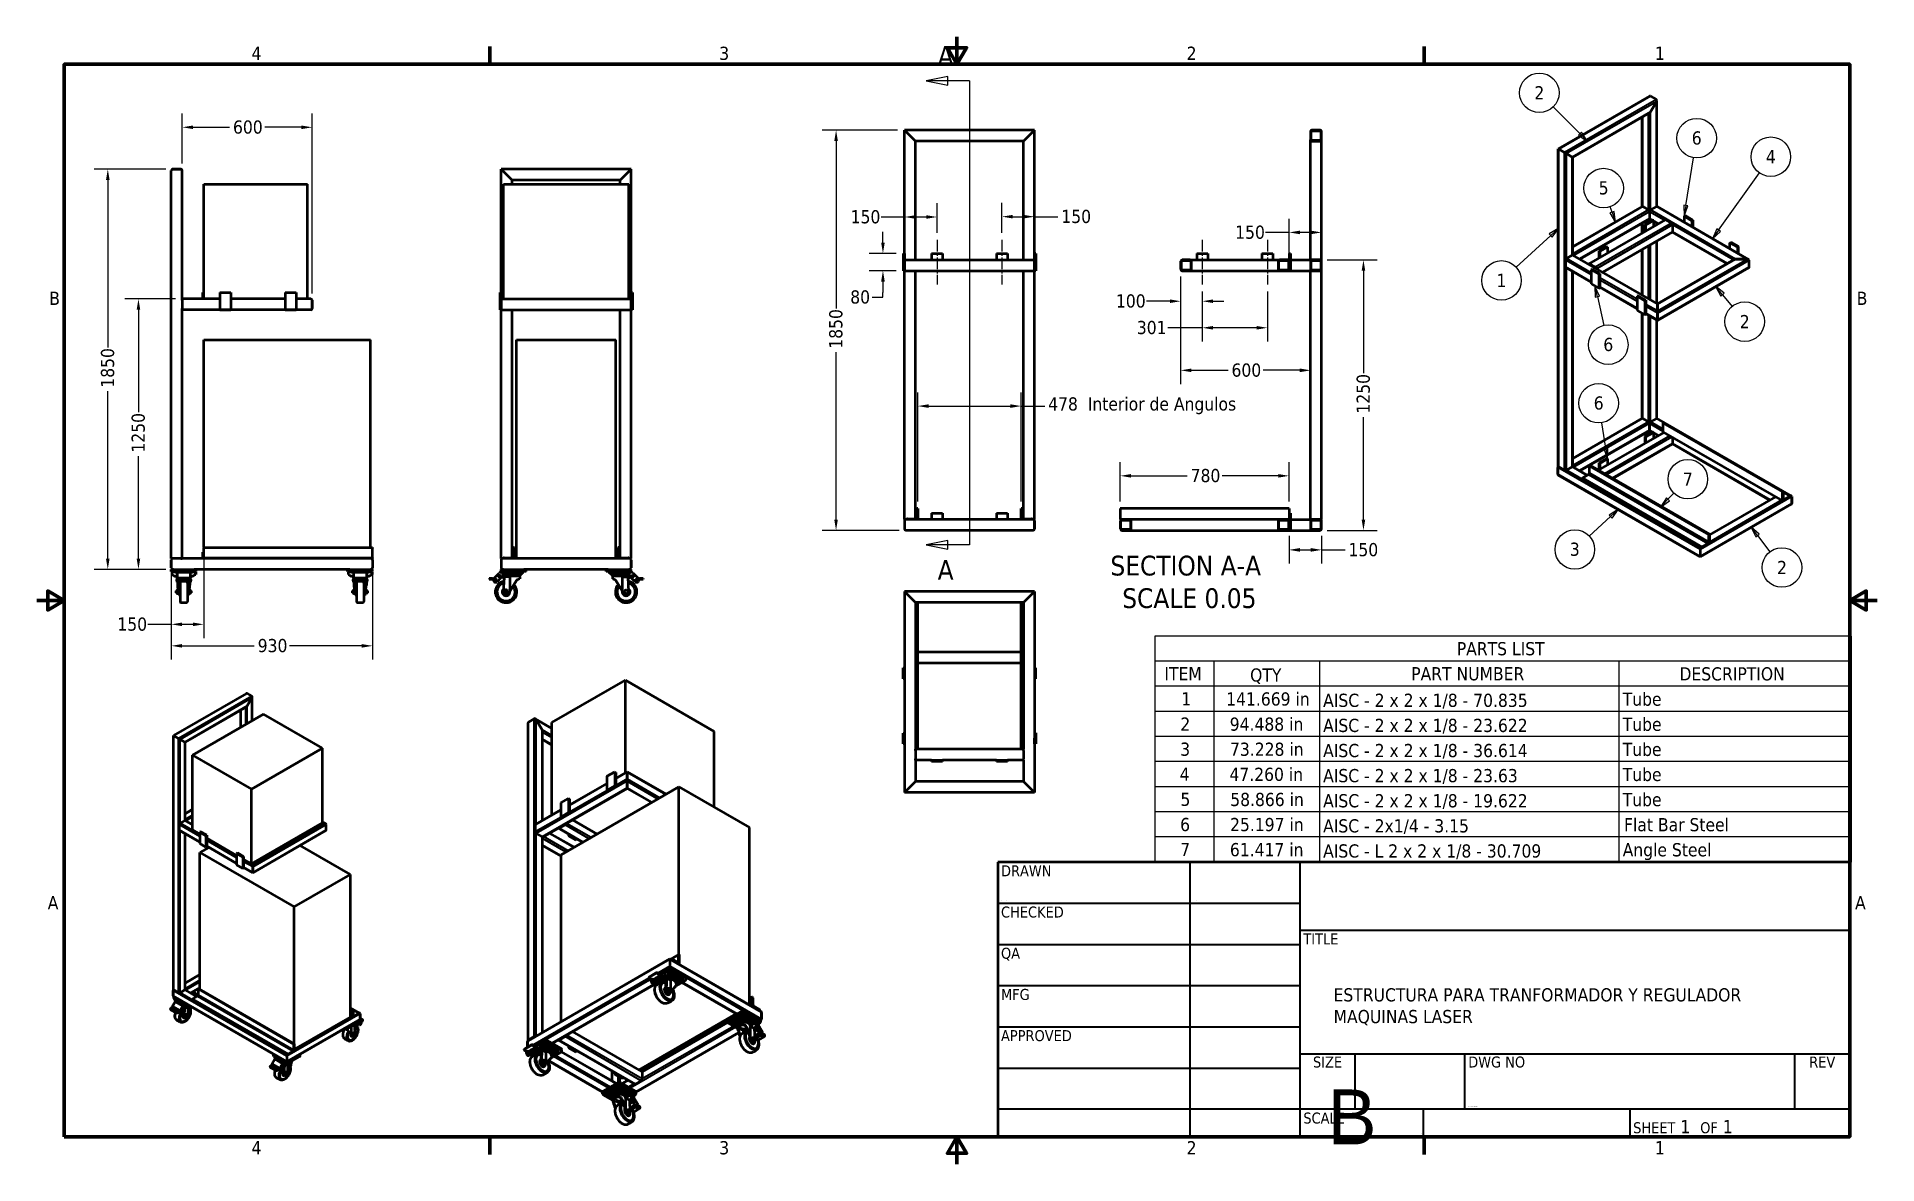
# Model space of a CAD drawing. Header units: millimetres. Extents: x 66 to 8570, y 188 to 5400.
import ezdxf
from ezdxf.enums import TextEntityAlignment as Align

# ---------------------------------------------------------------- set-up
doc = ezdxf.new("R2018")
doc.units = ezdxf.units.MM
doc.header["$LTSCALE"] = 20
doc.linetypes.add('CHAIN', pattern=[0.7087, 0.4724, -0.0591, 0.1181, -0.0591])
doc.linetypes.add('DOUBLE_DASH_CHAIN', pattern=[1.2403, 0.6614, -0.0827, 0.1654, -0.0827, 0.1654, -0.0827])
for name, color, linetype, lineweight in [('Border (ANSI)', 7, 'Continuous', 70), ('Centerline (ANSI)', 1, 'Continuous', 25), ('Dimension (ANSI)', 3, 'Continuous', 25), ('Hatch (ANSI)', 2, 'Continuous', 35), ('Section Line (ANSI)', 1, 'DOUBLE_DASH_CHAIN', 25), ('Symbol (ANSI)', 3, 'Continuous', 25), ('Title (ANSI)', 7, 'Continuous', 50), ('Visible (ANSI)', 7, 'Continuous', 50), ('Visible Narrow (ANSI)', 7, 'Continuous', 35)]:
    doc.layers.add(name, color=color, linetype=linetype, lineweight=lineweight)
doc.styles.add('Label Text (ANSI)', font='tahoma.ttf')
doc.styles.add('Note Text (ANSI)', font='tahoma.ttf')
doc.styles.get("Standard").update_dxf_attribs({"font": 'tahoma.ttf'})
doc.styles.add('Text Style38', font='tahoma.ttf')
doc.dimstyles.new('Default - mm (ANSI)', dxfattribs={"dimscale": 20, "dimtxt": 3.048, "dimasz": 2.5, "dimexe": 3.175, "dimexo": 1.6002, "dimgap": 0.8, "dimtad": 0, "dimtoh": 1, "dimrnd": 1e-08, "dimzin": 4, "dimdsep": 46, "dimtxsty": 'Note Text (ANSI)', "dimcen": 0.09, "dimdle": 10, "dimclrd": 256, "dimclre": 256, "dimclrt": 256, "dimadec": 1, "dimazin": 1, "dimtfac": 1, "dimtofl": 0, "dimtmove": 0, "dimatfit": 3, "dimfxl": 1, "dimtolj": 1, "dimtzin": 4, "dimlwd": -1, "dimlwe": -1, "dimarcsym": 0})
pattern_1 = [(45, (0, 0), (-44.9013, 44.9013), [])]

msp = doc.modelspace()

# ---------------------------------------------------------------- texts
at = {"layer": 'Symbol (ANSI)', "char_height": 91.44, "attachment_point": 7, "style": 'Label Text (ANSI)'}
for s, insert in [('SECTION A-A', (5027, 2907.9)), ('SCALE 0.05', (5081.5, 2757.4))]:
    msp.add_mtext(s, dxfattribs=dict(at, insert=insert))
at = {"layer": 'Symbol (ANSI)', "insert": (6058, 1001.5), "char_height": 60.96, "width": 1973.741, "attachment_point": 1, "line_spacing_factor": 0.987884, "style": 'Note Text (ANSI)'}
msp.add_mtext('\\fTahoma|b0|i0;ESTRUCTURA PARA TRANFORMADOR Y REGULADOR\\P\\fTahoma|b0|i0;MAQUINAS LASER', dxfattribs=at)

# ---------------------------------------------------------------- blocks, each defined once
blk = doc.blocks.new('Borders Default Border')
at = {"layer": 'Border (ANSI)'}
for p, q in [((107.95, 263.65), (107.95, 267.72)), ((323.85, 263.65), (323.85, 267.72)), ((107.95, 15.75), (107.95, 11.68)), ((323.85, 15.75), (323.85, 11.68))]:
    blk.add_line(p, q, dxfattribs=at)
at = {"layer": 'Border (ANSI)', "flags": 128}
for points in [[(215.9, 270), (215.9, 263.65), (213.7, 267.46), (218.1, 267.46), (215.9, 263.65)], [(9.65, 15.75), (9.65, 263.65), (422.15, 263.65), (422.15, 15.75), (9.65, 15.75)], [(3.3, 139.7), (9.65, 139.7), (5.84, 141.9), (5.84, 137.5), (9.65, 139.7)], [(428.5, 139.7), (422.15, 139.7), (425.96, 141.9), (425.96, 137.5), (422.15, 139.7)], [(215.9, 9.4), (215.9, 15.75), (213.7, 11.94), (218.1, 11.94), (215.9, 15.75)]]:
    blk.add_lwpolyline(points, dxfattribs=at)
at = {"layer": 'Border (ANSI)', "char_height": 3.05, "attachment_point": 7, "style": 'Note Text (ANSI)'}
for s, insert in [('4', (52.91, 264.67)), ('3', (160.98, 264.6)), ('2', (268.95, 264.67)), ('1', (377.14, 264.67)), ('B', (6.18, 208.03)), ('B', (423.76, 208.03)), ('A', (5.82, 68.33)), ('A', (423.39, 68.33)), ('4', (52.91, 11.68)), ('3', (160.98, 11.62)), ('2', (268.95, 11.68)), ('1', (377.14, 11.68))]:
    blk.add_mtext(s, dxfattribs=dict(at, insert=insert))
blk = doc.blocks.new('Title Blocks ANSI - Large')
at = {"layer": 'Title (ANSI)'}
for p, q in [((128.76, 188.98), (128.76, 125.48)), ((325.61, 188.98), (128.76, 188.98)), ((325.61, 125.48), (325.61, 188.98)), ((128.76, 125.48), (325.61, 125.48))]:
    blk.add_line(p, q, dxfattribs=at)
at = {"layer": 'Title (ANSI)', "lineweight": 35}
for p, q in [((173.21, 125.48), (173.21, 188.98)), ((198.61, 125.48), (198.61, 188.98)), ((128.76, 179.45), (198.61, 179.45)), ((198.61, 173.23), (325.61, 173.23)), ((128.76, 169.93), (198.61, 169.93)), ((128.76, 160.4), (198.61, 160.4)), ((128.76, 150.88), (198.61, 150.88)), ((128.76, 141.35), (198.61, 141.35)), ((325.61, 144.53), (198.61, 144.53)), ((211.31, 131.83), (211.31, 144.53)), ((236.71, 131.83), (236.71, 144.53)), ((312.91, 131.83), (312.91, 144.53)), ((198.61, 131.83), (128.76, 131.83)), ((325.61, 131.83), (198.61, 131.83)), ((227.05, 131.83), (227.05, 125.48)), ((274.81, 131.83), (274.81, 125.48))]:
    blk.add_line(p, q, dxfattribs=at)
at = {"layer": 'Title (ANSI)', "style": 'Text Style38'}
for s, p in [('DRAWN', (129.52, 188.22)), ('CHECKED', (129.52, 178.69)), ('TITLE', (199.37, 172.47)), ('QA', (129.52, 169.17)), ('MFG', (129.52, 159.64)), ('APPROVED', (129.52, 150.12)), ('DWG NO', (237.47, 144.02)), ('SCALE', (199.37, 131.07))]:
    blk.add_text(s, height=2.54, dxfattribs=at).set_placement(p, align=Align.TOP_LEFT)
for s, p in [('SIZE', (204.96, 144.02)), ('REV', (319.26, 144.02))]:
    blk.add_text(s, height=2.54, dxfattribs=at).set_placement(p, align=Align.TOP_CENTER)
at = {"layer": 'Title (ANSI)', "insert": (275.57, 126.24), "char_height": 3.048, "attachment_point": 7, "style": 'Note Text (ANSI)'}
blk.add_mtext('\\fTahoma|b0|i0;\\H2.5400;SHEET\\fTahoma|b0|i0;\\H3.0480; 1  \\fTahoma|b0|i0;\\H2.5400;OF\\fTahoma|b0|i0;\\H3.0480; 1 ', dxfattribs=at)
at = {"layer": 'Title (ANSI)', "lineweight": 30, "flags": 104}
for tag, height, p in [('AUTHOR', 3.17, (129.52, 180.22)), ('CREATION_DATE', 3.17, (173.97, 180.22)), ('CHECKED_BY', 3.17, (129.52, 170.69)), ('CHECKED_DATE', 3.17, (173.97, 170.69)), ('MFG_APPROVED_BY', 3.17, (129.52, 151.64)), ('MFG_APPROVED_DATE', 3.17, (173.97, 151.64)), ('ENG_APPROVED_BY', 3.17, (129.52, 142.12)), ('ENG_APPROVAL_DATE', 3.17, (173.97, 142.12)), ('PART_NUMBER', 4.57, (237.47, 132.59))]:
    blk.add_attdef(tag, text='', height=height, dxfattribs=at).set_placement(p, align=Align.BOTTOM_LEFT)
blk.add_attdef('TITLE', text='', height=4.57, dxfattribs=at).set_placement((199.37, 157.93), align=Align.MIDDLE_LEFT)
for tag, height, p in [('Sheet_Size', 4.57, (204.96, 136.4)), ('REVISION_NUMBER', 3.17, (319.26, 136.4))]:
    blk.add_attdef(tag, text='', height=height, dxfattribs=at).set_placement(p, align=Align.MIDDLE_CENTER)
blk.add_attdef('Initial_View_Scale', text='', height=3.05, dxfattribs=at).set_placement((226.29, 126.24), align=Align.BOTTOM_RIGHT)
blk = doc.blocks.new('*D6')
at = {"layer": 'Defpoints', "color": 0, "transparency": 16777216}
for p in [(687.4, 2988.8), (1617.4, 2944.4), (1617.4, 2584.4)]:
    blk.add_point(p, dxfattribs=at)
at = {"layer": 'Dimension (ANSI)', "transparency": 16777216}
for p, q in [((687.4, 2956.8), (687.4, 2520.9)), ((1617.4, 2912.4), (1617.4, 2520.9)), ((737.4, 2584.4), (1070.8, 2584.4)), ((1567.4, 2584.4), (1234, 2584.4))]:
    blk.add_line(p, q, dxfattribs=at)
for points in [[(737.4, 2592.7), (737.4, 2576.1), (687.4, 2584.4)], [(1567.4, 2592.7), (1567.4, 2576.1), (1617.4, 2584.4)]]:
    blk.add_solid(points, dxfattribs=at)
at = {"layer": 'Dimension (ANSI)', "transparency": 16777216, "insert": (1086.8, 2616.2), "char_height": 60.96, "attachment_point": 1, "style": 'Note Text (ANSI)'}
blk.add_mtext('\\A1;930', dxfattribs=at)
blk = doc.blocks.new('*D7')
at = {"layer": 'Defpoints', "color": 0, "transparency": 16777216}
for p in [(394, 4788), (693.7, 4788), (693.7, 2938)]:
    blk.add_point(p, dxfattribs=at)
at = {"layer": 'Dimension (ANSI)', "transparency": 16777216}
for p, q in [((661.7, 4788), (330.5, 4788)), ((394, 4738), (394, 3964.2)), ((394, 2988), (394, 3761.8)), ((661.7, 2938), (330.5, 2938))]:
    blk.add_line(p, q, dxfattribs=at)
for points in [[(385.7, 4738), (402.4, 4738), (394, 4788)], [(385.7, 2988), (402.4, 2988), (394, 2938)]]:
    blk.add_solid(points, dxfattribs=at)
at = {"layer": 'Dimension (ANSI)', "transparency": 16777216, "insert": (362.2, 3777.8), "char_height": 60.96, "attachment_point": 1, "rotation": 90, "style": 'Note Text (ANSI)'}
blk.add_mtext('\\A1;1850', dxfattribs=at)
blk = doc.blocks.new('*D8')
at = {"layer": 'Defpoints', "color": 0, "transparency": 16777216}
for p in [(1338.4, 4981.7), (738.2, 4781.7), (1338.4, 4181.7)]:
    blk.add_point(p, dxfattribs=at)
at = {"layer": 'Dimension (ANSI)', "transparency": 16777216}
for p, q in [((738.2, 4813.7), (738.2, 5045.2)), ((1338.4, 4213.7), (1338.4, 5045.2)), ((788.2, 4981.7), (956.6, 4981.7)), ((1288.4, 4981.7), (1119, 4981.7))]:
    blk.add_line(p, q, dxfattribs=at)
for points in [[(788.2, 4990), (788.2, 4973.3), (738.2, 4981.7)], [(1288.4, 4990), (1288.4, 4973.3), (1338.4, 4981.7)]]:
    blk.add_solid(points, dxfattribs=at)
at = {"layer": 'Dimension (ANSI)', "transparency": 16777216, "insert": (972.6, 5013.4), "char_height": 60.96, "attachment_point": 1, "style": 'Note Text (ANSI)'}
blk.add_mtext('\\A1;600', dxfattribs=at)
blk = doc.blocks.new('*D9')
at = {"layer": 'Defpoints', "color": 0, "transparency": 16777216}
for p in [(738.2, 4188), (535.6, 2938), (693.7, 2938)]:
    blk.add_point(p, dxfattribs=at)
at = {"layer": 'Dimension (ANSI)', "transparency": 16777216}
for p, q in [((706.2, 4188), (472.1, 4188)), ((535.6, 4138), (535.6, 3664.2)), ((535.6, 2988), (535.6, 3461.8)), ((661.7, 2938), (472.1, 2938))]:
    blk.add_line(p, q, dxfattribs=at)
for points in [[(527.3, 4138), (543.9, 4138), (535.6, 4188)], [(527.3, 2988), (543.9, 2988), (535.6, 2938)]]:
    blk.add_solid(points, dxfattribs=at)
at = {"layer": 'Dimension (ANSI)', "transparency": 16777216, "insert": (503.9, 3477.8), "char_height": 60.96, "attachment_point": 1, "rotation": 90, "style": 'Note Text (ANSI)'}
blk.add_mtext('\\A1;1250', dxfattribs=at)
blk = doc.blocks.new('*D10')
at = {"layer": 'Defpoints', "color": 0, "transparency": 16777216}
for p in [(837.4, 3039.6), (687.4, 2944.4), (837.4, 2683.8)]:
    blk.add_point(p, dxfattribs=at)
at = {"layer": 'Dimension (ANSI)', "transparency": 16777216}
for p, q in [((837.4, 3007.6), (837.4, 2620.3)), ((687.4, 2912.4), (687.4, 2620.3)), ((687.4, 2683.8), (578.9, 2683.8)), ((787.4, 2683.8), (737.4, 2683.8))]:
    blk.add_line(p, q, dxfattribs=at)
for points in [[(737.4, 2692.1), (737.4, 2675.4), (687.4, 2683.8)], [(787.4, 2692.1), (787.4, 2675.4), (837.4, 2683.8)]]:
    blk.add_solid(points, dxfattribs=at)
at = {"layer": 'Dimension (ANSI)', "transparency": 16777216, "insert": (438.3, 2715.5), "char_height": 60.96, "attachment_point": 1, "style": 'Note Text (ANSI)'}
blk.add_mtext('\\A1;150', dxfattribs=at)
blk = doc.blocks.new('PARTS LIST')
at = {"layer": 'Symbol (ANSI)'}
for p, q in [((422.48, 131.49), (261.61, 131.49)), ((261.61, 131.49), (261.61, 125.68)), ((422.48, 131.49), (422.48, 125.68)), ((422.48, 125.68), (261.61, 125.68)), ((261.61, 125.68), (261.61, 119.88)), ((275.23, 125.68), (275.23, 119.88)), ((299.62, 125.68), (299.62, 119.88)), ((368.83, 125.68), (368.83, 119.88)), ((422.48, 125.68), (422.48, 119.88)), ((422.48, 119.88), (261.61, 119.88)), ((261.61, 119.88), (261.61, 79.25)), ((275.23, 119.88), (275.23, 79.25)), ((299.62, 119.88), (299.62, 79.25)), ((368.83, 119.88), (368.83, 79.25)), ((422.48, 119.88), (422.48, 79.25)), ((422.48, 114.07), (261.61, 114.07)), ((422.48, 108.27), (261.61, 108.27)), ((422.48, 102.46), (261.61, 102.46)), ((422.48, 96.66), (261.61, 96.66)), ((422.48, 90.86), (261.61, 90.86)), ((422.48, 85.05), (261.61, 85.05)), ((422.48, 79.25), (261.61, 79.25))]:
    blk.add_line(p, q, dxfattribs=at)
at = {"layer": 'Symbol (ANSI)', "attachment_point": 7, "style": 'Note Text (ANSI)'}
for s, insert, char_height in [('PARTS LIST', (331.37, 126.98), 3.048), ('ITEM', (263.81, 121.25), 3.048), ('QTY', (283.62, 120.42), 3.048), ('PART NUMBER', (320.84, 121.19), 3.048), ('DESCRIPTION', (382.81, 121.16), 3.048), ('1', (267.73, 115.45), 3.05), ('141.669 in', (278.09, 115.36), 3.048), ('AISC - 2 x 2 x 1/8 - 70.835', (300.49, 114.72), 3.048), ('Tube', (369.71, 115.32), 3.048), ('2', (267.5, 109.61), 3.05), ('94.488 in', (278.91, 109.54), 3.048), ('AISC - 2 x 2 x 1/8 - 23.622', (300.49, 108.92), 3.048), ('Tube', (369.71, 109.51), 3.048), ('3', (267.47, 103.75), 3.05), ('73.228 in', (278.97, 103.74), 3.048), ('AISC - 2 x 2 x 1/8 - 36.614', (300.49, 103.11), 3.048), ('Tube', (369.71, 103.71), 3.048), ('4', (267.36, 98.04), 3.05), ('47.260 in', (278.85, 97.94), 3.048), ('AISC - 2 x 2 x 1/8 - 23.63', (300.49, 97.31), 3.048), ('Tube', (369.71, 97.91), 3.048), ('5', (267.53, 92.17), 3.05), ('58.866 in', (279.03, 92.13), 3.048), ('AISC - 2 x 2 x 1/8 - 19.622', (300.49, 91.5), 3.048), ('Tube', (369.71, 92.1), 3.048), ('6', (267.45, 86.34), 3.05), ('25.197 in', (278.99, 86.33), 3.048), ('Flat Bar Steel', (370.02, 86.3), 3.048), ('AISC - 2x1/4 - 3.15', (300.49, 85.7), 3.048), ('7', (267.48, 80.63), 3.05), ('61.417 in', (278.95, 80.53), 3.048), ('AISC - L 2 x 2 x 1/8 - 30.709', (300.49, 79.9), 3.048), ('Angle Steel', (369.7, 79.69), 3.048)]:
    blk.add_mtext(s, dxfattribs=dict(at, insert=insert, char_height=char_height))
blk = doc.blocks.new('Balloon1')
at = {"layer": 'Symbol (ANSI)'}
for p, q in [((392.74, 210.39), (391.14, 212.32)), ((393.12, 210.71), (391.14, 212.32)), ((391.14, 212.32), (392.35, 210.07)), ((392.35, 210.07), (393.12, 210.71)), ((392.74, 210.39), (394.97, 207.68))]:
    blk.add_line(p, q, dxfattribs=at)
at = {"layer": 'Symbol (ANSI)', "flags": 128}
blk.add_lwpolyline([(393.12, 210.71), (391.14, 212.32), (392.35, 210.07), (393.12, 210.71)], dxfattribs=at)
at = {"layer": 'Symbol (ANSI)'}
blk.add_circle((397.89, 204.16), 4.57, dxfattribs=at)
blk.add_solid([(393.12, 210.71), (391.14, 212.32), (392.35, 210.07), (393.12, 210.71)], dxfattribs=at)
at = {"layer": 'Symbol (ANSI)', "insert": (397.89, 204.16), "char_height": 3.05, "attachment_point": 5, "style": 'Note Text (ANSI)'}
blk.add_mtext('2', dxfattribs=at)
blk = doc.blocks.new('Balloon2')
at = {"layer": 'Symbol (ANSI)'}
for p, q in [((391.86, 225.31), (401.28, 238.57)), ((391.45, 225.6), (390.41, 223.27)), ((392.27, 225.02), (391.45, 225.6)), ((391.86, 225.31), (390.41, 223.27)), ((390.41, 223.27), (392.27, 225.02))]:
    blk.add_line(p, q, dxfattribs=at)
at = {"layer": 'Symbol (ANSI)', "flags": 128}
blk.add_lwpolyline([(391.45, 225.6), (390.41, 223.27), (392.27, 225.02), (391.45, 225.6)], dxfattribs=at)
at = {"layer": 'Symbol (ANSI)'}
blk.add_circle((403.92, 242.28), 4.57, dxfattribs=at)
blk.add_solid([(391.45, 225.6), (390.41, 223.27), (392.27, 225.02), (391.45, 225.6)], dxfattribs=at)
at = {"layer": 'Symbol (ANSI)', "insert": (403.92, 242.28), "char_height": 3.05, "attachment_point": 5, "style": 'Note Text (ANSI)'}
blk.add_mtext('4', dxfattribs=at)
blk = doc.blocks.new('Balloon3')
at = {"layer": 'Symbol (ANSI)'}
for p, q in [((384.28, 231), (386.07, 242.05)), ((383.79, 231.08), (383.88, 228.54)), ((384.77, 230.92), (383.79, 231.08)), ((384.28, 231), (383.88, 228.54)), ((383.88, 228.54), (384.77, 230.92))]:
    blk.add_line(p, q, dxfattribs=at)
at = {"layer": 'Symbol (ANSI)', "flags": 128}
blk.add_lwpolyline([(383.79, 231.08), (383.88, 228.54), (384.77, 230.92), (383.79, 231.08)], dxfattribs=at)
at = {"layer": 'Symbol (ANSI)'}
blk.add_circle((386.8, 246.56), 4.57, dxfattribs=at)
blk.add_solid([(383.79, 231.08), (383.88, 228.54), (384.77, 230.92), (383.79, 231.08)], dxfattribs=at)
at = {"layer": 'Symbol (ANSI)', "insert": (386.8, 246.59), "char_height": 3.05, "attachment_point": 5, "style": 'Note Text (ANSI)'}
blk.add_mtext('6', dxfattribs=at)
blk = doc.blocks.new('Balloon4')
at = {"layer": 'Symbol (ANSI)'}
for p, q in [((359.84, 247.58), (353.64, 253.83)), ((360.19, 247.94), (359.48, 247.23)), ((359.48, 247.23), (361.6, 245.81)), ((359.84, 247.58), (361.6, 245.81)), ((361.6, 245.81), (360.19, 247.94))]:
    blk.add_line(p, q, dxfattribs=at)
at = {"layer": 'Symbol (ANSI)', "flags": 128}
blk.add_lwpolyline([(359.48, 247.23), (361.6, 245.81), (360.19, 247.94), (359.48, 247.23)], dxfattribs=at)
at = {"layer": 'Symbol (ANSI)'}
blk.add_circle((350.44, 257.06), 4.57, dxfattribs=at)
blk.add_solid([(359.48, 247.23), (361.6, 245.81), (360.19, 247.94), (359.48, 247.23)], dxfattribs=at)
at = {"layer": 'Symbol (ANSI)', "insert": (350.44, 257.06), "char_height": 3.05, "attachment_point": 5, "style": 'Note Text (ANSI)'}
blk.add_mtext('2', dxfattribs=at)
blk = doc.blocks.new('Balloon5')
at = {"layer": 'Symbol (ANSI)'}
for p, q in [((354.91, 225.75), (352.73, 224.44)), ((353.07, 224.07), (354.91, 225.75)), ((353.4, 223.7), (354.91, 225.75)), ((353.07, 224.07), (345.06, 216.76)), ((352.73, 224.44), (353.4, 223.7))]:
    blk.add_line(p, q, dxfattribs=at)
at = {"layer": 'Symbol (ANSI)', "flags": 128}
blk.add_lwpolyline([(353.4, 223.7), (354.91, 225.75), (352.73, 224.44), (353.4, 223.7)], dxfattribs=at)
at = {"layer": 'Symbol (ANSI)'}
blk.add_circle((341.69, 213.69), 4.57, dxfattribs=at)
blk.add_solid([(353.4, 223.7), (354.91, 225.75), (352.73, 224.44), (353.4, 223.7)], dxfattribs=at)
at = {"layer": 'Symbol (ANSI)', "insert": (341.69, 213.69), "char_height": 3.05, "attachment_point": 5, "style": 'Note Text (ANSI)'}
blk.add_mtext('1', dxfattribs=at)
blk = doc.blocks.new('Balloon6')
at = {"layer": 'Symbol (ANSI)'}
for p, q in [((379.8, 163.44), (378.41, 161.31)), ((380.16, 163.09), (378.41, 161.31)), ((378.41, 161.31), (380.52, 162.74)), ((380.52, 162.74), (379.8, 163.44)), ((380.16, 163.09), (381.55, 164.5))]:
    blk.add_line(p, q, dxfattribs=at)
at = {"layer": 'Symbol (ANSI)', "flags": 128}
blk.add_lwpolyline([(379.8, 163.44), (378.41, 161.31), (380.52, 162.74), (379.8, 163.44)], dxfattribs=at)
at = {"layer": 'Symbol (ANSI)'}
blk.add_circle((384.75, 167.75), 4.57, dxfattribs=at)
blk.add_solid([(379.8, 163.44), (378.41, 161.31), (380.52, 162.74), (379.8, 163.44)], dxfattribs=at)
at = {"layer": 'Symbol (ANSI)', "insert": (384.75, 167.75), "char_height": 3.05, "attachment_point": 5, "style": 'Note Text (ANSI)'}
blk.add_mtext('7', dxfattribs=at)
blk = doc.blocks.new('Balloon7')
at = {"layer": 'Symbol (ANSI)'}
for p, q in [((400.85, 154.71), (399.33, 156.69)), ((401.25, 155.01), (399.33, 156.69)), ((399.33, 156.69), (400.45, 154.4)), ((400.45, 154.4), (401.25, 155.01)), ((400.85, 154.71), (403.73, 150.95))]:
    blk.add_line(p, q, dxfattribs=at)
at = {"layer": 'Symbol (ANSI)', "flags": 128}
blk.add_lwpolyline([(401.25, 155.01), (399.33, 156.69), (400.45, 154.4), (401.25, 155.01)], dxfattribs=at)
at = {"layer": 'Symbol (ANSI)'}
blk.add_circle((406.5, 147.33), 4.57, dxfattribs=at)
blk.add_solid([(401.25, 155.01), (399.33, 156.69), (400.45, 154.4), (401.25, 155.01)], dxfattribs=at)
at = {"layer": 'Symbol (ANSI)', "insert": (406.5, 147.33), "char_height": 3.05, "attachment_point": 5, "style": 'Note Text (ANSI)'}
blk.add_mtext('2', dxfattribs=at)
blk = doc.blocks.new('Balloon8')
at = {"layer": 'Symbol (ANSI)'}
for p, q in [((366.9, 159.08), (361.99, 154.58)), ((368.74, 160.78), (366.56, 159.45)), ((366.56, 159.45), (367.24, 158.72)), ((366.9, 159.08), (368.74, 160.78)), ((367.24, 158.72), (368.74, 160.78))]:
    blk.add_line(p, q, dxfattribs=at)
at = {"layer": 'Symbol (ANSI)', "flags": 128}
blk.add_lwpolyline([(367.24, 158.72), (368.74, 160.78), (366.56, 159.45), (367.24, 158.72)], dxfattribs=at)
at = {"layer": 'Symbol (ANSI)'}
blk.add_circle((358.63, 151.49), 4.57, dxfattribs=at)
blk.add_solid([(367.24, 158.72), (368.74, 160.78), (366.56, 159.45), (367.24, 158.72)], dxfattribs=at)
at = {"layer": 'Symbol (ANSI)', "insert": (358.63, 151.53), "char_height": 3.05, "attachment_point": 5, "style": 'Note Text (ANSI)'}
blk.add_mtext('3', dxfattribs=at)
blk = doc.blocks.new('Balloon9')
at = {"layer": 'Symbol (ANSI)'}
for p, q in [((367.7, 229.64), (366.75, 229.31)), ((367.23, 229.47), (366.8, 230.71)), ((368.05, 227.11), (367.7, 229.64)), ((366.75, 229.31), (368.05, 227.11)), ((367.23, 229.47), (368.05, 227.11))]:
    blk.add_line(p, q, dxfattribs=at)
at = {"layer": 'Symbol (ANSI)', "flags": 128}
blk.add_lwpolyline([(366.75, 229.31), (368.05, 227.11), (367.7, 229.64), (366.75, 229.31)], dxfattribs=at)
at = {"layer": 'Symbol (ANSI)'}
blk.add_circle((365.3, 235.03), 4.57, dxfattribs=at)
blk.add_solid([(366.75, 229.31), (368.05, 227.11), (367.7, 229.64), (366.75, 229.31)], dxfattribs=at)
at = {"layer": 'Symbol (ANSI)', "insert": (365.3, 235.06), "char_height": 3.05, "attachment_point": 5, "style": 'Note Text (ANSI)'}
blk.add_mtext('5', dxfattribs=at)
blk = doc.blocks.new('Balloon10')
at = {"layer": 'Symbol (ANSI)'}
for p, q in [((363.85, 209.95), (363.3, 212.39)), ((364.34, 210.06), (363.3, 212.39)), ((363.3, 212.39), (363.37, 209.84)), ((363.37, 209.84), (364.34, 210.06)), ((363.85, 209.95), (365.36, 203.27))]:
    blk.add_line(p, q, dxfattribs=at)
at = {"layer": 'Symbol (ANSI)', "flags": 128}
blk.add_lwpolyline([(364.34, 210.06), (363.3, 212.39), (363.37, 209.84), (364.34, 210.06)], dxfattribs=at)
at = {"layer": 'Symbol (ANSI)'}
blk.add_circle((366.37, 198.83), 4.57, dxfattribs=at)
blk.add_solid([(364.34, 210.06), (363.3, 212.39), (363.37, 209.84), (364.34, 210.06)], dxfattribs=at)
at = {"layer": 'Symbol (ANSI)', "insert": (366.37, 198.86), "char_height": 3.05, "attachment_point": 5, "style": 'Note Text (ANSI)'}
blk.add_mtext('6', dxfattribs=at)
blk = doc.blocks.new('Balloon11')
at = {"layer": 'Symbol (ANSI)'}
for p, q in [((365.8, 174.88), (364.87, 180.79)), ((366.3, 174.96), (365.31, 174.8)), ((365.31, 174.8), (366.19, 172.41)), ((365.8, 174.88), (366.19, 172.41)), ((366.19, 172.41), (366.3, 174.96))]:
    blk.add_line(p, q, dxfattribs=at)
at = {"layer": 'Symbol (ANSI)', "flags": 128}
blk.add_lwpolyline([(365.31, 174.8), (366.19, 172.41), (366.3, 174.96), (365.31, 174.8)], dxfattribs=at)
at = {"layer": 'Symbol (ANSI)'}
blk.add_circle((364.15, 185.3), 4.57, dxfattribs=at)
blk.add_solid([(365.31, 174.8), (366.19, 172.41), (366.3, 174.96), (365.31, 174.8)], dxfattribs=at)
at = {"layer": 'Symbol (ANSI)', "insert": (364.15, 185.33), "char_height": 3.05, "attachment_point": 5, "style": 'Note Text (ANSI)'}
blk.add_mtext('6', dxfattribs=at)
blk = doc.blocks.new('2dTransSection0')
at = {"layer": 'Section Line (ANSI)', "linetype": 'Continuous'}
for p, q in [((213.79, 260.81), (208.79, 259.81)), ((213.79, 259.81), (208.79, 259.81)), ((208.79, 259.81), (213.79, 258.81)), ((213.79, 258.81), (213.79, 260.81)), ((218.79, 259.81), (213.79, 259.81)), ((218.79, 259.81), (218.79, 251.44)), ((218.79, 160.95), (218.79, 152.57)), ((213.79, 153.57), (208.79, 152.57)), ((213.79, 151.57), (213.79, 153.57)), ((213.79, 152.57), (208.79, 152.57)), ((208.79, 152.57), (213.79, 151.57)), ((218.79, 152.57), (213.79, 152.57))]:
    blk.add_line(p, q, dxfattribs=at)
at = {"layer": 'Section Line (ANSI)', "linetype": 'DOUBLE_DASH_CHAIN', "ltscale": 13.284528}
blk.add_line((218.79, 259.81), (218.79, 152.57), dxfattribs=at)
at = {"layer": 'Section Line (ANSI)', "linetype": 'Continuous', "flags": 128}
for points in [[(213.79, 260.81), (208.79, 259.81), (213.79, 258.81), (213.79, 260.81)], [(213.79, 153.57), (208.79, 152.57), (213.79, 151.57), (213.79, 153.57)]]:
    blk.add_lwpolyline(points, dxfattribs=at)
at = {"layer": 'Section Line (ANSI)'}
for points in [[(213.79, 260.81), (208.79, 259.81), (213.79, 258.81), (213.79, 260.81)], [(213.79, 153.57), (208.79, 152.57), (213.79, 151.57), (213.79, 153.57)]]:
    blk.add_solid(points, dxfattribs=at)
at = {"layer": 'Section Line (ANSI)', "char_height": 4.57, "attachment_point": 7, "style": 'Label Text (ANSI)'}
for insert in [(211.43, 263.31), (211.43, 144.5)]:
    blk.add_mtext('A', dxfattribs=dict(at, insert=insert))
blk = doc.blocks.new('*D24')
at = {"layer": 'Defpoints', "color": 0, "transparency": 16777216}
for p in [(5072.5, 3370.4), (5072.5, 3219.9), (5852.5, 3219.9)]:
    blk.add_point(p, dxfattribs=at)
at = {"layer": 'Dimension (ANSI)', "transparency": 16777216}
for p, q in [((5072.5, 3251.9), (5072.5, 3433.9)), ((5852.5, 3251.9), (5852.5, 3433.9)), ((5122.5, 3370.4), (5381.6, 3370.4)), ((5802.5, 3370.4), (5543.4, 3370.4))]:
    blk.add_line(p, q, dxfattribs=at)
for points in [[(5122.5, 3378.7), (5122.5, 3362.1), (5072.5, 3370.4)], [(5802.5, 3378.7), (5802.5, 3362.1), (5852.5, 3370.4)]]:
    blk.add_solid(points, dxfattribs=at)
at = {"layer": 'Dimension (ANSI)', "transparency": 16777216, "insert": (5397.6, 3402.3), "char_height": 60.96, "attachment_point": 1, "style": 'Note Text (ANSI)'}
blk.add_mtext('\\A1;780', dxfattribs=at)
blk = doc.blocks.new('*D25')
at = {"layer": 'Defpoints', "color": 0, "transparency": 16777216}
for p in [(5852.5, 3124.7), (6002.5, 3124.7), (5852.5, 3028)]:
    blk.add_point(p, dxfattribs=at)
at = {"layer": 'Dimension (ANSI)', "transparency": 16777216}
for p, q in [((5852.5, 3092.7), (5852.5, 2964.5)), ((6002.5, 3092.7), (6002.5, 2964.5)), ((5902.5, 3028), (5952.5, 3028)), ((6002.5, 3028), (6111, 3028))]:
    blk.add_line(p, q, dxfattribs=at)
for points in [[(5902.5, 3036.3), (5902.5, 3019.6), (5852.5, 3028)], [(5952.5, 3036.3), (5952.5, 3019.6), (6002.5, 3028)]]:
    blk.add_solid(points, dxfattribs=at)
at = {"layer": 'Dimension (ANSI)', "transparency": 16777216, "insert": (6127, 3059.7), "char_height": 60.96, "attachment_point": 1, "style": 'Note Text (ANSI)'}
blk.add_mtext('\\A1;150', dxfattribs=at)
blk = doc.blocks.new('*D26')
at = {"layer": 'Defpoints', "color": 0, "transparency": 16777216}
for p in [(6002.5, 4495.6), (6002.5, 4495.6), (5852.5, 4362)]:
    blk.add_point(p, dxfattribs=at)
at = {"layer": 'Dimension (ANSI)', "transparency": 16777216}
for p, q in [((5852.5, 4394), (5852.5, 4559.1)), ((5852.5, 4495.6), (5744, 4495.6)), ((5952.5, 4495.6), (5902.5, 4495.6))]:
    blk.add_line(p, q, dxfattribs=at)
for points in [[(5902.5, 4503.9), (5902.5, 4487.3), (5852.5, 4495.6)], [(5952.5, 4503.9), (5952.5, 4487.3), (6002.5, 4495.6)]]:
    blk.add_solid(points, dxfattribs=at)
at = {"layer": 'Dimension (ANSI)', "transparency": 16777216, "insert": (5603.4, 4527.3), "char_height": 60.96, "attachment_point": 1, "style": 'Note Text (ANSI)'}
blk.add_mtext('\\A1;150', dxfattribs=at)
blk = doc.blocks.new('*D27')
at = {"layer": 'Defpoints', "color": 0, "transparency": 16777216}
for p in [(5996.1, 4368.3), (5996.1, 3118.3), (6196.1, 3118.3)]:
    blk.add_point(p, dxfattribs=at)
at = {"layer": 'Dimension (ANSI)', "transparency": 16777216}
for p, q in [((6028.2, 4368.3), (6259.6, 4368.3)), ((6196.1, 4318.3), (6196.1, 3844.5)), ((6196.1, 3168.3), (6196.1, 3642.1)), ((6028.2, 3118.3), (6259.6, 3118.3))]:
    blk.add_line(p, q, dxfattribs=at)
for points in [[(6187.8, 4318.3), (6204.5, 4318.3), (6196.1, 4368.3)], [(6187.8, 3168.3), (6204.5, 3168.3), (6196.1, 3118.3)]]:
    blk.add_solid(points, dxfattribs=at)
at = {"layer": 'Dimension (ANSI)', "transparency": 16777216, "insert": (6164.4, 3658.1), "char_height": 60.96, "attachment_point": 1, "rotation": 90, "style": 'Note Text (ANSI)'}
blk.add_mtext('\\A1;1250', dxfattribs=at)
blk = doc.blocks.new('*D28')
at = {"layer": 'Defpoints', "color": 0, "transparency": 16777216}
for p in [(4075.8, 4968.3), (3759.2, 3118.3), (4082.1, 3118.3)]:
    blk.add_point(p, dxfattribs=at)
at = {"layer": 'Dimension (ANSI)', "transparency": 16777216}
for p, q in [((4043.8, 4968.3), (3695.7, 4968.3)), ((3759.2, 4918.3), (3759.2, 4144.5)), ((3759.2, 3168.3), (3759.2, 3942.1)), ((4050.1, 3118.3), (3695.7, 3118.3))]:
    blk.add_line(p, q, dxfattribs=at)
for points in [[(3750.9, 4918.3), (3767.5, 4918.3), (3759.2, 4968.3)], [(3750.9, 3168.3), (3767.5, 3168.3), (3759.2, 3118.3)]]:
    blk.add_solid(points, dxfattribs=at)
at = {"layer": 'Dimension (ANSI)', "transparency": 16777216, "insert": (3727.3, 3958.1), "char_height": 60.96, "attachment_point": 1, "rotation": 90, "style": 'Note Text (ANSI)'}
blk.add_mtext('\\A1;1850', dxfattribs=at)
blk = doc.blocks.new('*D29')
at = {"layer": 'Defpoints', "color": 0, "transparency": 16777216}
for p in [(4075.8, 4566.9), (4075.8, 4566.9), (4225.8, 4461.8)]:
    blk.add_point(p, dxfattribs=at)
at = {"layer": 'Dimension (ANSI)', "transparency": 16777216}
for p, q in [((4225.8, 4493.8), (4225.8, 4630.4)), ((4075.8, 4566.9), (3967.3, 4566.9)), ((4175.8, 4566.9), (4125.8, 4566.9))]:
    blk.add_line(p, q, dxfattribs=at)
for points in [[(4125.8, 4575.2), (4125.8, 4558.6), (4075.8, 4566.9)], [(4175.8, 4575.2), (4175.8, 4558.6), (4225.8, 4566.9)]]:
    blk.add_solid(points, dxfattribs=at)
at = {"layer": 'Dimension (ANSI)', "transparency": 16777216, "insert": (3826.6, 4598.6), "char_height": 60.96, "attachment_point": 1, "style": 'Note Text (ANSI)'}
blk.add_mtext('\\A1;150', dxfattribs=at)
blk = doc.blocks.new('*D30')
at = {"layer": 'Defpoints', "color": 0, "transparency": 16777216}
for p in [(4675.8, 4568.4), (4675.8, 4564.6), (4525.8, 4461.8)]:
    blk.add_point(p, dxfattribs=at)
at = {"layer": 'Dimension (ANSI)', "transparency": 16777216}
for p, q in [((4525.8, 4493.8), (4525.8, 4631.9)), ((4575.8, 4568.4), (4625.8, 4568.4)), ((4675.8, 4568.4), (4784.2, 4568.4))]:
    blk.add_line(p, q, dxfattribs=at)
for points in [[(4575.8, 4576.8), (4575.8, 4560.1), (4525.8, 4568.4)], [(4625.8, 4576.8), (4625.8, 4560.1), (4675.8, 4568.4)]]:
    blk.add_solid(points, dxfattribs=at)
at = {"layer": 'Dimension (ANSI)', "transparency": 16777216, "insert": (4800.2, 4600.2), "char_height": 60.96, "attachment_point": 1, "style": 'Note Text (ANSI)'}
blk.add_mtext('\\A1;150', dxfattribs=at)
blk = doc.blocks.new('*D31')
at = {"layer": 'Defpoints', "color": 0, "transparency": 16777216}
for p in [(5451.5, 4254.8), (5752.5, 4254.8), (5752.5, 4054.8)]:
    blk.add_point(p, dxfattribs=at)
at = {"layer": 'Dimension (ANSI)', "transparency": 16777216}
for p, q in [((5451.5, 4222.8), (5451.5, 3991.3)), ((5752.5, 4222.8), (5752.5, 3991.3)), ((5451.5, 4054.8), (5291.5, 4054.8)), ((5702.5, 4054.8), (5501.5, 4054.8))]:
    blk.add_line(p, q, dxfattribs=at)
for points in [[(5501.5, 4063.1), (5501.5, 4046.5), (5451.5, 4054.8)], [(5702.5, 4063.1), (5702.5, 4046.5), (5752.5, 4054.8)]]:
    blk.add_solid(points, dxfattribs=at)
at = {"layer": 'Dimension (ANSI)', "transparency": 16777216, "insert": (5149, 4086.6), "char_height": 60.96, "attachment_point": 1, "style": 'Note Text (ANSI)'}
blk.add_mtext('\\A1;301', dxfattribs=at)
blk = doc.blocks.new('*D32')
at = {"layer": 'Defpoints', "color": 0, "transparency": 16777216}
for p in [(5351.5, 4323.9), (5451.5, 4254.8), (5351.5, 4177.5)]:
    blk.add_point(p, dxfattribs=at)
at = {"layer": 'Dimension (ANSI)', "transparency": 16777216}
for p, q in [((5351.5, 4291.9), (5351.5, 4114)), ((5301.5, 4177.5), (5193, 4177.5)), ((5451.5, 4222.8), (5451.5, 4114)), ((5501.5, 4177.5), (5551.5, 4177.5))]:
    blk.add_line(p, q, dxfattribs=at)
for points in [[(5301.5, 4185.9), (5301.5, 4169.2), (5351.5, 4177.5)], [(5501.5, 4185.9), (5501.5, 4169.2), (5451.5, 4177.5)]]:
    blk.add_solid(points, dxfattribs=at)
at = {"layer": 'Dimension (ANSI)', "transparency": 16777216, "insert": (5052.4, 4209.3), "char_height": 60.96, "attachment_point": 1, "style": 'Note Text (ANSI)'}
blk.add_mtext('\\A1;100', dxfattribs=at)
blk = doc.blocks.new('*D33')
at = {"layer": 'Defpoints', "color": 0, "transparency": 16777216}
for p in [(5351.5, 4323.9), (5351.5, 3858.1), (5951.7, 3858.1)]:
    blk.add_point(p, dxfattribs=at)
at = {"layer": 'Dimension (ANSI)', "transparency": 16777216}
for p, q in [((5351.5, 4291.9), (5351.5, 3794.6)), ((5401.5, 3858.1), (5570.4, 3858.1)), ((5901.7, 3858.1), (5732.8, 3858.1))]:
    blk.add_line(p, q, dxfattribs=at)
for points in [[(5401.5, 3866.4), (5401.5, 3849.7), (5351.5, 3858.1)], [(5901.7, 3866.4), (5901.7, 3849.7), (5951.7, 3858.1)]]:
    blk.add_solid(points, dxfattribs=at)
at = {"layer": 'Dimension (ANSI)', "transparency": 16777216, "insert": (5586.4, 3889.8), "char_height": 60.96, "attachment_point": 1, "style": 'Note Text (ANSI)'}
blk.add_mtext('\\A1;600', dxfattribs=at)
blk = doc.blocks.new('*D34')
at = {"layer": 'Defpoints', "color": 0, "transparency": 16777216}
for p in [(4069.4, 4398.3), (3975.8, 4318.3), (4069.4, 4318.3)]:
    blk.add_point(p, dxfattribs=at)
at = {"layer": 'Dimension (ANSI)', "transparency": 16777216}
for p, q in [((3975.8, 4448.3), (3975.8, 4498.3)), ((4037.4, 4398.3), (3912.3, 4398.3)), ((4037.4, 4318.3), (3912.3, 4318.3)), ((3975.8, 4268.3), (3975.8, 4218.3)), ((3925.8, 4196.1), (3975.8, 4196.1)), ((3975.8, 4196.1), (3975.8, 4218.3))]:
    blk.add_line(p, q, dxfattribs=at)
for points in [[(3967.5, 4448.3), (3984.1, 4448.3), (3975.8, 4398.3)], [(3967.5, 4268.3), (3984.1, 4268.3), (3975.8, 4318.3)]]:
    blk.add_solid(points, dxfattribs=at)
at = {"layer": 'Dimension (ANSI)', "transparency": 16777216, "insert": (3824.7, 4227.9), "char_height": 60.96, "attachment_point": 1, "style": 'Note Text (ANSI)'}
blk.add_mtext('\\A1;80', dxfattribs=at)
blk = doc.blocks.new('*D35')
at = {"layer": 'Defpoints', "color": 0, "transparency": 16777216}
for p in [(4615, 3692.8), (4136.6, 3219.9), (4615, 3219.9)]:
    blk.add_point(p, dxfattribs=at)
at = {"layer": 'Dimension (ANSI)', "transparency": 16777216}
for p, q in [((4136.6, 3251.9), (4136.6, 3756.3)), ((4615, 3251.9), (4615, 3756.3)), ((4186.6, 3692.8), (4565, 3692.8)), ((4615, 3692.8), (4723.4, 3692.8))]:
    blk.add_line(p, q, dxfattribs=at)
for points in [[(4186.6, 3701.1), (4186.6, 3684.4), (4136.6, 3692.8)], [(4565, 3701.1), (4565, 3684.4), (4615, 3692.8)]]:
    blk.add_solid(points, dxfattribs=at)
at = {"layer": 'Dimension (ANSI)', "transparency": 16777216, "insert": (4739.4, 3733.3), "char_height": 60.96, "attachment_point": 1, "style": 'Note Text (ANSI)'}
blk.add_mtext('\\A1;\\fTahoma|b0|i0;478\\fTahoma|b0|i0;  Interior de Angulos', dxfattribs=at)

# ---------------------------------------------------------------- dimensions: what is measured, and where the dimension line sits
at = {"layer": 'Dimension (ANSI)'}
for base, p1, p2, override, picture, middle in [((1338.4, 4981.7), (738.2, 4781.7), (1338.4, 4181.7), {"dimgap": 0.8, "dimtoh": 0, "dimdec": 0, "dimtol": 0, "dimlim": 0, "dimtp": 0, "dimtm": 0, "dimtdec": 2, "dimatfit": 1}, '*D8', (1037.8, 4981.7)), ((4075.8, 4566.9), (4225.8, 4461.8), (4075.8, 4566.9), {"dimgap": 0.8, "dimtoh": 0, "dimdec": 0, "dimse2": 1, "dimtol": 0, "dimlim": 0, "dimtp": 0, "dimtm": 0, "dimtdec": 2, "dimatfit": 2}, '*D29', (3889, 4566.9)), ((6002.5, 4495.6), (5852.5, 4362), (6002.5, 4495.6), {"dimgap": 0.8, "dimtoh": 0, "dimdec": 0, "dimse2": 1, "dimtol": 0, "dimlim": 0, "dimtp": 0, "dimtm": 0, "dimtdec": 2, "dimatfit": 2}, '*D26', (5665.7, 4495.6)), ((5351.5, 3858.1), (5951.7, 3858.1), (5351.5, 4323.9), {"dimgap": 0.8, "dimtoh": 0, "dimdec": 0, "dimse1": 1, "dimtol": 0, "dimlim": 0, "dimtp": 0, "dimtm": 0, "dimtdec": 2, "dimatfit": 1}, '*D33', (5651.6, 3858.1)), ((5852.5, 3028), (6002.5, 3124.7), (5852.5, 3124.7), {"dimgap": 0.8, "dimtoh": 0, "dimdec": 0, "dimtol": 0, "dimlim": 0, "dimtp": 0, "dimtm": 0, "dimtdec": 2, "dimatfit": 2}, '*D25', (6189.3, 3028)), ((1617.4, 2584.4), (687.4, 2988.8), (1617.4, 2944.4), {"dimgap": 0.8, "dimtoh": 0, "dimdec": 0, "dimtol": 0, "dimlim": 0, "dimtp": 0, "dimtm": 0, "dimtdec": 2, "dimatfit": 1}, '*D6', (1152.4, 2584.4))]:
    dim = msp.add_linear_dim(base=base, p1=p1, p2=p2, dimstyle='Default - mm (ANSI)', override=override, dxfattribs=at)
    dim.commit()
    dim.dimension.update_dxf_attribs({"geometry": picture, "text_midpoint": middle, "dimtype": 160})
for base, p1, p2, angle, override, picture, middle in [((3759.2, 3118.3), (4075.8, 4968.3), (4082.1, 3118.3), 90, {"dimgap": 0.8, "dimtoh": 0, "dimdec": 0, "dimtol": 0, "dimlim": 0, "dimtp": 0, "dimtm": 0, "dimtdec": 2, "dimatfit": 1}, '*D28', (3759.2, 4043.3)), ((394, 4788), (693.7, 2938), (693.7, 4788), 90, {"dimgap": 0.8, "dimtoh": 0, "dimdec": 0, "dimtol": 0, "dimlim": 0, "dimtp": 0, "dimtm": 0, "dimtdec": 2, "dimatfit": 1}, '*D7', (394, 3863)), ((4675.8, 4568.4), (4525.8, 4461.8), (4675.8, 4564.6), 180, {"dimgap": 0.8, "dimtoh": 0, "dimdec": 0, "dimse2": 1, "dimtol": 0, "dimlim": 0, "dimtp": 0, "dimtm": 0, "dimtdec": 2, "dimatfit": 2}, '*D30', (4862.6, 4568.4)), ((3975.8, 4318.3), (4069.4, 4398.3), (4069.4, 4318.3), 90, {"dimgap": 0.8, "dimtih": 1, "dimtoh": 1, "dimdec": 0, "dimtol": 0, "dimlim": 0, "dimtp": 0, "dimtm": 0, "dimtdec": 2, "dimtmove": 1, "dimatfit": 1}, '*D34', (3973, 4196.1)), ((6196.1, 3118.3), (5996.1, 4368.3), (5996.1, 3118.3), 90, {"dimgap": 0.8, "dimtoh": 0, "dimdec": 0, "dimtol": 0, "dimlim": 0, "dimtp": 0, "dimtm": 0, "dimtdec": 2, "dimatfit": 1}, '*D27', (6196.1, 3743.3)), ((5351.5, 4177.5), (5451.5, 4254.8), (5351.5, 4323.9), 180, {"dimgap": 0.8, "dimtoh": 0, "dimdec": 0, "dimtol": 0, "dimlim": 0, "dimtp": 0, "dimtm": 0, "dimtdec": 2, "dimatfit": 1}, '*D32', (5114.7, 4177.5)), ((5752.5, 4054.8), (5451.5, 4254.8), (5752.5, 4254.8), 180, {"dimgap": 0.8, "dimtoh": 0, "dimdec": 0, "dimtol": 0, "dimlim": 0, "dimtp": 0, "dimtm": 0, "dimtdec": 2, "dimatfit": 2}, '*D31', (5212.3, 4054.8)), ((535.6, 2938), (738.2, 4188), (693.7, 2938), 90, {"dimgap": 0.8, "dimtoh": 0, "dimdec": 0, "dimtol": 0, "dimlim": 0, "dimtp": 0, "dimtm": 0, "dimtdec": 2, "dimatfit": 1}, '*D9', (535.6, 3563)), ((5072.5, 3370.4), (5852.5, 3219.9), (5072.5, 3219.9), 180, {"dimgap": 0.8, "dimtoh": 0, "dimdec": 0, "dimtol": 0, "dimlim": 0, "dimtp": 0, "dimtm": 0, "dimtdec": 2, "dimatfit": 1}, '*D24', (5462.5, 3370.4)), ((837.4, 2683.8), (687.4, 2944.4), (837.4, 3039.6), 180, {"dimgap": 0.8, "dimtoh": 0, "dimdec": 0, "dimtol": 0, "dimlim": 0, "dimtp": 0, "dimtm": 0, "dimtdec": 2, "dimatfit": 2}, '*D10', (500.6, 2683.8))]:
    dim = msp.add_linear_dim(base=base, p1=p1, p2=p2, angle=angle, dimstyle='Default - mm (ANSI)', override=override, dxfattribs=at)
    dim.commit()
    dim.dimension.update_dxf_attribs({"geometry": picture, "text_midpoint": middle, "dimtype": 160})
dim = msp.add_linear_dim(base=(4615, 3692.8), p1=(4136.6, 3219.9), p2=(4615, 3219.9), angle=180, text='\\fTahoma|b0|i0;<>\\fTahoma|b0|i0;  Interior de Angulos', dimstyle='Default - mm (ANSI)', override={"dimgap": 0.8, "dimtoh": 0, "dimdec": 0, "dimtol": 0, "dimlim": 0, "dimtp": 0, "dimtm": 0, "dimtdec": 2, "dimatfit": 2}, dxfattribs=at)
dim.commit()
dim.dimension.update_dxf_attribs({"geometry": '*D35', "text_midpoint": (5187.9, 3692.8), "dimtype": 160})

# ---------------------------------------------------------------- hatches: boundary and pattern name
at = {"layer": 'Hatch (ANSI)'}
h = msp.add_hatch(dxfattribs=at)
h.set_pattern_fill('ANSI31', color=256, scale=508, style=0)
h.set_pattern_definition(pattern_1)
edge = h.paths.add_edge_path()
edge.add_line((6002.5, 4923.9), (6002.5, 4962))
edge.add_ellipse((5996.1, 4962), major_axis=(0, 6.35), ratio=1, start_angle=270, end_angle=360)
edge.add_line((5996.1, 4968.3), (5958, 4968.3))
edge.add_ellipse((5958, 4962), major_axis=(-6.35, 0), ratio=1, start_angle=270, end_angle=360)
edge.add_line((5951.7, 4962), (5951.7, 4923.9))
edge.add_ellipse((5958, 4923.9), major_axis=(0, -6.35), ratio=1, start_angle=270, end_angle=360)
edge.add_line((5958, 4917.5), (5996.1, 4917.5))
edge.add_ellipse((5996.1, 4923.9), major_axis=(6.35, 0), ratio=1, start_angle=270, end_angle=360)
edge = h.paths.add_edge_path(flags=0)
edge.add_line((5958, 4965.1), (5996.1, 4965.1))
edge.add_ellipse((5996.1, 4962), major_axis=(3.18, 0), ratio=1, start_angle=0, end_angle=90, ccw=False)
edge.add_line((5999.3, 4962), (5999.3, 4923.9))
edge.add_ellipse((5996.1, 4923.9), major_axis=(0, -3.18), ratio=1, start_angle=0, end_angle=90, ccw=False)
edge.add_line((5996.1, 4920.7), (5958, 4920.7))
edge.add_ellipse((5958, 4923.9), major_axis=(-3.18, 0), ratio=1, start_angle=0, end_angle=90, ccw=False)
edge.add_line((5954.9, 4923.9), (5954.9, 4962))
edge.add_ellipse((5958, 4962), major_axis=(0, 3.17), ratio=1, start_angle=0, end_angle=90, ccw=False)
h = msp.add_hatch(dxfattribs=at)
h.set_pattern_fill('ANSI31', color=256, scale=508, angle=-14.99998, style=0)
h.set_pattern_definition([(30, (0, 0), (-31.75, 54.9926), [])])
edge = h.paths.add_edge_path()
edge.add_ellipse((5357.8, 4362), major_axis=(-6.35, 0), ratio=1, start_angle=270, end_angle=360)
edge.add_line((5351.5, 4362), (5351.5, 4323.9))
edge.add_ellipse((5357.8, 4323.9), major_axis=(0, -6.35), ratio=1, start_angle=270, end_angle=360)
edge.add_line((5357.8, 4317.5), (5395.9, 4317.5))
edge.add_ellipse((5395.9, 4323.9), major_axis=(6.35, 0), ratio=1, start_angle=270, end_angle=360)
edge.add_line((5402.3, 4323.9), (5402.3, 4362))
edge.add_ellipse((5395.9, 4362), major_axis=(0, 6.35), ratio=1, start_angle=270, end_angle=360)
edge.add_line((5395.9, 4368.3), (5357.8, 4368.3))
edge = h.paths.add_edge_path(flags=0)
edge.add_line((5357.8, 4365.1), (5395.9, 4365.1))
edge.add_ellipse((5395.9, 4362), major_axis=(3.17, 0), ratio=1, start_angle=0, end_angle=90, ccw=False)
edge.add_line((5399.1, 4362), (5399.1, 4323.9))
edge.add_ellipse((5395.9, 4323.9), major_axis=(0, -3.18), ratio=1, start_angle=0, end_angle=90, ccw=False)
edge.add_line((5395.9, 4320.7), (5357.8, 4320.7))
edge.add_ellipse((5357.8, 4323.9), major_axis=(-3.18, 0), ratio=1, start_angle=0, end_angle=90, ccw=False)
edge.add_line((5354.7, 4323.9), (5354.7, 4362))
edge.add_ellipse((5357.8, 4362), major_axis=(0, 3.18), ratio=1, start_angle=0, end_angle=90, ccw=False)
h = msp.add_hatch(dxfattribs=at)
h.set_pattern_fill('ANSI31', color=256, scale=508, angle=105.00025, style=0)
h.set_pattern_definition([(150.0002, (0, 0), (-31.74976, -54.99275), [])])
edge = h.paths.add_edge_path()
edge.add_line((5852.5, 4323.9), (5852.5, 4362))
edge.add_ellipse((5846.1, 4362), major_axis=(0, 6.35), ratio=1, start_angle=270, end_angle=360)
edge.add_line((5846.1, 4368.3), (5808, 4368.3))
edge.add_ellipse((5808, 4362), major_axis=(-6.35, 0), ratio=1, start_angle=270, end_angle=360)
edge.add_line((5801.7, 4362), (5801.7, 4323.9))
edge.add_ellipse((5808, 4323.9), major_axis=(0, -6.35), ratio=1, start_angle=270, end_angle=360)
edge.add_line((5808, 4317.5), (5846.1, 4317.5))
edge.add_ellipse((5846.1, 4323.9), major_axis=(6.35, 0), ratio=1, start_angle=270, end_angle=360)
edge = h.paths.add_edge_path(flags=0)
edge.add_line((5808, 4365.1), (5846.1, 4365.1))
edge.add_ellipse((5846.1, 4362), major_axis=(3.18, 0), ratio=1, start_angle=0, end_angle=90, ccw=False)
edge.add_line((5849.3, 4362), (5849.3, 4323.9))
edge.add_ellipse((5846.1, 4323.9), major_axis=(0, -3.18), ratio=1, start_angle=0, end_angle=90, ccw=False)
edge.add_line((5846.1, 4320.7), (5808, 4320.7))
edge.add_ellipse((5808, 4323.9), major_axis=(-3.18, 0), ratio=1, start_angle=0, end_angle=90, ccw=False)
edge.add_line((5804.9, 4323.9), (5804.9, 4362))
edge.add_ellipse((5808, 4362), major_axis=(0, 3.17), ratio=1, start_angle=0, end_angle=90, ccw=False)
h = msp.add_hatch(dxfattribs=at)
h.set_pattern_fill('ANSI31', color=256, scale=508, angle=75.00018, style=0)
h.set_pattern_definition([(120.0002, (0, 0), (-54.9925, -31.75017), [])])
edge = h.paths.add_edge_path()
edge.add_line((6002.5, 4323.9), (6002.5, 4362))
edge.add_ellipse((5996.1, 4362), major_axis=(0, 6.35), ratio=1, start_angle=270, end_angle=360)
edge.add_line((5996.1, 4368.3), (5958, 4368.3))
edge.add_ellipse((5958, 4362), major_axis=(-6.35, 0), ratio=1, start_angle=270, end_angle=360)
edge.add_line((5951.7, 4362), (5951.7, 4323.9))
edge.add_ellipse((5958, 4323.9), major_axis=(0, -6.35), ratio=1, start_angle=270, end_angle=360)
edge.add_line((5958, 4317.5), (5996.1, 4317.5))
edge.add_ellipse((5996.1, 4323.9), major_axis=(6.35, 0), ratio=1, start_angle=270, end_angle=360)
edge = h.paths.add_edge_path(flags=0)
edge.add_line((5958, 4365.1), (5996.1, 4365.1))
edge.add_ellipse((5996.1, 4362), major_axis=(3.18, 0), ratio=1, start_angle=0, end_angle=90, ccw=False)
edge.add_line((5999.3, 4362), (5999.3, 4323.9))
edge.add_ellipse((5996.1, 4323.9), major_axis=(0, -3.18), ratio=1, start_angle=0, end_angle=90, ccw=False)
edge.add_line((5996.1, 4320.7), (5958, 4320.7))
edge.add_ellipse((5958, 4323.9), major_axis=(-3.18, 0), ratio=1, start_angle=0, end_angle=90, ccw=False)
edge.add_line((5954.9, 4323.9), (5954.9, 4362))
edge.add_ellipse((5958, 4362), major_axis=(0, 3.17), ratio=1, start_angle=0, end_angle=90, ccw=False)
h = msp.add_hatch(dxfattribs=at)
h.set_pattern_fill('ANSI31', color=256, scale=508, angle=14.99998, style=0)
h.set_pattern_definition([(60, (0, 0), (-54.9926, 31.75), [])])
edge = h.paths.add_edge_path()
edge.add_ellipse((5116.9, 3162.8), major_axis=(0, 6.35), ratio=1, start_angle=270, end_angle=360)
edge.add_line((5116.9, 3169.1), (5078.8, 3169.1))
edge.add_ellipse((5078.8, 3162.8), major_axis=(-6.35, 0), ratio=1, start_angle=270, end_angle=360)
edge.add_line((5072.5, 3162.8), (5072.5, 3124.7))
edge.add_ellipse((5078.8, 3124.7), major_axis=(0, -6.35), ratio=1, start_angle=270, end_angle=360)
edge.add_line((5078.8, 3118.3), (5116.9, 3118.3))
edge.add_ellipse((5116.9, 3124.7), major_axis=(6.35, 0), ratio=1, start_angle=270, end_angle=360)
edge.add_line((5123.3, 3124.7), (5123.3, 3162.8))
edge = h.paths.add_edge_path(flags=0)
edge.add_line((5078.8, 3165.9), (5116.9, 3165.9))
edge.add_ellipse((5116.9, 3162.8), major_axis=(3.18, 0), ratio=1, start_angle=0, end_angle=90, ccw=False)
edge.add_line((5120.1, 3162.8), (5120.1, 3124.7))
edge.add_ellipse((5116.9, 3124.7), major_axis=(0, -3.18), ratio=1, start_angle=0, end_angle=90, ccw=False)
edge.add_line((5116.9, 3121.5), (5078.8, 3121.5))
edge.add_ellipse((5078.8, 3124.7), major_axis=(-3.18, 0), ratio=1, start_angle=0, end_angle=90, ccw=False)
edge.add_line((5075.7, 3124.7), (5075.7, 3162.8))
edge.add_ellipse((5078.8, 3162.8), major_axis=(0, 3.17), ratio=1, start_angle=0, end_angle=90, ccw=False)
h = msp.add_hatch(dxfattribs=at)
h.set_pattern_fill('ANSI31', color=256, scale=508, style=0)
h.set_pattern_definition(pattern_1)
edge = h.paths.add_edge_path()
edge.add_line((5852.5, 3124.7), (5852.5, 3162.8))
edge.add_ellipse((5846.1, 3162.8), major_axis=(0, 6.35), ratio=1, start_angle=270, end_angle=360)
edge.add_line((5846.1, 3169.1), (5808, 3169.1))
edge.add_ellipse((5808, 3162.8), major_axis=(-6.35, 0), ratio=1, start_angle=270, end_angle=360)
edge.add_line((5801.7, 3162.8), (5801.7, 3124.7))
edge.add_ellipse((5808, 3124.7), major_axis=(0, -6.35), ratio=1, start_angle=270, end_angle=360)
edge.add_line((5808, 3118.3), (5846.1, 3118.3))
edge.add_ellipse((5846.1, 3124.7), major_axis=(6.35, 0), ratio=1, start_angle=270, end_angle=360)
edge = h.paths.add_edge_path(flags=0)
edge.add_line((5808, 3165.9), (5846.1, 3165.9))
edge.add_ellipse((5846.1, 3162.8), major_axis=(3.18, 0), ratio=1, start_angle=0, end_angle=90, ccw=False)
edge.add_line((5849.3, 3162.8), (5849.3, 3124.7))
edge.add_ellipse((5846.1, 3124.7), major_axis=(0, -3.18), ratio=1, start_angle=0, end_angle=90, ccw=False)
edge.add_line((5846.1, 3121.5), (5808, 3121.5))
edge.add_ellipse((5808, 3124.7), major_axis=(-3.18, 0), ratio=1, start_angle=0, end_angle=90, ccw=False)
edge.add_line((5804.9, 3124.7), (5804.9, 3162.8))
edge.add_ellipse((5808, 3162.8), major_axis=(0, 3.17), ratio=1, start_angle=0, end_angle=90, ccw=False)
h = msp.add_hatch(dxfattribs=at)
h.set_pattern_fill('ANSI31', color=256, scale=508, angle=90.00021, style=0)
h.set_pattern_definition([(135.0002, (0, 0), (-44.9011, -44.90145), [])])
edge = h.paths.add_edge_path()
edge.add_ellipse((5996.1, 3124.7), major_axis=(6.35, 0), ratio=1, start_angle=270, end_angle=360)
edge.add_line((6002.5, 3124.7), (6002.5, 3162.8))
edge.add_ellipse((5996.1, 3162.8), major_axis=(0, 6.35), ratio=1, start_angle=270, end_angle=360)
edge.add_line((5996.1, 3169.1), (5958, 3169.1))
edge.add_ellipse((5958, 3162.8), major_axis=(-6.35, 0), ratio=1, start_angle=270, end_angle=360)
edge.add_line((5951.7, 3162.8), (5951.7, 3124.7))
edge.add_ellipse((5958, 3124.7), major_axis=(0, -6.35), ratio=1, start_angle=270, end_angle=360)
edge.add_line((5958, 3118.3), (5996.1, 3118.3))
edge = h.paths.add_edge_path(flags=0)
edge.add_line((5958, 3165.9), (5996.1, 3165.9))
edge.add_ellipse((5996.1, 3162.8), major_axis=(3.18, 0), ratio=1, start_angle=0, end_angle=90, ccw=False)
edge.add_line((5999.3, 3162.8), (5999.3, 3124.7))
edge.add_ellipse((5996.1, 3124.7), major_axis=(0, -3.18), ratio=1, start_angle=0, end_angle=90, ccw=False)
edge.add_line((5996.1, 3121.5), (5958, 3121.5))
edge.add_ellipse((5958, 3124.7), major_axis=(-3.18, 0), ratio=1, start_angle=0, end_angle=90, ccw=False)
edge.add_line((5954.9, 3124.7), (5954.9, 3162.8))
edge.add_ellipse((5958, 3162.8), major_axis=(0, 3.17), ratio=1, start_angle=0, end_angle=90, ccw=False)

# ---------------------------------------------------------------- linework, layer by layer
at = {"layer": 'Centerline (ANSI)', "linetype": 'CHAIN', "ltscale": 5.749587}
for p, q in [((4225.8, 4461.8), (4225.8, 4254.8)), ((4525.8, 4461.8), (4525.8, 4254.8)), ((5451.5, 4461.8), (5451.5, 4254.8)), ((5752.5, 4461.8), (5752.5, 4254.8))]:
    msp.add_line(p, q, dxfattribs=at)
at = {"layer": 'Visible (ANSI)'}
for p, q in [((7518, 5125), (7096.4, 4881.6)), ((7522.5, 5125.4), (7549.5, 5109.9)), ((7522.5, 5125.4), (7549.5, 5109.9)), ((7551.3, 4615.4), (7551.3, 5105.8)), ((7518, 5048.1), (7163, 4843.1)), ((7484.7, 4615.4), (7484.7, 5028.9)), ((7549.5, 5099.5), (7522.5, 5052.9)), ((7522.5, 5052.9), (7549.5, 5099.5)), ((4075.8, 4968.3), (4082.1, 4962)), ((4075.8, 4398.3), (4075.8, 4968.3)), ((4675.8, 4968.3), (4075.8, 4968.3)), ((4082.1, 4962), (4075.8, 4968.3)), ((4120.2, 4923.9), (4082.1, 4962)), ((4082.1, 4962), (4120.2, 4923.9)), ((4669.4, 4962), (4631.3, 4923.9)), ((4631.3, 4923.9), (4669.4, 4962)), ((4669.4, 4962), (4675.8, 4968.3)), ((4675.8, 4968.3), (4669.4, 4962)), ((4675.8, 4398.3), (4675.8, 4968.3)), ((5951.7, 4962), (5951.7, 4923.9)), ((5954.9, 4923.9), (5954.9, 4962)), ((5996.1, 4968.3), (5958, 4968.3)), ((5958, 4965.1), (5996.1, 4965.1)), ((5999.3, 4962), (5999.3, 4923.9)), ((6002.5, 4923.9), (6002.5, 4962)), ((4120.2, 4923.9), (4126.6, 4917.5)), ((4126.6, 4917.5), (4120.2, 4923.9)), ((4126.6, 4368.3), (4126.6, 4917.5)), ((4625, 4917.5), (4126.6, 4917.5)), ((4625, 4917.5), (4631.3, 4923.9)), ((4631.3, 4923.9), (4625, 4917.5)), ((4625, 4368.3), (4625, 4917.5)), ((5951.7, 4368.3), (5951.7, 4923.9)), ((5996.1, 4920.7), (5958, 4920.7)), ((5958, 4917.5), (5996.1, 4917.5)), ((6002.5, 4362), (6002.5, 4923.9)), ((7096.4, 4881.6), (7098.3, 4880.5)), ((7096.4, 3414.1), (7096.4, 4881.6)), ((7098.3, 4880.5), (7096.4, 4881.6)), ((7125.2, 4864.9), (7098.3, 4880.5)), ((7098.3, 4880.5), (7125.2, 4864.9)), ((7125.2, 4864.9), (7134.2, 4859.8)), ((7134.2, 4859.8), (7125.2, 4864.9)), ((7161.1, 4844.2), (7134.2, 4859.8)), ((7134.2, 4859.8), (7161.1, 4844.2)), ((687.4, 2988.8), (687.4, 4781.7)), ((731.8, 4788), (693.7, 4788)), ((693.7, 4788), (731.8, 4788)), ((738.2, 4188), (738.2, 4781.7)), ((2211.9, 4788), (2218.2, 4781.7)), ((2211.9, 4218), (2211.9, 4788)), ((2811.9, 4788), (2211.9, 4788)), ((2218.2, 4781.7), (2211.9, 4788)), ((2256.3, 4743.6), (2218.2, 4781.7)), ((2218.2, 4781.7), (2256.3, 4743.6)), ((2805.5, 4781.7), (2767.4, 4743.6)), ((2767.4, 4743.6), (2805.5, 4781.7)), ((2805.5, 4781.7), (2811.9, 4788)), ((2811.9, 4788), (2805.5, 4781.7)), ((2811.9, 4218), (2811.9, 4788)), ((7161.1, 4844.2), (7163, 4843.1)), ((7163, 4843.1), (7161.1, 4844.2)), ((7163, 4391.2), (7163, 4843.1)), ((837.4, 4718), (1317.4, 4718)), ((837.4, 4188), (837.4, 4718)), ((1317.4, 4188), (1317.4, 4718)), ((2221.9, 4718), (2801.9, 4718)), ((2221.9, 4188), (2221.9, 4718)), ((2256.3, 4743.6), (2262.7, 4737.2)), ((2262.7, 4737.2), (2256.3, 4743.6)), ((2262.7, 4718), (2262.7, 4737.2)), ((2761.1, 4737.2), (2262.7, 4737.2)), ((2761.1, 4737.2), (2767.4, 4743.6)), ((2767.4, 4743.6), (2761.1, 4737.2)), ((2761.1, 4718), (2761.1, 4737.2)), ((2801.9, 4188), (2801.9, 4718)), ((7483.4, 4615.1), (7163, 4430.1)), ((7486.6, 4614.8), (7513.5, 4599.3)), ((7549.5, 4614.8), (7522.5, 4599.3)), ((7975.7, 4370.9), (7552.6, 4615.1)), ((7516.7, 4557.5), (7196.3, 4372.5)), ((7589.5, 4553.9), (7237.1, 4350.4)), ((7484.7, 4493.4), (7484.7, 4539)), ((7531.7, 4553), (7495.4, 4532.5)), ((7495.4, 4532.5), (7495.4, 4499.6)), ((7495.4, 4532.5), (7499.9, 4529.9)), ((7499.9, 4529.9), (7536.2, 4550.4)), ((7499.9, 4529.9), (7499.9, 4502.2)), ((7518, 4591.5), (7518, 4560.4)), ((7518, 4591.5), (7518, 4560.4)), ((7529.3, 4551.7), (7519.3, 4557.5)), ((7536.2, 4550.4), (7531.7, 4553)), ((7536.2, 4550.4), (7536.2, 4523.1)), ((7557.5, 4535.4), (7536.2, 4547.7)), ((7551.3, 4531.9), (7551.3, 4539)), ((7592.7, 4553.6), (7619.6, 4538)), ((7624.1, 4530.2), (7624.1, 4499.1)), ((7682.1, 4573.3), (7677.6, 4570.7)), ((7677.6, 4570.7), (7713.1, 4549.8)), ((7677.6, 4570.7), (7677.6, 4543)), ((7717.7, 4552.3), (7682.1, 4573.3)), ((7713.1, 4549.8), (7717.7, 4552.3)), ((7713.1, 4549.8), (7713.1, 4522.5)), ((7717.7, 4552.3), (7717.7, 4519.8)), ((7319.4, 4430.7), (7283.5, 4409.9)), ((7287.9, 4407.3), (7323.9, 4428.1)), ((7622.8, 4496.2), (7302.3, 4311.2)), ((7323.9, 4428.1), (7319.4, 4430.7)), ((7323.9, 4428.1), (7323.9, 4400.5)), ((7551.3, 4167.5), (7551.3, 4455)), ((7875.9, 4351.6), (7623.7, 4497.2)), ((7889.4, 4448.2), (7893.9, 4450.8)), ((7925.3, 4427.5), (7889.4, 4448.2)), ((7889.4, 4420.7), (7889.4, 4448.2)), ((7893.9, 4450.8), (7929.8, 4430.1)), ((7929.8, 4430.1), (7925.3, 4427.5)), ((7925.3, 4400), (7925.3, 4427.5)), ((7929.8, 4397.4), (7929.8, 4430.1)), ((4069.4, 4398.3), (4069.4, 4318.3)), ((4069.4, 4398.3), (4075.8, 4398.3)), ((4075.8, 4398.3), (4075.8, 4362)), ((4075.8, 4362), (4075.8, 4323.9)), ((4075.8, 4323.9), (4075.8, 4362)), ((4082.1, 4368.3), (4669.4, 4368.3)), ((4200.4, 4398.3), (4251.2, 4398.3)), ((4200.4, 4398.3), (4200.4, 4368.3)), ((4251.2, 4398.3), (4251.2, 4368.3)), ((4500.4, 4398.3), (4551.2, 4398.3)), ((4500.4, 4398.3), (4500.4, 4368.3)), ((4551.2, 4398.3), (4551.2, 4368.3)), ((4551.2, 4398.3), (4551.2, 4368.3)), ((4551.2, 4398.3), (4551.2, 4398.3)), ((4675.5, 4398.3), (4675.5, 4363.8)), ((4675.5, 4398.3), (4675.7, 4398.3)), ((4675.7, 4362.5), (4675.7, 4398.3)), ((4682.1, 4398.3), (4675.7, 4398.3)), ((4675.8, 4323.9), (4675.8, 4362)), ((4675.8, 4323.9), (4675.8, 4362)), ((4682.1, 4318.3), (4682.1, 4398.3)), ((4682.1, 4398.3), (4682.1, 4398.3)), ((4682.1, 4318.3), (4682.1, 4398.3)), ((4682.1, 4398.3), (4682.4, 4398.3)), ((4682.4, 4398.3), (4682.4, 4318.3)), ((5351.5, 4362), (5351.5, 4323.9)), ((5354.7, 4323.9), (5354.7, 4362)), ((5395.9, 4368.3), (5357.8, 4368.3)), ((5357.8, 4365.1), (5395.9, 4365.1)), ((5395.9, 4368.3), (5808, 4368.3)), ((5399.1, 4362), (5399.1, 4323.9)), ((5402.3, 4323.9), (5402.3, 4362)), ((5426.1, 4398.3), (5476.9, 4398.3)), ((5426.1, 4398.3), (5426.1, 4368.3)), ((5476.9, 4398.3), (5476.9, 4368.3)), ((5727.1, 4398.3), (5777.9, 4398.3)), ((5727.1, 4398.3), (5727.1, 4368.3)), ((5777.9, 4398.3), (5777.9, 4368.3)), ((5801.7, 4362), (5801.7, 4323.9)), ((5804.9, 4323.9), (5804.9, 4362)), ((5846.1, 4368.3), (5808, 4368.3)), ((5808, 4365.1), (5846.1, 4365.1)), ((5846.1, 4368.3), (5852.5, 4368.3)), ((5849.3, 4362), (5849.3, 4323.9)), ((5852.5, 4398.3), (5852.5, 4362)), ((5852.5, 4398.3), (5858.8, 4398.3)), ((5852.5, 4323.9), (5852.5, 4362)), ((5858.8, 4398.3), (5858.8, 4318.3)), ((5858.8, 4368.3), (5951.7, 4368.3)), ((5951.7, 4368.3), (5951.7, 4362)), ((5951.7, 4362), (5951.7, 4323.9)), ((5954.9, 4323.9), (5954.9, 4362)), ((5996.1, 4368.3), (5958, 4368.3)), ((5958, 4365.1), (5996.1, 4365.1)), ((5999.3, 4362), (5999.3, 4323.9)), ((6002.5, 4323.9), (6002.5, 4362)), ((7129.7, 4367.3), (7129.7, 4336.2)), ((7161.1, 4390.6), (7134.2, 4375)), ((7554.1, 4165.9), (7164.3, 4390.9)), ((7240.2, 4350.1), (7267.2, 4334.5)), ((7267.2, 4332), (7240.2, 4347.5)), ((7283.5, 4409.9), (7283.5, 4377.2)), ((7283.5, 4409.9), (7287.9, 4407.3)), ((7287.9, 4407.3), (7287.9, 4379.8)), ((7484.7, 4205.9), (7484.7, 4416.5)), ((7554.1, 4165.9), (7909.1, 4370.9)), ((7915.5, 4372.4), (7969.4, 4372.4)), ((7969.4, 4372.4), (7915.5, 4372.4)), ((7978.4, 4336.1), (7978.4, 4367.2)), ((7978.4, 4336.1), (7978.4, 4367.2)), ((4069.4, 4318.3), (4075.8, 4318.3)), ((4075.8, 4323.9), (4075.8, 4318.3)), ((4075.8, 3169.1), (4075.8, 4318.3)), ((4082.1, 4317.5), (4669.4, 4317.5)), ((4126.6, 3172.3), (4126.6, 4317.5)), ((4625, 3172.3), (4625, 4317.5)), ((4675.5, 4322.1), (4675.5, 4318.3)), ((4675.5, 4318.3), (4675.7, 4318.3)), ((4675.7, 4318.3), (4675.7, 4323.3)), ((4682.1, 4318.3), (4675.7, 4318.3)), ((4675.8, 3169.1), (4675.8, 4318.3)), ((4682.1, 4318.3), (4682.1, 4318.3)), ((4682.1, 4318.3), (4682.4, 4318.3)), ((5395.9, 4320.7), (5357.8, 4320.7)), ((5357.8, 4317.5), (5395.9, 4317.5)), ((5395.9, 4317.5), (5808, 4317.5)), ((5846.1, 4320.7), (5808, 4320.7)), ((5808, 4317.5), (5846.1, 4317.5)), ((5846.1, 4317.5), (5951.7, 4317.5)), ((5852.5, 4323.9), (5852.5, 4318.3)), ((5852.5, 4318.3), (5858.8, 4318.3)), ((5951.7, 4323.9), (5951.7, 4317.5)), ((5951.7, 3169.1), (5951.7, 4317.5)), ((5996.1, 4320.7), (5958, 4320.7)), ((5958, 4317.5), (5996.1, 4317.5)), ((6002.5, 3169.1), (6002.5, 4323.9)), ((7248.1, 4265.7), (7131, 4333.3)), ((7163, 3414.1), (7163, 4314.8)), ((7252.6, 4326), (7248.1, 4323.4)), ((7248.1, 4323.4), (7248.1, 4258.1)), ((7248.1, 4323.4), (7284, 4302.7)), ((7248.1, 4258.1), (7284, 4237.3)), ((7288.5, 4305.3), (7252.6, 4326)), ((7284, 4302.7), (7288.5, 4305.3)), ((7284, 4302.7), (7284, 4237.3)), ((7288.5, 4305.3), (7288.5, 4239.9)), ((7554.1, 4089), (7975.7, 4332.4)), ((912, 4188), (738.2, 4188)), ((738.2, 4181.7), (738.2, 4188)), ((738.2, 4181.7), (738.2, 4143.6)), ((831, 4218), (831, 4188)), ((831, 4218), (837.4, 4218)), ((912, 4218), (912, 4138)), ((912, 4218), (962.8, 4218)), ((962.8, 4218), (962.8, 4138)), ((1213, 4188), (962.8, 4188)), ((1213, 4218), (1213, 4138)), ((1213, 4218), (1263.8, 4218)), ((1263.8, 4218), (1263.8, 4138)), ((1332, 4188), (1263.8, 4188)), ((1338.4, 4181.7), (1338.4, 4143.6)), ((1338.4, 4143.6), (1338.4, 4181.7)), ((2205.5, 4218), (2205.5, 4138)), ((2205.5, 4218), (2211.9, 4218)), ((2211.9, 4218), (2211.9, 4181.7)), ((2211.9, 4181.7), (2211.9, 4143.6)), ((2211.9, 4143.6), (2211.9, 4181.7)), ((2218.2, 4188), (2805.5, 4188)), ((2811.6, 4218), (2811.6, 4183.5)), ((2811.6, 4218), (2811.8, 4218)), ((2811.8, 4182.2), (2811.8, 4218)), ((2818.2, 4218), (2811.8, 4218)), ((2811.9, 4143.6), (2811.9, 4181.7)), ((2811.9, 4143.6), (2811.9, 4181.7)), ((2818.2, 4218), (2818.5, 4218)), ((2818.2, 4138), (2818.2, 4218)), ((2818.2, 4218), (2818.2, 4218)), ((2818.2, 4138), (2818.2, 4218)), ((2818.5, 4218), (2818.5, 4138)), ((7284, 4237.3), (7288.5, 4239.9)), ((7460.9, 4142.8), (7288.5, 4242.3)), ((7465.4, 4203.1), (7460.9, 4200.5)), ((7460.9, 4200.5), (7460.9, 4135.2)), ((7460.9, 4200.5), (7496.9, 4179.8)), ((7501.3, 4182.4), (7465.4, 4203.1)), ((7496.9, 4179.8), (7501.3, 4182.4)), ((7496.9, 4179.8), (7496.9, 4114.5)), ((7501.3, 4182.4), (7501.3, 4117.1)), ((738.2, 4137.2), (738.2, 4143.6)), ((738.2, 2988.8), (738.2, 4137.2)), ((1332, 4137.2), (738.2, 4137.2)), ((912, 4138), (962.8, 4138)), ((1213, 4138), (1263.8, 4138)), ((2205.5, 4138), (2211.9, 4138)), ((2211.9, 4143.6), (2211.9, 4138)), ((2211.9, 2988.8), (2211.9, 4138)), ((2218.2, 4137.2), (2805.5, 4137.2)), ((2262.7, 2992), (2262.7, 4137.2)), ((2761.1, 2992), (2761.1, 4137.2)), ((2811.6, 4141.8), (2811.6, 4138)), ((2811.6, 4138), (2811.8, 4138)), ((2811.8, 4138), (2811.8, 4143)), ((2818.2, 4138), (2811.8, 4138)), ((2811.9, 2988.8), (2811.9, 4138)), ((2818.2, 4138), (2818.5, 4138)), ((2818.2, 4138), (2818.2, 4138)), ((7460.9, 4135.2), (7496.9, 4114.5)), ((7484.7, 3638.3), (7484.7, 4121.5)), ((7496.9, 4114.5), (7501.3, 4117.1)), ((7554.1, 4089), (7501.3, 4119.4)), ((7551.3, 3638.3), (7551.3, 4090.6)), ((7554.1, 4165.9), (7554.1, 4163.7)), ((7554.1, 4163.7), (7554.1, 4165.9)), ((7554.1, 4132.6), (7554.1, 4163.7)), ((7554.1, 4163.7), (7554.1, 4132.6)), ((7554.1, 4132.6), (7554.1, 4122.2)), ((7554.1, 4122.2), (7554.1, 4132.6)), ((7554.1, 4122.2), (7554.1, 4091.1)), ((7554.1, 4091.1), (7554.1, 4122.2)), ((7554.1, 4091.1), (7554.1, 4089)), ((7554.1, 4089), (7554.1, 4091.1)), ((837.4, 3998.8), (1607.4, 3998.8)), ((837.4, 3039.6), (837.4, 3998.8)), ((1607.4, 3039.6), (1607.4, 3998.8)), ((2281.9, 3998.8), (2741.9, 3998.8)), ((2281.9, 2988.8), (2281.9, 3998.8)), ((2741.9, 2988.8), (2741.9, 3998.8)), ((7485.1, 3637), (7163, 3451)), ((7518, 3579.1), (7196.3, 3393.3)), ((7513.5, 3620.1), (7486.6, 3635.7)), ((7531.5, 3573.3), (7495.6, 3552.6)), ((7518, 3619), (7518, 3612.3)), ((7518, 3612.3), (7518, 3619)), ((7518, 3581.2), (7518, 3612.3)), ((7518, 3612.3), (7518, 3581.2)), ((7518, 3581.2), (7518, 3579.1)), ((7518, 3579.1), (7518, 3581.2)), ((7529.8, 3572.3), (7518, 3579.1)), ((7549.5, 3635.7), (7522.5, 3620.1)), ((7536, 3570.7), (7531.5, 3573.3)), ((8173, 3277.8), (7550.9, 3637)), ((7581.1, 3614.4), (7581.2, 3614.5)), ((7581.1, 3614.4), (8132.7, 3296)), ((7581.1, 3572.9), (7581.1, 3614.4)), ((7581.1, 3572.9), (8132.7, 3254.5)), ((7582.7, 3614.6), (8134.3, 3296.2)), ((7583.7, 3571.4), (7281.4, 3396.9)), ((7622.8, 3517.1), (7348, 3358.4)), ((7495.6, 3552.6), (7495.6, 3520.5)), ((7495.6, 3552.6), (7500.1, 3550)), ((7500.1, 3550), (7536, 3570.7)), ((7500.1, 3550), (7500.1, 3523.1)), ((7536, 3570.7), (7536, 3543.9)), ((7557.5, 3556.3), (7536, 3568.7)), ((8073.1, 3258.6), (7623.7, 3518.1)), ((7624.1, 3548.1), (7624.1, 3520)), ((7093.8, 3377.8), (7093.8, 3408.9)), ((7093.8, 3408.9), (7093.8, 3377.8)), ((7096.8, 3412.8), (7096.4, 3412.5)), ((7125.2, 3395.9), (7098.3, 3411.5)), ((7161.1, 3411.5), (7134.2, 3395.9)), ((7230.9, 3373.3), (7163, 3412.5)), ((7240.6, 3384.1), (7240.6, 3415.3)), ((7242.7, 3419.1), (7242.8, 3419.1)), ((7242.8, 3419.1), (7794.4, 3100.7)), ((7319.4, 3450.9), (7283.5, 3430.1)), ((7283.5, 3430.1), (7283.5, 3398.1)), ((7283.5, 3430.1), (7287.9, 3427.5)), ((7287.9, 3427.5), (7323.9, 3448.3)), ((7287.9, 3427.5), (7287.9, 3400.6)), ((7323.9, 3448.3), (7319.4, 3450.9)), ((7323.9, 3448.3), (7323.9, 3421.4)), ((7751.4, 2995.9), (7096.4, 3374.1)), ((7206.9, 3356.9), (7206.9, 3357)), ((7206.9, 3356.9), (7758.4, 3038.5)), ((7209.1, 3360.7), (7236.1, 3376.3)), ((8173, 3239.4), (7751.4, 2995.9)), ((8099.4, 3273.7), (7794.4, 3097.6)), ((8132.7, 3254.5), (8132.7, 3296)), ((8132.7, 3296), (8132.7, 3296)), ((8168.6, 3275.2), (8132.7, 3254.5)), ((8134.3, 3296.2), (8167.9, 3276.7)), ((8134.9, 3294.8), (8134.9, 3263.6)), ((8139.4, 3261), (8166.4, 3276.6)), ((8163.5, 3279.3), (8166.7, 3279.3)), ((8166.7, 3279.3), (8163.5, 3279.3)), ((8168.6, 3275.4), (8168.6, 3275.2)), ((8175.6, 3243), (8175.6, 3274.1)), ((8175.6, 3274.1), (8175.6, 3243)), ((4075.8, 3169.1), (4082.1, 3169.1)), ((4075.8, 3162.8), (4075.8, 3124.7)), ((4075.8, 3162.8), (4075.8, 3124.7)), ((4085.8, 3169.1), (4082.1, 3169.1)), ((4085.8, 3169.1), (4085.8, 3169.2)), ((4136.6, 3169.1), (4085.8, 3169.1)), ((4088.8, 3172.3), (4127, 3172.3)), ((4133.4, 3178.6), (4133.4, 3216.9)), ((4136.4, 3219.9), (4136.6, 3219.9)), ((4136.6, 3219.9), (4136.6, 3169.1)), ((4615, 3169.1), (4136.6, 3169.1)), ((4200.4, 3198.3), (4200.4, 3169.1)), ((4200.4, 3198.3), (4251.2, 3198.3)), ((4251.2, 3198.3), (4251.2, 3169.1)), ((4500.4, 3198.3), (4500.4, 3169.1)), ((4500.4, 3198.3), (4551.2, 3198.3)), ((4551.2, 3198.3), (4551.2, 3169.1)), ((4615, 3169.1), (4615, 3219.9)), ((4615, 3219.9), (4615.1, 3219.9)), ((4665.8, 3169.1), (4615, 3169.1)), ((4618.1, 3216.9), (4618.1, 3178.6)), ((4624.5, 3172.3), (4662.7, 3172.3)), ((4665.8, 3169.2), (4665.8, 3169.1)), ((4669.4, 3169.1), (4665.8, 3169.1)), ((4669.4, 3169.1), (4675.8, 3169.1)), ((4675.8, 3124.7), (4675.8, 3162.8)), ((4675.8, 3162.8), (4675.8, 3124.7)), ((5852.5, 3219.9), (5072.5, 3219.9)), ((5072.5, 3219.9), (5072.5, 3169.1)), ((5078.8, 3169.1), (5072.5, 3169.1)), ((5072.5, 3162.8), (5072.5, 3124.7)), ((5075.7, 3124.7), (5075.7, 3162.8)), ((5116.9, 3169.1), (5078.8, 3169.1)), ((5078.8, 3165.9), (5116.9, 3165.9)), ((5808, 3169.1), (5116.9, 3169.1)), ((5120.1, 3162.8), (5120.1, 3124.7)), ((5123.3, 3124.7), (5123.3, 3162.8)), ((5801.7, 3162.8), (5801.7, 3124.7)), ((5804.9, 3124.7), (5804.9, 3162.8)), ((5846.1, 3169.1), (5808, 3169.1)), ((5808, 3165.9), (5846.1, 3165.9)), ((5852.5, 3169.1), (5846.1, 3169.1)), ((5849.3, 3162.8), (5849.3, 3124.7)), ((5852.5, 3219.9), (5852.5, 3198.3)), ((5852.5, 3198.3), (5852.5, 3162.8)), ((5852.5, 3198.3), (5858.8, 3198.3)), ((5852.5, 3124.7), (5852.5, 3162.8)), ((5858.8, 3198.3), (5858.8, 3118.3)), ((5858.8, 3169.1), (5951.7, 3169.1)), ((5951.7, 3169.1), (5958, 3169.1)), ((5951.7, 3162.8), (5951.7, 3124.7)), ((5954.9, 3124.7), (5954.9, 3162.8)), ((5996.1, 3169.1), (5958, 3169.1)), ((5958, 3165.9), (5996.1, 3165.9)), ((5996.1, 3169.1), (6002.5, 3169.1)), ((5999.3, 3162.8), (5999.3, 3124.7)), ((6002.5, 3124.7), (6002.5, 3162.8)), ((4669.4, 3118.3), (4082.1, 3118.3)), ((5116.9, 3121.5), (5078.8, 3121.5)), ((5078.8, 3118.3), (5116.9, 3118.3)), ((5116.9, 3118.3), (5808, 3118.3)), ((5846.1, 3121.5), (5808, 3121.5)), ((5808, 3118.3), (5846.1, 3118.3)), ((5846.1, 3118.3), (5852.5, 3118.3)), ((5852.5, 3124.7), (5852.5, 3118.3)), ((5852.5, 3118.3), (5858.8, 3118.3)), ((5858.8, 3118.3), (5958, 3118.3)), ((5996.1, 3121.5), (5958, 3121.5)), ((5958, 3118.3), (5996.1, 3118.3)), ((7792.1, 3065.7), (7792.1, 3096.9)), ((7794.3, 3100.6), (7794.4, 3100.7)), ((7794.4, 3100.7), (7794.4, 3059.2)), ((687.4, 2988.8), (693.7, 2988.8)), ((687.4, 2944.4), (687.4, 2982.5)), ((687.4, 2982.5), (687.4, 2944.4)), ((731.8, 2988.8), (693.7, 2988.8)), ((731.8, 2988.8), (738.2, 2988.8)), ((1611, 2988.8), (738.2, 2988.8)), ((831, 3018), (831, 2988.8)), ((831, 3018), (837.4, 3018)), ((837.4, 3039.6), (1617.4, 3039.6)), ((837.4, 3039.6), (837.4, 3036.6)), ((837.4, 2998.3), (837.4, 3036.6)), ((837.4, 2992), (837.4, 2998.3)), ((837.4, 2992), (1617.4, 2992)), ((837.4, 2992), (837.4, 2988.9)), ((837.4, 2988.8), (837.4, 2988.9)), ((1611, 2988.8), (1617.4, 2988.8)), ((1617.4, 3039.6), (1617.4, 3036.6)), ((1617.4, 2998.3), (1617.4, 3036.6)), ((1617.4, 2992), (1617.4, 2998.3)), ((1617.4, 2992), (1617.4, 2988.9)), ((1617.4, 2988.8), (1617.4, 2988.9)), ((1617.4, 2982.5), (1617.4, 2944.4)), ((1617.4, 2982.5), (1617.4, 2944.4)), ((2211.9, 2988.8), (2218.2, 2988.8)), ((2211.9, 2982.5), (2211.9, 2944.4)), ((2211.9, 2982.5), (2211.9, 2944.4)), ((2221.9, 2988.8), (2218.2, 2988.8)), ((2221.9, 2988.8), (2221.9, 2988.9)), ((2272.7, 2988.8), (2221.9, 2988.8)), ((2224.9, 2992), (2263.1, 2992)), ((2269.5, 2998.3), (2269.5, 3036.6)), ((2272.5, 3039.6), (2272.7, 3039.6)), ((2272.7, 3039.6), (2272.7, 2988.8)), ((2751.1, 2988.8), (2272.7, 2988.8)), ((2751.1, 2988.8), (2751.1, 3039.6)), ((2751.1, 3039.6), (2751.2, 3039.6)), ((2801.9, 2988.8), (2751.1, 2988.8)), ((2754.2, 3036.6), (2754.2, 2998.3)), ((2760.6, 2992), (2798.8, 2992)), ((2801.9, 2988.9), (2801.9, 2988.8)), ((2805.5, 2988.8), (2801.9, 2988.8)), ((2805.5, 2988.8), (2811.9, 2988.8)), ((2811.9, 2944.4), (2811.9, 2982.5)), ((2811.9, 2982.5), (2811.9, 2944.4)), ((7751.4, 3039.6), (7751.4, 3042.5)), ((7751.4, 3042.5), (7751.4, 3039.6)), ((7751.4, 3039.6), (7751.4, 3029.2)), ((7751.4, 3029.2), (7751.4, 3039.6)), ((7751.4, 3029.2), (7751.4, 2998.1)), ((7751.4, 3029.2), (7751.4, 2998.1)), ((7751.4, 2998.1), (7751.4, 2995.9)), ((7751.4, 2995.9), (7751.4, 2998.1)), ((7794.4, 3059.2), (7758.4, 3038.5)), ((7758.4, 3038.5), (7758.4, 3038.6)), ((7760.6, 3042.3), (7787.6, 3057.9)), ((697.4, 2938), (687.4, 2938)), ((687.4, 2928), (687.4, 2938)), ((697.4, 2928), (687.4, 2928)), ((704.9, 2924.4), (689.4, 2924.4)), ((689.4, 2924.4), (689.4, 2914.4)), ((689.4, 2914.4), (696.4, 2914.4)), ((696.4, 2912.3), (696.4, 2914.4)), ((697.4, 2938), (792.4, 2938)), ((697.4, 2924.4), (697.4, 2928)), ((697.4, 2928), (792.4, 2928)), ((704.9, 2924.4), (705.9, 2924.4)), ((705.9, 2906.5), (704.9, 2906.5)), ((705.9, 2924.4), (713.9, 2924.4)), ((711.9, 2908.6), (711.9, 2903.6)), ((713.9, 2924.4), (775.9, 2924.4)), ((713.9, 2920.6), (713.9, 2924.4)), ((713.9, 2920.6), (713.9, 2896.1)), ((713.9, 2896.1), (713.9, 2894.9)), ((713.9, 2896.1), (716.4, 2896.1)), ((713.9, 2878.1), (713.9, 2894.9)), ((716.4, 2894.9), (713.9, 2894.9)), ((716.4, 2896.1), (716.4, 2898.7)), ((716.4, 2898.7), (773.4, 2898.7)), ((716.4, 2896.2), (773.4, 2896.2)), ((716.4, 2894.9), (716.4, 2896.1)), ((716.4, 2894.9), (716.4, 2878.1)), ((724.9, 2895.1), (716.9, 2895.1)), ((716.9, 2892.1), (716.9, 2895.1)), ((716.9, 2892.1), (724.9, 2892.1)), ((721, 2895.1), (721, 2896.2)), ((721, 2891.1), (721, 2892.1)), ((721.9, 2892.1), (721.9, 2890.1)), ((723.6, 2896.2), (723.6, 2895.1)), ((764.9, 2895.1), (724.9, 2895.1)), ((724.9, 2892.1), (764.9, 2892.1)), ((739.9, 2895.1), (739.9, 2896.2)), ((739.9, 2892.1), (749.9, 2892.1)), ((739.9, 2891.1), (739.9, 2892.1)), ((749.9, 2896.2), (749.9, 2895.1)), ((749.9, 2892.1), (749.9, 2891.1)), ((772.9, 2895.1), (764.9, 2895.1)), ((764.9, 2892.1), (772.9, 2892.1)), ((766.2, 2895.1), (766.2, 2896.2)), ((767.9, 2890.1), (767.9, 2892.1)), ((768.8, 2896.2), (768.8, 2895.1)), ((768.8, 2892.1), (768.8, 2891.1)), ((772.9, 2892.1), (772.9, 2895.1)), ((773.4, 2898.7), (773.4, 2896.1)), ((773.4, 2896.1), (773.4, 2894.9)), ((773.4, 2896.1), (775.9, 2896.1)), ((773.4, 2878.1), (773.4, 2894.9)), ((775.9, 2894.9), (773.4, 2894.9)), ((775.9, 2924.4), (783.9, 2924.4)), ((775.9, 2924.4), (775.9, 2920.6)), ((775.9, 2896.1), (775.9, 2920.6)), ((775.9, 2894.9), (775.9, 2896.1)), ((775.9, 2894.9), (775.9, 2878.1)), ((777.9, 2908.6), (777.9, 2903.6)), ((783.9, 2924.4), (784.9, 2924.4)), ((784.9, 2906.5), (783.9, 2906.5)), ((800.4, 2924.4), (784.9, 2924.4)), ((801.7, 2938), (792.4, 2938)), ((792.4, 2924.4), (792.4, 2928)), ((802.4, 2928), (792.4, 2928)), ((793.3, 2914.4), (793.3, 2912.3)), ((793.3, 2914.4), (800.4, 2914.4)), ((800.4, 2924.4), (800.4, 2914.4)), ((1503.1, 2938), (801.7, 2938)), ((802.4, 2928), (802.4, 2938)), ((1502.4, 2928), (1502.4, 2938)), ((1512.4, 2928), (1502.4, 2928)), ((1512.4, 2938), (1503.1, 2938)), ((1519.9, 2924.4), (1504.4, 2924.4)), ((1504.4, 2924.4), (1504.4, 2914.4)), ((1504.4, 2914.4), (1511.4, 2914.4)), ((1511.4, 2912.3), (1511.4, 2914.4)), ((1512.4, 2938), (1607.4, 2938)), ((1512.4, 2924.4), (1512.4, 2928)), ((1512.4, 2928), (1607.4, 2928)), ((1519.9, 2924.4), (1520.9, 2924.4)), ((1520.9, 2906.5), (1519.9, 2906.5)), ((1520.9, 2924.4), (1528.9, 2924.4)), ((1526.9, 2908.6), (1526.9, 2903.6)), ((1528.9, 2924.4), (1590.9, 2924.4)), ((1528.9, 2920.6), (1528.9, 2924.4)), ((1528.9, 2920.6), (1528.9, 2896.1)), ((1528.9, 2896.1), (1528.9, 2894.9)), ((1528.9, 2896.1), (1531.4, 2896.1)), ((1528.9, 2878.1), (1528.9, 2894.9)), ((1531.4, 2894.9), (1528.9, 2894.9)), ((1531.4, 2896.1), (1531.4, 2898.7)), ((1531.4, 2898.7), (1588.4, 2898.7)), ((1531.4, 2896.2), (1588.4, 2896.2)), ((1531.4, 2894.9), (1531.4, 2896.1)), ((1531.4, 2894.9), (1531.4, 2878.1)), ((1539.9, 2895.1), (1531.9, 2895.1)), ((1531.9, 2892.1), (1531.9, 2895.1)), ((1531.9, 2892.1), (1539.9, 2892.1)), ((1536, 2895.1), (1536, 2896.2)), ((1536, 2891.1), (1536, 2892.1)), ((1536.9, 2892.1), (1536.9, 2890.1)), ((1538.6, 2896.2), (1538.6, 2895.1)), ((1579.9, 2895.1), (1539.9, 2895.1)), ((1539.9, 2892.1), (1579.9, 2892.1)), ((1554.9, 2895.1), (1554.9, 2896.2)), ((1554.9, 2892.1), (1564.9, 2892.1)), ((1554.9, 2891.1), (1554.9, 2892.1)), ((1564.9, 2896.2), (1564.9, 2895.1)), ((1564.9, 2892.1), (1564.9, 2891.1)), ((1587.9, 2895.1), (1579.9, 2895.1)), ((1579.9, 2892.1), (1587.9, 2892.1)), ((1581.2, 2895.1), (1581.2, 2896.2)), ((1582.9, 2890.1), (1582.9, 2892.1)), ((1583.8, 2896.2), (1583.8, 2895.1)), ((1583.8, 2892.1), (1583.8, 2891.1)), ((1587.9, 2892.1), (1587.9, 2895.1)), ((1588.4, 2898.7), (1588.4, 2896.1)), ((1588.4, 2896.1), (1588.4, 2894.9)), ((1588.4, 2896.1), (1590.9, 2896.1)), ((1588.4, 2878.1), (1588.4, 2894.9)), ((1590.9, 2894.9), (1588.4, 2894.9)), ((1590.9, 2924.4), (1598.9, 2924.4)), ((1590.9, 2924.4), (1590.9, 2920.6)), ((1590.9, 2896.1), (1590.9, 2920.6)), ((1590.9, 2894.9), (1590.9, 2896.1)), ((1590.9, 2894.9), (1590.9, 2878.1)), ((1592.9, 2908.6), (1592.9, 2903.6)), ((1598.9, 2924.4), (1599.9, 2924.4)), ((1599.9, 2906.5), (1598.9, 2906.5)), ((1615.4, 2924.4), (1599.9, 2924.4)), ((1617.4, 2938), (1607.4, 2938)), ((1607.4, 2924.4), (1607.4, 2928)), ((1617.4, 2928), (1607.4, 2928)), ((1608.3, 2914.4), (1608.3, 2912.3)), ((1608.3, 2914.4), (1615.4, 2914.4)), ((1615.4, 2924.4), (1615.4, 2914.4)), ((1617.4, 2928), (1617.4, 2938)), ((2172.4, 2895.1), (2156.4, 2895.1)), ((2156.4, 2895.1), (2156.4, 2892.1)), ((2156.4, 2892.1), (2172.4, 2892.1)), ((2172.4, 2892.1), (2172.4, 2895.1)), ((2172.4, 2895.1), (2177.7, 2895.1)), ((2177.2, 2892.1), (2172.4, 2892.1)), ((2177.7, 2893), (2177.7, 2895.1)), ((2177.7, 2895.1), (2178.8, 2895.1)), ((2177.8, 2896.1), (2202.3, 2920.6)), ((2179, 2894.9), (2177.8, 2896.1)), ((2210.9, 2898.5), (2193.4, 2881)), ((2218.9, 2906.5), (2210.9, 2898.5)), ((2211.5, 2924.4), (2218.9, 2924.4)), ((2221.9, 2938), (2211.9, 2938)), ((2211.9, 2928), (2211.9, 2938)), ((2221.9, 2928), (2211.9, 2928)), ((2234.4, 2924.4), (2218.9, 2924.4)), ((2218.9, 2906.5), (2218.9, 2924.4)), ((2218.9, 2906.5), (2219, 2906.6)), ((2221.4, 2914.4), (2221.4, 2912.3)), ((2221.4, 2914.4), (2234.4, 2914.4)), ((2225.2, 2900.5), (2221.4, 2834.8)), ((2221.9, 2938), (2316.9, 2938)), ((2221.9, 2924.4), (2221.9, 2928)), ((2221.9, 2928), (2316.9, 2928)), ((2228.2, 2908.3), (2222.8, 2908.3)), ((2222.8, 2908.3), (2222.8, 2905.7)), ((2222.8, 2905.7), (2228.3, 2905.7)), ((2222.8, 2900.5), (2222.8, 2893.1)), ((2222.8, 2893.1), (2224.8, 2893.1)), ((2225.2, 2900.5), (2225.4, 2903.1)), ((2249.7, 2903.1), (2225.4, 2903.1)), ((2238.8, 2905.7), (2230.8, 2905.7)), ((2247.9, 2924.4), (2234.4, 2924.4)), ((2234.4, 2914.4), (2242.9, 2914.4)), ((2235.9, 2914.4), (2235.9, 2913.6)), ((2238.8, 2903.1), (2238.8, 2905.7)), ((2240.9, 2908.6), (2297.9, 2908.6)), ((2247.7, 2918), (2302.9, 2918)), ((2305.9, 2924.4), (2247.9, 2924.4)), ((2247.9, 2919.4), (2247.9, 2924.4)), ((2247.9, 2919), (2307.4, 2919)), ((2252.9, 2839.1), (2252.9, 2900.5)), ((2298.4, 2893.6), (2295.6, 2893.6)), ((2298.4, 2903.1), (2298.4, 2893.6)), ((2302.9, 2918), (2302.9, 2913.6)), ((2305.9, 2924.4), (2316.9, 2924.4)), ((2310.9, 2922.9), (2310.9, 2922.5)), ((2326.2, 2938), (2316.9, 2938)), ((2316.9, 2924.4), (2316.9, 2928)), ((2326.9, 2928), (2316.9, 2928)), ((2697.6, 2938), (2326.2, 2938)), ((2326.9, 2928), (2326.9, 2938)), ((2696.9, 2928), (2696.9, 2938)), ((2706.9, 2928), (2696.9, 2928)), ((2706.9, 2938), (2697.6, 2938)), ((2706.9, 2938), (2801.9, 2938)), ((2706.9, 2924.4), (2706.9, 2928)), ((2706.9, 2928), (2801.9, 2928)), ((2706.9, 2924.4), (2717.9, 2924.4)), ((2712.9, 2922.9), (2712.9, 2922.5)), ((2716.4, 2919), (2775.9, 2919)), ((2775.9, 2924.4), (2717.9, 2924.4)), ((2720.9, 2918), (2776.1, 2918)), ((2720.9, 2918), (2720.9, 2913.6)), ((2725.4, 2903.1), (2725.4, 2893.6)), ((2728.1, 2893.6), (2725.4, 2893.6)), ((2725.9, 2908.6), (2782.9, 2908.6)), ((2770.8, 2900.5), (2770.8, 2839.1)), ((2774.1, 2903.1), (2798.4, 2903.1)), ((2789.4, 2924.4), (2775.9, 2924.4)), ((2775.9, 2924.4), (2775.9, 2919.4)), ((2780.9, 2914.4), (2789.4, 2914.4)), ((2793, 2905.7), (2785, 2905.7)), ((2785, 2905.7), (2785, 2903.1)), ((2787.9, 2914.4), (2787.9, 2913.6)), ((2804.9, 2924.4), (2789.4, 2924.4)), ((2789.4, 2914.4), (2802.4, 2914.4)), ((2795.5, 2905.7), (2801, 2905.7)), ((2801, 2908.3), (2795.6, 2908.3)), ((2798.4, 2903.1), (2798.5, 2900.5)), ((2802.3, 2834.8), (2798.5, 2900.5)), ((2799, 2893.1), (2801, 2893.1)), ((2801, 2905.7), (2801, 2908.3)), ((2801, 2893.1), (2801, 2900.5)), ((2811.9, 2938), (2801.9, 2938)), ((2801.9, 2924.4), (2801.9, 2928)), ((2811.9, 2928), (2801.9, 2928)), ((2802.4, 2912.3), (2802.4, 2914.4)), ((2804.7, 2906.6), (2804.9, 2906.5)), ((2804.9, 2924.4), (2812.3, 2924.4)), ((2804.9, 2906.5), (2804.9, 2924.4)), ((2812.9, 2898.5), (2804.9, 2906.5)), ((2811.9, 2928), (2811.9, 2938)), ((2830.3, 2881), (2812.9, 2898.5)), ((2821.5, 2920.6), (2846, 2896.1)), ((2846, 2896.1), (2844.7, 2894.9)), ((2844.9, 2895.1), (2846.1, 2895.1)), ((2846.1, 2893), (2846.1, 2895.1)), ((2846.1, 2895.1), (2851.4, 2895.1)), ((2851.4, 2892.1), (2846.5, 2892.1)), ((2851.4, 2892.1), (2851.4, 2895.1)), ((2867.4, 2895.1), (2851.4, 2895.1)), ((2851.4, 2892.1), (2867.4, 2892.1)), ((2867.4, 2895.1), (2867.4, 2892.1)), ((710.5, 2838), (711.5, 2839)), ((710.5, 2830), (710.5, 2838)), ((710.5, 2830), (711.5, 2829)), ((711.5, 2829), (711.5, 2839)), ((711.5, 2839), (713.5, 2839)), ((711.5, 2829), (713.5, 2829)), ((711.9, 2890.6), (711.9, 2885.6)), ((713.5, 2839.8), (715.8, 2843.8)), ((713.5, 2828.3), (713.5, 2839.8)), ((713.5, 2828.3), (715.8, 2824.2)), ((713.9, 2878.1), (716.4, 2878.1)), ((719.2, 2843.8), (715.8, 2843.8)), ((717, 2838.9), (715.8, 2838.9)), ((717, 2829.1), (715.8, 2829.1)), ((720.6, 2824.2), (715.8, 2824.2)), ((715.9, 2878.1), (715.9, 2865.1)), ((721.9, 2891.1), (716.4, 2891.1)), ((721.9, 2885.1), (716.4, 2885.1)), ((720, 2843), (720, 2825)), ((721, 2843), (720, 2843)), ((721, 2825), (720, 2825)), ((720.8, 2825), (720.6, 2824.2)), ((721, 2834.8), (721, 2885.1)), ((721, 2834.8), (721, 2821)), ((721, 2821), (723.6, 2821)), ((721.9, 2890.1), (721.9, 2888.1)), ((721.9, 2883.1), (721.9, 2888.1)), ((721.9, 2883.1), (767.9, 2883.1)), ((723.6, 2883.1), (723.6, 2834.8)), ((723.6, 2842), (724.1, 2842.5)), ((723.6, 2821), (723.6, 2834.8)), ((723.6, 2826), (724.1, 2825.5)), ((724.1, 2842.5), (724.1, 2825.5)), ((724.8, 2842.5), (724.1, 2842.5)), ((724.8, 2825.5), (724.1, 2825.5)), ((724.8, 2845.5), (724.8, 2822.5)), ((725.3, 2850.7), (725.3, 2817.3)), ((726.9, 2852.3), (726.9, 2815.7)), ((727.9, 2852.3), (726.9, 2852.3)), ((727.9, 2815.7), (726.9, 2815.7)), ((727.9, 2876), (728.6, 2881.2)), ((727.9, 2876), (727.9, 2792)), ((749.9, 2891.1), (739.9, 2891.1)), ((761.9, 2876), (761.1, 2881.2)), ((761.9, 2876), (761.9, 2792)), ((762.9, 2852.3), (761.9, 2852.3)), ((762.9, 2815.7), (761.9, 2815.7)), ((762.9, 2852.3), (762.9, 2815.7)), ((764.5, 2850.7), (764.5, 2817.3)), ((765, 2845.5), (765, 2822.5)), ((765.7, 2842.5), (765, 2842.5)), ((765.7, 2825.5), (765, 2825.5)), ((765.7, 2842.5), (765.7, 2825.5)), ((766.2, 2842), (765.7, 2842.5)), ((766.2, 2826), (765.7, 2825.5)), ((766.2, 2834.8), (766.2, 2883.1)), ((766.2, 2834.8), (766.2, 2821)), ((766.2, 2821), (768.8, 2821)), ((773.4, 2891.1), (767.9, 2891.1)), ((767.9, 2888.1), (767.9, 2890.1)), ((767.9, 2888.1), (767.9, 2883.1)), ((773.4, 2885.1), (767.9, 2885.1)), ((768.8, 2885.1), (768.8, 2834.8)), ((768.8, 2842.3), (769.2, 2843.8)), ((768.8, 2821), (768.8, 2834.8)), ((768.8, 2825.7), (769.2, 2824.2)), ((768.8, 2825), (769, 2825)), ((769.2, 2843.8), (773.9, 2843.8)), ((769.2, 2838.9), (773.9, 2838.9)), ((769.2, 2829.1), (773.9, 2829.1)), ((769.2, 2824.2), (773.9, 2824.2)), ((773.4, 2878.1), (775.9, 2878.1)), ((773.9, 2878.1), (773.9, 2865.1)), ((776.3, 2839.8), (773.9, 2843.8)), ((776.3, 2828.3), (773.9, 2824.2)), ((776.3, 2839.8), (776.3, 2828.3)), ((778.3, 2839), (776.3, 2839)), ((778.3, 2829), (776.3, 2829)), ((777.9, 2890.6), (777.9, 2885.6)), ((778.3, 2839), (778.3, 2829)), ((779.3, 2838), (778.3, 2839)), ((779.3, 2830), (778.3, 2829)), ((779.3, 2838), (779.3, 2830)), ((1525.5, 2838), (1526.5, 2839)), ((1525.5, 2830), (1525.5, 2838)), ((1525.5, 2830), (1526.5, 2829)), ((1526.5, 2829), (1526.5, 2839)), ((1526.5, 2839), (1528.5, 2839)), ((1526.5, 2829), (1528.5, 2829)), ((1526.9, 2890.6), (1526.9, 2885.6)), ((1528.5, 2839.8), (1530.8, 2843.8)), ((1528.5, 2828.3), (1528.5, 2839.8)), ((1528.5, 2828.3), (1530.8, 2824.2)), ((1528.9, 2878.1), (1531.4, 2878.1)), ((1534.2, 2843.8), (1530.8, 2843.8)), ((1532, 2838.9), (1530.8, 2838.9)), ((1532, 2829.1), (1530.8, 2829.1)), ((1535.6, 2824.2), (1530.8, 2824.2)), ((1530.9, 2878.1), (1530.9, 2865.1)), ((1536.9, 2891.1), (1531.4, 2891.1)), ((1536.9, 2885.1), (1531.4, 2885.1)), ((1535, 2843), (1535, 2825)), ((1536, 2843), (1535, 2843)), ((1536, 2825), (1535, 2825)), ((1535.8, 2825), (1535.6, 2824.2)), ((1536, 2834.8), (1536, 2885.1)), ((1536, 2834.8), (1536, 2821)), ((1536, 2821), (1538.6, 2821)), ((1536.9, 2890.1), (1536.9, 2888.1)), ((1536.9, 2883.1), (1536.9, 2888.1)), ((1536.9, 2883.1), (1582.9, 2883.1)), ((1538.6, 2883.1), (1538.6, 2834.8)), ((1538.6, 2842), (1539.1, 2842.5)), ((1538.6, 2821), (1538.6, 2834.8)), ((1538.6, 2826), (1539.1, 2825.5)), ((1539.1, 2842.5), (1539.1, 2825.5)), ((1539.8, 2842.5), (1539.1, 2842.5)), ((1539.8, 2825.5), (1539.1, 2825.5)), ((1539.8, 2845.5), (1539.8, 2822.5)), ((1540.3, 2850.7), (1540.3, 2817.3)), ((1541.9, 2852.3), (1541.9, 2815.7)), ((1542.9, 2852.3), (1541.9, 2852.3)), ((1542.9, 2815.7), (1541.9, 2815.7)), ((1542.9, 2876), (1543.6, 2881.2)), ((1542.9, 2876), (1542.9, 2792)), ((1564.9, 2891.1), (1554.9, 2891.1)), ((1576.9, 2876), (1576.1, 2881.2)), ((1576.9, 2876), (1576.9, 2792)), ((1577.9, 2852.3), (1576.9, 2852.3)), ((1577.9, 2815.7), (1576.9, 2815.7)), ((1577.9, 2852.3), (1577.9, 2815.7)), ((1579.5, 2850.7), (1579.5, 2817.3)), ((1580, 2845.5), (1580, 2822.5)), ((1580.7, 2842.5), (1580, 2842.5)), ((1580.7, 2825.5), (1580, 2825.5)), ((1580.7, 2842.5), (1580.7, 2825.5)), ((1581.2, 2842), (1580.7, 2842.5)), ((1581.2, 2826), (1580.7, 2825.5)), ((1581.2, 2834.8), (1581.2, 2883.1)), ((1581.2, 2834.8), (1581.2, 2821)), ((1581.2, 2821), (1583.8, 2821)), ((1588.4, 2891.1), (1582.9, 2891.1)), ((1582.9, 2888.1), (1582.9, 2890.1)), ((1582.9, 2888.1), (1582.9, 2883.1)), ((1588.4, 2885.1), (1582.9, 2885.1)), ((1583.8, 2885.1), (1583.8, 2834.8)), ((1583.8, 2842.3), (1584.2, 2843.8)), ((1583.8, 2821), (1583.8, 2834.8)), ((1583.8, 2825.7), (1584.2, 2824.2)), ((1583.8, 2825), (1584, 2825)), ((1584.2, 2843.8), (1588.9, 2843.8)), ((1584.2, 2838.9), (1588.9, 2838.9)), ((1584.2, 2829.1), (1588.9, 2829.1)), ((1584.2, 2824.2), (1588.9, 2824.2)), ((1588.4, 2878.1), (1590.9, 2878.1)), ((1588.9, 2878.1), (1588.9, 2865.1)), ((1591.3, 2839.8), (1588.9, 2843.8)), ((1591.3, 2828.3), (1588.9, 2824.2)), ((1591.3, 2839.8), (1591.3, 2828.3)), ((1593.3, 2839), (1591.3, 2839)), ((1593.3, 2829), (1591.3, 2829)), ((1592.9, 2890.6), (1592.9, 2885.6)), ((1593.3, 2839), (1593.3, 2829)), ((1594.3, 2838), (1593.3, 2839)), ((1594.3, 2830), (1593.3, 2829)), ((1594.3, 2838), (1594.3, 2830)), ((2245.4, 2827.1), (2252.9, 2839.1)), ((2283, 2886.6), (2252.9, 2839.1)), ((2770.8, 2839.1), (2740.8, 2886.6)), ((2770.8, 2839.1), (2778.4, 2827.1)), ((4075.8, 2836), (4075.8, 1906)), ((4075.8, 2836), (4082.1, 2829.7)), ((4675.8, 2836), (4075.8, 2836)), ((4082.1, 2829.7), (4075.8, 2836)), ((4120.2, 2791.6), (4082.1, 2829.7)), ((4082.1, 2829.7), (4120.2, 2791.6)), ((4669.4, 2829.7), (4631.3, 2791.6)), ((4631.3, 2791.6), (4669.4, 2829.7)), ((4669.4, 2829.7), (4675.8, 2836)), ((4675.8, 2836), (4669.4, 2829.7)), ((4675.8, 2836), (4675.8, 1906)), ((727.9, 2792), (728.6, 2786.8)), ((761.9, 2792), (761.1, 2786.8)), ((1542.9, 2792), (1543.6, 2786.8)), ((1576.9, 2792), (1576.1, 2786.8)), ((4120.2, 2791.6), (4126.6, 2785.2)), ((4126.6, 2785.2), (4120.2, 2791.6)), ((4126.6, 2785.2), (4126.6, 2106.8)), ((4625, 2785.2), (4126.6, 2785.2)), ((4136.6, 2106.8), (4136.6, 2785.2)), ((4615, 2106.8), (4615, 2785.2)), ((4625, 2785.2), (4631.3, 2791.6)), ((4631.3, 2791.6), (4625, 2785.2)), ((4625, 2785.2), (4625, 2106.8)), ((4136.6, 2557), (4615, 2557)), ((4069.4, 2431.6), (4069.4, 2482.4)), ((4069.4, 2482.4), (4075.8, 2482.4)), ((4136.6, 2506.2), (4615, 2506.2)), ((4682.1, 2482), (4675.8, 2482)), ((4682.1, 2431.2), (4682.1, 2482)), ((2446.5, 2229.5), (2785.9, 2425.4)), ((2785.9, 2425.4), (3196, 2188.6)), ((2785.9, 1997.8), (2785.9, 2425.4)), ((4075.8, 2431.6), (4069.4, 2431.6)), ((4675.8, 2456.6), (4675.8, 2431.2)), ((4675.8, 2431.2), (4682.1, 2431.2)), ((1034.8, 2364.2), (697.5, 2169.5)), ((1034.8, 2302.7), (750.8, 2138.7)), ((1038.4, 2364.6), (1060, 2352.2)), ((1038.4, 2364.6), (1060, 2352.2)), ((1060, 2343.9), (1038.4, 2306.5)), ((1038.4, 2306.5), (1060, 2343.9)), ((1061.5, 2238.3), (1061.5, 2348.9)), ((1114, 2268.7), (785.9, 2079.3)), ((1008.2, 2207.6), (1008.2, 2287.4)), ((1385.6, 2111.9), (1114, 2268.7)), ((2336, 760.4), (2336, 2227.9)), ((2364.8, 2247.6), (2337.8, 2232)), ((2337.8, 2232), (2364.8, 2247.6)), ((2446.5, 2202.6), (2369.3, 2247.2)), ((2400.7, 2195.8), (2373.7, 2242.4)), ((2373.7, 2242.4), (2400.7, 2195.8)), ((2446.5, 1801.8), (2446.5, 2229.5)), ((697.5, 2169.5), (699, 2168.6)), ((697.5, 995.5), (697.5, 2169.5)), ((699, 2168.6), (697.5, 2169.5)), ((720.6, 2156.2), (699, 2168.6)), ((699, 2168.6), (720.6, 2156.2)), ((720.6, 2156.2), (727.8, 2152)), ((727.8, 2152), (720.6, 2156.2)), ((749.3, 2139.6), (727.8, 2152)), ((727.8, 2152), (749.3, 2139.6)), ((749.3, 2139.6), (750.8, 2138.7)), ((750.8, 2138.7), (749.3, 2139.6)), ((750.8, 1777.2), (750.8, 2138.7)), ((2402.5, 1776.5), (2402.5, 2189.5)), ((2446.5, 2125.7), (2402.5, 2151.1)), ((3196, 1838.2), (3196, 2188.6)), ((4069.4, 2130.6), (4069.4, 2181.4)), ((4069.4, 2181.4), (4075.8, 2181.4)), ((4075.8, 2130.6), (4069.4, 2130.6)), ((4675.8, 2182.2), (4681.8, 2182.3)), ((4676, 2131.4), (4675.8, 2156.8)), ((4682.4, 2131.5), (4676, 2131.4)), ((4681.8, 2182.3), (4682.4, 2131.5)), ((785.9, 2079.3), (1057.5, 1922.5)), ((785.9, 1733.1), (785.9, 2079.3)), ((1057.5, 1922.5), (1385.6, 2111.9)), ((1385.6, 1765.7), (1385.6, 2111.9)), ((4625, 2106.8), (4126.6, 2106.8)), ((4126.6, 2100.5), (4126.6, 2106.8)), ((4126.6, 2100.5), (4126.6, 2062.4)), ((4126.6, 2056), (4126.6, 2062.4)), ((4126.6, 2056), (4126.6, 1956.8)), ((4200.4, 2056), (4126.6, 2056)), ((4200.4, 2049.7), (4200.4, 2056)), ((4200.4, 2056), (4251.2, 2056)), ((4251.2, 2049.7), (4200.4, 2049.7)), ((4500.4, 2056), (4251.2, 2056)), ((4251.2, 2056), (4251.2, 2049.7)), ((4500.4, 2049.7), (4500.4, 2056)), ((4500.4, 2056), (4551.2, 2056)), ((4525.8, 2049.7), (4500.4, 2049.4)), ((4500.4, 2049.4), (4500.4, 2049.7)), ((4551.2, 2049.7), (4500.4, 2049.7)), ((4625, 2056), (4551.2, 2056)), ((4551.2, 2056), (4551.2, 2049.9)), ((4551.2, 2056), (4551.2, 2049.7)), ((4551.2, 2049.9), (4551.2, 2049.9)), ((4625, 2100.5), (4625, 2106.8)), ((4625, 2100.5), (4625, 2062.4)), ((4625, 2056), (4625, 2062.4)), ((4625, 2056), (4625, 1956.8)), ((2700.5, 1981.2), (2736.4, 2002)), ((2700.5, 1981.2), (2700.5, 1915.9)), ((2736.4, 2002), (2736.4, 1936.6)), ((2736.4, 2002), (2740.9, 1999.4)), ((2793.7, 2002.3), (2740.9, 1971.8)), ((2740.9, 1999.4), (2740.9, 1934)), ((2793.7, 2002.3), (2793.7, 2000.1)), ((2793.7, 2000.1), (2793.7, 2002.3)), ((2793.7, 2002.3), (2974.3, 1898)), ((2793.7, 2000.1), (2793.7, 1969)), ((2793.7, 1969), (2793.7, 2000.1)), ((2793.7, 1969), (2793.7, 1958.7)), ((2793.7, 1958.7), (2793.7, 1969)), ((2793.7, 1927.6), (2793.7, 1958.7)), ((2793.7, 1958.7), (2793.7, 1927.6)), ((4120.2, 1950.5), (4126.6, 1956.8)), ((4126.6, 1956.8), (4120.2, 1950.5)), ((4625, 1956.8), (4126.6, 1956.8)), ((4625, 1956.8), (4631.3, 1950.5)), ((4631.3, 1950.5), (4625, 1956.8)), ((1057.5, 1576.3), (1057.5, 1922.5)), ((2793.7, 1925.4), (2403.9, 1700.4)), ((2487.7, 1858.3), (2523.6, 1879.1)), ((2488.9, 1617.7), (3033.4, 1932.1)), ((2523.6, 1879.1), (2523.6, 1813.8)), ((2523.6, 1879.1), (2528.1, 1876.5)), ((2700.5, 1948.5), (2528.1, 1848.9)), ((2528.1, 1876.5), (2528.1, 1811.2)), ((2700.5, 1915.9), (2736.4, 1936.6)), ((2705, 1913.3), (2700.5, 1915.9)), ((2740.9, 1934), (2705, 1913.3)), ((2736.4, 1936.6), (2740.9, 1934)), ((2793.7, 1927.6), (2793.7, 1925.4)), ((2793.7, 1925.4), (2793.7, 1927.6)), ((2793.7, 1925.4), (2907.7, 1859.5)), ((3033.4, 1932.1), (3358.6, 1744.3)), ((3033.4, 1157), (3033.4, 1932.1)), ((4075.8, 1906), (4082.1, 1912.4)), ((4082.1, 1912.4), (4075.8, 1906)), ((4675.8, 1906), (4075.8, 1906)), ((4120.2, 1950.5), (4082.1, 1912.4)), ((4082.1, 1912.4), (4120.2, 1950.5)), ((4669.4, 1912.4), (4631.3, 1950.5)), ((4631.3, 1950.5), (4669.4, 1912.4)), ((4669.4, 1912.4), (4675.8, 1906)), ((4675.8, 1906), (4669.4, 1912.4)), ((785.9, 1828.6), (750.8, 1808.3)), ((2487.7, 1825.6), (2370.6, 1758)), ((2487.7, 1858.3), (2487.7, 1793)), ((2487.7, 1793), (2523.6, 1813.8)), ((2492.1, 1790.4), (2487.7, 1793)), ((2528.1, 1811.2), (2492.1, 1790.4)), ((2523.6, 1813.8), (2528.1, 1811.2)), ((724.2, 1758.1), (724.2, 1733.2)), ((818.9, 1676.8), (725.2, 1730.8)), ((749.3, 1776.7), (727.8, 1764.3)), ((750.8, 995.5), (750.8, 1716.1)), ((785.9, 1757.3), (751.8, 1777)), ((785.9, 1767.1), (777.4, 1762.2)), ((785.9, 1733.1), (818.9, 1714)), ((822.5, 1725), (818.9, 1723)), ((818.9, 1723), (818.9, 1670.7)), ((818.9, 1723), (847.6, 1706.4)), ((851.2, 1708.4), (822.5, 1725)), ((847.6, 1706.4), (851.2, 1708.4)), ((847.6, 1706.4), (847.6, 1654.1)), ((851.2, 1708.4), (851.2, 1656.2)), ((1057.5, 1576.3), (1385.6, 1765.7)), ((1063.7, 1535.4), (1401, 1730.2)), ((1379.3, 1762.1), (1395.9, 1762.1)), ((1395.9, 1762.1), (1379.3, 1762.1)), ((1401, 1760.9), (1385.6, 1769.8)), ((1403.1, 1733.1), (1403.1, 1758)), ((1403.1, 1733.1), (1403.1, 1758)), ((2369.3, 1755.1), (2369.3, 1724)), ((2373.7, 1716.2), (2400.7, 1700.7)), ((2549.9, 1653), (2435.8, 1718.8)), ((2589.4, 1675.8), (2476.6, 1740.9)), ((2479.8, 1743.8), (2506.7, 1759.3)), ((2506.7, 1756.7), (2479.8, 1741.2)), ((2523, 1714.1), (2523, 1706.5)), ((2523, 1706.5), (2527.5, 1709.1)), ((2558.9, 1685.8), (2523, 1706.5)), ((2527.5, 1711.5), (2527.5, 1709.1)), ((2527.5, 1709.1), (2563.4, 1688.4)), ((2656, 1714.2), (2541.9, 1780.1)), ((3358.6, 924.8), (3358.6, 1744.3)), ((818.9, 1670.7), (847.6, 1654.1)), ((860.7, 1652.6), (819.9, 1629.1)), ((819.9, 1629.1), (1255.5, 1377.6)), ((819.9, 996.5), (819.9, 1629.1)), ((847.6, 1654.1), (851.2, 1656.2)), ((851.2, 1695.4), (989.2, 1615.7)), ((989.2, 1578.5), (851.2, 1658.1)), ((992.8, 1626.7), (989.2, 1624.7)), ((989.2, 1624.7), (989.2, 1572.4)), ((989.2, 1624.7), (1017.9, 1608.1)), ((1021.5, 1610.1), (992.8, 1626.7)), ((1515.7, 1527.8), (1283.1, 1662.1)), ((2402.5, 797.3), (2402.5, 1700.1)), ((2488.9, 1611.3), (2402.5, 1661.2)), ((2488.9, 847.2), (2488.9, 1617.7)), ((2563.4, 1688.4), (2558.9, 1685.8)), ((2563.4, 1690.7), (2563.4, 1688.4)), ((989.2, 1572.4), (1017.9, 1555.8)), ((1017.9, 1608.1), (1021.5, 1610.1)), ((1017.9, 1608.1), (1017.9, 1555.8)), ((1017.9, 1555.8), (1021.5, 1557.9)), ((1021.5, 1610.1), (1021.5, 1557.9)), ((1021.5, 1597.1), (1057.5, 1576.3)), ((1063.7, 1535.4), (1021.5, 1559.8)), ((1063.7, 1570.3), (1063.7, 1579.9)), ((1063.7, 1579.9), (1063.7, 1570.3)), ((1063.7, 1570.3), (1063.7, 1562)), ((1063.7, 1562), (1063.7, 1570.3)), ((1063.7, 1562), (1063.7, 1537.1)), ((1063.7, 1537.1), (1063.7, 1562)), ((1063.7, 1537.1), (1063.7, 1535.4)), ((1063.7, 1535.4), (1063.7, 1537.1)), ((1255.5, 1377.6), (1515.7, 1527.8)), ((1515.7, 868.1), (1515.7, 1527.8)), ((1255.5, 745), (1255.5, 1377.6)), ((2990.9, 1137), (2336, 758.9)), ((2990.9, 1137), (2990.9, 1134.9)), ((3412.6, 893.6), (2990.9, 1137)), ((2990.9, 1134.9), (2990.9, 1137)), ((2990.9, 1134.9), (2990.9, 1103.8)), ((2990.9, 1134.9), (2990.9, 1103.8)), ((2994.4, 1135), (2998.6, 1137.5)), ((2995.4, 1134.5), (2998, 1136)), ((2998, 1136), (2998, 1136.1)), ((3033.9, 1115.3), (2998, 1136)), ((2998.6, 1137.5), (3032.3, 1156.9)), ((3000.2, 1137.3), (3027.2, 1121.7)), ((3031.3, 1113.7), (3033.9, 1115.3)), ((3031.7, 1124.3), (3031.7, 1155.5)), ((3033.4, 1112.5), (3033.4, 1114.9)), ((3033.8, 1156.8), (3033.9, 1156.7)), ((3033.9, 1156.7), (3033.9, 1115.3)), ((819.9, 1064.9), (750.8, 1025)), ((2927.6, 1023.6), (2447.9, 746.7)), ((2894.6, 1048.9), (2894.6, 1051.3)), ((2925.2, 1070.9), (2896.9, 1054.6)), ((2896.9, 1052.1), (2925.2, 1068.5)), ((2904.3, 1042.2), (2906, 1043.2)), ((2904.3, 1042.2), (2905.1, 1040.7)), ((2906.9, 1041.7), (2905.1, 1040.7)), ((2906, 1043.2), (2907.9, 1044.3)), ((2906.9, 1041.7), (2906, 1043.2)), ((2907.9, 1044.3), (2909.2, 1045)), ((2907.9, 1042.2), (2907.9, 1044.3)), ((2907.9, 1042.2), (2909.8, 1043.4)), ((2908.2, 1045.6), (2912, 1043.4)), ((2909.8, 1042.2), (2909.8, 1044.7)), ((2912, 1043.4), (2909.8, 1042.2)), ((2909.8, 1042.2), (2911, 1041.5)), ((2912.5, 1036.8), (2910.6, 1035.8)), ((2912.5, 1039.1), (2912.5, 1037.4)), ((2915.5, 1031.7), (2913.6, 1030.6)), ((2915.3, 1023.5), (2917.1, 1024.5)), ((2935.2, 1034.9), (2917.1, 1024.5)), ((2918.5, 1031.1), (2950.6, 1049.6)), ((2924.1, 1048.6), (2931.2, 1052.7)), ((2932.1, 1051.4), (2925, 1047.4)), ((2925.9, 1047.9), (2925.9, 1049.6)), ((2933, 1020.5), (2926.9, 1024)), ((2938.3, 1025.6), (2928.7, 1031.2)), ((2934.7, 1021.6), (2928.7, 1025)), ((2940.2, 1059.8), (2936.5, 1061.9)), ((2936.8, 1041.7), (2936.8, 1038.6)), ((2938.2, 1063.4), (2940.2, 1062.2)), ((2942.8, 1028.3), (2938.3, 1025.6)), ((2938.3, 1025.6), (2938.3, 1023.6)), ((2938.7, 1068.5), (2983.9, 1094.5)), ((2938.8, 1065.2), (2938.8, 1067.7)), ((2939.3, 1041.5), (2941.4, 1041.5)), ((2939.3, 1040.5), (2941.4, 1040.5)), ((2941.4, 1035.5), (2939.3, 1035.5)), ((2942, 1024.8), (2939.4, 1026.3)), ((2939.6, 1062.6), (2946.3, 1066.5)), ((2940.2, 1062.2), (2942.4, 1063.5)), ((2940.2, 1059.8), (2940.2, 1062.2)), ((2942.4, 1061), (2940.2, 1059.8)), ((2942.4, 1061), (2942.4, 1063.5)), ((2942.4, 1063.5), (2945.4, 1061.7)), ((2943.6, 1060.3), (2942.4, 1061)), ((2942.6, 1025.1), (2942.8, 1029.3)), ((2943.5, 1062.8), (2947, 1064.8)), ((2944.7, 1030.4), (2944.4, 1026.1)), ((2954.5, 1036), (2944.7, 1030.4)), ((2948.6, 1028.1), (2944.7, 1030.4)), ((2944.8, 1032.4), (2954.5, 1038)), ((2945, 1056.2), (2945, 1057.9)), ((2946.3, 1066.5), (2948.1, 1067.5)), ((2946.3, 1066.5), (2947.2, 1065)), ((2949, 1066), (2947.2, 1065)), ((2948.1, 1067.5), (2965.4, 1077.5)), ((2949, 1066), (2948.1, 1067.5)), ((2961.5, 1048.5), (2954.5, 1044.4)), ((2954.5, 1042.3), (2961.5, 1046.3)), ((2954.5, 1042.3), (2954.5, 1044.4)), ((2957.4, 1040.6), (2954.5, 1042.3)), ((2954.5, 1032), (2954.5, 1038)), ((2961.5, 1036.1), (2954.5, 1032)), ((2956.1, 1031), (2954.5, 1032)), ((2955, 1039.2), (2962.1, 1043.3)), ((2956.8, 1031.2), (2963.4, 1035)), ((2957.4, 1047.8), (2959.2, 1048.8)), ((2971.5, 1055.9), (2959.2, 1048.8)), ((2965.3, 1046.3), (2961.5, 1048.5)), ((2961.5, 1048.5), (2961.5, 1046.3)), ((2961.5, 1046.3), (2965.2, 1044.2)), ((2961.5, 1042.1), (2961.5, 1036.1)), ((2961.5, 1036.1), (2963.4, 1035)), ((2974.8, 1047.8), (2963.3, 1041.1)), ((2963.4, 1043.2), (2963.3, 1041.1)), ((2963.3, 1041.1), (2963.4, 1041)), ((2963.4, 1043.2), (2974.9, 1049.8)), ((2963.4, 1035), (2963.4, 1041)), ((2969.3, 1077.9), (2983.9, 1086.4)), ((2982.8, 1062.4), (2971.5, 1055.9)), ((2972.1, 995.6), (2974.8, 1047.8)), ((2976.6, 1048.8), (2973.9, 996.7)), ((2994.9, 1039.1), (2976.2, 1050)), ((2980.2, 1076.1), (2983.2, 1077.8)), ((2982.8, 1077.1), (2983.5, 1077.5)), ((2983.5, 1062.8), (2982.8, 1062.4)), ((2983.5, 1062.8), (2985.2, 1063.8)), ((2990.9, 1103.8), (2990.9, 1096.2)), ((2990.9, 1096.2), (2990.9, 1103.8)), ((2991.3, 1071.8), (2991.3, 1070)), ((2996.2, 1068.3), (2996.2, 1067.1)), ((2996.2, 987.3), (2996.2, 1037.5)), ((2998, 1094.5), (3065.2, 1055.7)), ((2998, 1086.4), (3065.2, 1047.6)), ((3007.9, 1065.9), (3000.8, 1061.8)), ((3003.7, 1068.3), (3009.7, 1064.8)), ((3015, 1072), (3005.4, 1077.5)), ((3005.4, 1069.3), (3011.4, 1065.9)), ((3012.2, 1064.6), (3013.9, 1065.6)), ((3050.3, 1045), (3014.3, 1065.9)), ((3015, 1067.9), (3015, 1072)), ((3015, 1068.4), (3050.3, 1048)), ((3065.2, 1039.4), (3019.8, 1013.2)), ((3019.9, 1018.5), (3050.3, 1036.1)), ((3019.9, 1023.2), (3019.9, 1014.5)), ((3024.4, 1035.3), (3024.4, 1031.7)), ((3032.4, 1039.3), (3032.4, 1039)), ((3040.4, 1043.6), (3042.6, 1043.6)), ((3040.4, 1040.5), (3042.6, 1040.5)), ((3042.6, 1037.5), (3040.4, 1037.5)), ((3300.6, 881.4), (3046, 1028.4)), ((3053.6, 1040.6), (3053.6, 1043.5)), ((3068.1, 1043.5), (3068.1, 1051.7)), ((705, 939.1), (691.1, 915.1)), ((695.4, 966.4), (695.4, 991.3)), ((695.4, 991.3), (695.4, 966.4)), ((697.9, 994.4), (697.5, 994.3)), ((1221.5, 661), (697.5, 963.5)), ((698.7, 955.8), (698.7, 962.3)), ((720.6, 981), (699, 993.4)), ((701.1, 959), (754.8, 928)), ((701.1, 952.5), (754.8, 921.5)), ((705.7, 948.5), (705.7, 949.9)), ((705.9, 945.6), (705.9, 947)), ((749.3, 993.4), (727.8, 981)), ((805.1, 962.9), (750.8, 994.3)), ((819.9, 1003.4), (777.4, 978.9)), ((785.9, 949.8), (1227.2, 695)), ((785.9, 949.8), (785.9, 949.8)), ((812.6, 969.8), (787.1, 984.5)), ((787.7, 952.8), (809.3, 965.3)), ((812.9, 971.5), (812.9, 996.5)), ((814.6, 999.5), (814.7, 999.5)), ((814.7, 999.5), (1255.9, 744.8)), ((2969.8, 1004.2), (2969.1, 1003.8)), ((2977.4, 998.4), (2980.7, 1000.4)), ((2977.4, 990.4), (2980.7, 992.4)), ((2983.4, 982.9), (2986.7, 984.9)), ((2987.3, 999), (2985.9, 998.2)), ((2988.1, 972.5), (2987.4, 972.1)), ((2987.8, 978.5), (2989.6, 979.5)), ((2989.4, 983.5), (2992.7, 985.4)), ((2990.5, 998.3), (2989.8, 998.7)), ((2992.3, 990.3), (2990.9, 989.5)), ((2990.9, 980.6), (2996.2, 987.3)), ((2993.3, 993.4), (2993.3, 992.6)), ((3358.6, 953.6), (3372.2, 961.4)), ((3372.2, 920), (3372.2, 961.4)), ((3372.2, 961.4), (3372.3, 961.4)), ((3374.5, 957.6), (3374.5, 926.4)), ((683.4, 904.6), (683.4, 906.5)), ((707.9, 890.8), (685.2, 903.9)), ((685.2, 901.9), (707.9, 888.9)), ((712.4, 892.1), (687.5, 906.5)), ((689.8, 907.8), (714.7, 893.4)), ((689.8, 907.8), (714.7, 893.4)), ((691.1, 915.1), (692.6, 914.3)), ((692.6, 914.3), (694, 916.9)), ((693.3, 913.9), (692.6, 914.3)), ((694, 915.2), (694, 916.9)), ((694, 916.9), (726.3, 898.2)), ((694, 915.2), (725.6, 897)), ((697.3, 910.9), (694.3, 909.1)), ((697.7, 913.1), (695.6, 911.8)), ((695.6, 909.9), (695.6, 911.8)), ((695.6, 911.8), (697.3, 910.9)), ((697.7, 908.5), (701.7, 910.8)), ((697.7, 908.4), (701.8, 910.8)), ((704, 909.5), (700, 907.2)), ((707, 906.7), (707.9, 907.2)), ((712.7, 903.4), (707, 906.7)), ((708.4, 905.9), (708.4, 906.9)), ((713.6, 903.9), (712.7, 903.4)), ((713.5, 899.3), (717.5, 901.6)), ((713.5, 899.3), (717.6, 901.6)), ((719.8, 900.3), (715.8, 898)), ((716.9, 896.1), (719.9, 897.8)), ((719.9, 895.8), (718.3, 894.9)), ((718.6, 895.1), (724.2, 891.8)), ((718.8, 891.5), (718.8, 893.4)), ((719.9, 895.8), (719.9, 897.8)), ((719.9, 897.8), (721.6, 896.8)), ((721.6, 894.9), (719.9, 895.8)), ((721.6, 896.8), (723.8, 898.1)), ((721.6, 894.9), (721.6, 896.8)), ((722.6, 895.4), (721.6, 894.9)), ((723.7, 893.4), (723.7, 894.8)), ((726.3, 898.2), (724.8, 895.7)), ((724.8, 895.7), (726.2, 894.9)), ((725.7, 886.4), (727.1, 885.5)), ((726.2, 894.9), (740.1, 918.9)), ((726.9, 894.5), (726.2, 894.9)), ((744.9, 907.2), (735.1, 890.2)), ((743.5, 864.4), (743, 864.7)), ((745.4, 872.2), (747.3, 910.3)), ((748.8, 911.6), (746.9, 871.4)), ((747.5, 867), (749, 866.1)), ((749.6, 875.4), (752.3, 873.9)), ((749.6, 869), (752.3, 867.5)), ((754.5, 912.1), (754, 912.5)), ((754.4, 881.4), (757.1, 879.9)), ((757.6, 868.6), (756.4, 869.2)), ((759.2, 881), (761.9, 879.4)), ((760.1, 869.1), (759.6, 868.8)), ((761.6, 875.5), (760.4, 876.1)), ((760.7, 915.4), (760.7, 914)), ((762.1, 878.3), (764.7, 884.5)), ((762.4, 873), (762.4, 873.7)), ((764.7, 884.5), (764.7, 915.3)), ((766.1, 921.5), (768.2, 922.7)), ((772.1, 917.3), (774.8, 918.9)), ((1558.8, 855.7), (1221.5, 661)), ((1255.9, 718.1), (1515.7, 868.1)), ((1501.5, 820.2), (1555.3, 851.3)), ((1558.8, 886.5), (1515.7, 911.4)), ((1515.7, 908.2), (1527.8, 901.2)), ((1515.7, 907.3), (1526.5, 901)), ((1515.7, 874.1), (1526.5, 867.8)), ((1526.5, 901), (1526.6, 901.1)), ((1526.5, 867.8), (1526.5, 901)), ((1555.3, 884.4), (1526.5, 867.8)), ((1527.8, 901.2), (1554.8, 885.6)), ((1528.3, 900.1), (1528.3, 875.1)), ((1531.9, 873), (1553.5, 885.5)), ((1551.2, 887.7), (1553.7, 887.7)), ((1553.7, 887.7), (1551.2, 887.7)), ((1555.3, 884.5), (1555.3, 884.4)), ((1557.6, 848), (1557.6, 854.5)), ((1558.7, 852.3), (1557.6, 851.7)), ((1557.6, 851.3), (1565.2, 846.9)), ((1559.6, 850.2), (1562.1, 851.6)), ((1566.6, 852.9), (1560.1, 856.7)), ((1560.9, 858.7), (1560.9, 883.6)), ((1560.9, 883.6), (1560.9, 858.7)), ((1560.9, 862.7), (1571.1, 856.9)), ((1560.9, 858.8), (1568.8, 854.3)), ((1560.9, 858.8), (1568.8, 854.2)), ((1562.1, 849.7), (1562.1, 851.6)), ((1573, 852.3), (1573, 854.3)), ((3296.5, 883.8), (2847.5, 624.5)), ((2854, 620.7), (3256.7, 853.3)), ((3256.7, 845.5), (3256.7, 853.7)), ((3259.6, 857.7), (3326.8, 896.5)), ((3259.6, 849.6), (3326.8, 888.4)), ((3274.5, 850), (3326.1, 879.8)), ((3326.1, 876.8), (3274.5, 847)), ((3328.6, 871.1), (3328.6, 872.4)), ((3339.1, 872.4), (3339.1, 871.1)), ((3341, 896.5), (3408.1, 857.7)), ((3341, 888.4), (3408.1, 849.6)), ((3341.7, 879.8), (3385.2, 854.6)), ((3382.7, 853.2), (3341.7, 876.8)), ((3369.6, 918.4), (3372.2, 920)), ((3408.1, 899.2), (3372.2, 920)), ((3374.2, 846.2), (3386.6, 853.4)), ((3382.7, 853.2), (3375.4, 849)), ((3378.9, 918.7), (3406, 903.1)), ((3388.3, 856.4), (3382.7, 853.2)), ((3386.6, 853.4), (3386.6, 851.3)), ((3397.9, 850.9), (3388.3, 856.4)), ((3388.3, 856.4), (3388.3, 852.3)), ((3405.5, 897.7), (3408.1, 899.2)), ((3408.1, 899.3), (3408.1, 899.2)), ((3412.6, 855.2), (3411, 854.3)), ((3411.1, 845.5), (3411.1, 853.7)), ((3415.2, 858.8), (3415.2, 889.9)), ((3415.2, 889.9), (3415.2, 858.8)), ((1488.1, 814.9), (1490.2, 813.7)), ((1501.5, 813.7), (1555.3, 844.7)), ((1521.5, 782.9), (1516.7, 788.9)), ((1518, 779.8), (1518.5, 779.5)), ((1518.7, 823.6), (1518.7, 787.5)), ((1518.7, 787.5), (1523, 782.1)), ((1524, 781.2), (1522.5, 782.1)), ((1525.6, 784), (1526.1, 783.7)), ((1532.8, 796.4), (1533.3, 796.1)), ((1536.5, 794.9), (1534.6, 832.8)), ((1537.1, 834.2), (1538, 833.7)), ((1538, 833.7), (1538, 832.1)), ((1539.4, 834.5), (1538.5, 835.1)), ((1540.3, 829.4), (1538.8, 830.2)), ((1547.1, 838.9), (1539.4, 834.5)), ((1539.4, 834.5), (1539.4, 831.3)), ((1542.3, 829.6), (1547.1, 832.4)), ((1556.4, 832), (1550.2, 835.5)), ((1550.7, 837.5), (1550.7, 842.1)), ((1562.1, 849.7), (1561.3, 849.2)), ((1565.2, 846.9), (1564.5, 845.7)), ((2364.8, 778.6), (2337.8, 763)), ((2340.1, 761.7), (2367, 777.3)), ((2479.8, 764.6), (2506.7, 780.2)), ((2506.7, 777.6), (2479.8, 762)), ((2862.3, 615.9), (2541.9, 800.9)), ((3308.8, 795.3), (2834.7, 521.5)), ((3257.9, 842.8), (2863.3, 614.9)), ((3304.9, 815.3), (3259.6, 841.4)), ((3271.3, 842.5), (3271.3, 845.5)), ((3274.5, 838.1), (3304.9, 820.5)), ((3282.3, 845.6), (3284.4, 845.6)), ((3282.3, 842.5), (3284.4, 842.5)), ((3284.4, 839.5), (3282.3, 839.5)), ((3292.4, 841.3), (3292.4, 841)), ((3300.4, 837.3), (3300.4, 833.7)), ((3304.9, 825.2), (3304.9, 816.5)), ((3329.9, 808), (3329.9, 795.4)), ((3329.9, 808), (3341, 801.5)), ((3365.9, 762), (3360, 776.3)), ((3362.4, 826.1), (3362.4, 775.9)), ((3362.4, 775.9), (3367.8, 763)), ((3362.6, 826.8), (3381.4, 816)), ((3367.4, 837.3), (3367.4, 833.7)), ((3371, 772), (3371.7, 772.4)), ((3374.2, 847), (3374.2, 846.7)), ((3374.2, 846.7), (3374.2, 846.2)), ((3384.7, 759.5), (3382, 814.8)), ((3382.4, 806), (3393.5, 812.4)), ((3382.8, 799.3), (3396.5, 807.2)), ((3383.4, 843.5), (3385.5, 843.5)), ((3383.4, 842.5), (3385.5, 842.5)), ((3385.5, 837.5), (3383.4, 837.5)), ((3396.1, 837.2), (3388, 832.5)), ((3388, 832.5), (3388, 824.7)), ((3404.5, 793.3), (3388, 783.8)), ((3389.6, 819.1), (3407.7, 787.8)), ((3390.1, 845.2), (3396.1, 841.7)), ((3391.9, 846.2), (3397.9, 842.8)), ((3410.9, 783.8), (3394.3, 774.2)), ((3402.1, 834.6), (3396.1, 831.1)), ((3397.2, 823.2), (3397.9, 823.6)), ((3409.5, 788.8), (3397.2, 810.1)), ((3427.9, 778.2), (3399.9, 762)), ((3402.1, 832.8), (3402.1, 834.6)), ((3402.4, 836.4), (3402.4, 844.6)), ((3408.1, 841.4), (3402.4, 838.1)), ((3403.3, 824.7), (3420.6, 794.7)), ((3405.3, 790.5), (3405.3, 792)), ((3419.5, 783), (3417.7, 782)), ((3420.6, 794.7), (3419.7, 794.2)), ((3430.3, 781.5), (3430.3, 783.9)), ((1159.8, 689.6), (1159.8, 696.1)), ((1162.1, 692.8), (1215.9, 661.8)), ((1162.1, 686.3), (1215.9, 655.3)), ((1166.7, 682.3), (1166.7, 683.7)), ((1167, 679.5), (1167, 680.8)), ((1221.5, 695.9), (1221.5, 698.3)), ((1221.5, 698.3), (1221.5, 695.9)), ((1221.5, 695.9), (1221.5, 687.6)), ((1221.5, 687.6), (1221.5, 695.9)), ((1221.5, 687.6), (1221.5, 662.7)), ((1221.5, 687.6), (1221.5, 662.7)), ((1255.9, 711.6), (1227.2, 695)), ((1227.2, 695), (1227.2, 695.1)), ((1227.2, 661.8), (1280.9, 692.8)), ((1227.2, 655.3), (1280.9, 686.3)), ((1228.9, 698.1), (1250.5, 710.6)), ((1254.1, 716.8), (1254.1, 741.8)), ((1255.8, 744.7), (1255.9, 744.8)), ((1255.9, 744.8), (1255.9, 711.6)), ((1283.3, 689.6), (1283.3, 696.1)), ((2318.3, 716.2), (2318.3, 718.6)), ((2348.9, 738.2), (2320.6, 721.9)), ((2320.6, 719.4), (2348.9, 735.8)), ((2328, 709.5), (2329.7, 710.5)), ((2328, 709.5), (2328.8, 708)), ((2330.6, 709), (2328.8, 708)), ((2329.7, 710.5), (2331.6, 711.5)), ((2330.6, 709), (2329.7, 710.5)), ((2331.6, 711.5), (2332.9, 712.3)), ((2331.6, 709.5), (2331.6, 711.5)), ((2331.6, 709.5), (2333.5, 710.6)), ((2331.9, 712.9), (2335.7, 710.7)), ((2333.3, 729.2), (2333.3, 755.2)), ((2333.3, 755.2), (2333.3, 729.2)), ((2333.5, 709.5), (2333.5, 712)), ((2335.7, 710.7), (2333.5, 709.5)), ((2333.5, 709.5), (2334.7, 708.8)), ((2336.2, 704.1), (2334.3, 703)), ((2336.2, 706.4), (2336.2, 704.7)), ((2339.2, 698.9), (2337.3, 697.8)), ((2339, 690.8), (2340.8, 691.8)), ((2358.9, 702.2), (2340.8, 691.8)), ((2342.2, 698.4), (2374.3, 716.9)), ((2347.8, 715.9), (2354.9, 720)), ((2355.8, 718.7), (2348.7, 714.6)), ((2349.6, 715.2), (2349.6, 716.9)), ((2356.7, 687.8), (2350.7, 691.3)), ((2362, 692.9), (2352.4, 698.4)), ((2358.4, 688.8), (2352.4, 692.3)), ((2363.9, 727.1), (2360.2, 729.2)), ((2360.6, 709), (2360.6, 705.9)), ((2361.9, 730.7), (2363.9, 729.5)), ((2366.5, 695.5), (2362, 692.9)), ((2362, 692.9), (2362, 690.9)), ((2362.4, 735.7), (2407.6, 761.8)), ((2362.5, 732.5), (2362.5, 734.9)), ((2363, 708.8), (2365.2, 708.8)), ((2363, 707.7), (2365.2, 707.7)), ((2365.2, 702.8), (2363, 702.8)), ((2365.7, 692.1), (2363.1, 693.6)), ((2363.3, 729.9), (2370, 733.8)), ((2363.9, 729.5), (2366.1, 730.7)), ((2363.9, 727.1), (2363.9, 729.5)), ((2366.1, 728.3), (2363.9, 727.1)), ((2366.1, 728.3), (2366.1, 730.7)), ((2366.1, 730.7), (2369.1, 729)), ((2367.3, 727.6), (2366.1, 728.3)), ((2366.3, 692.4), (2366.5, 696.6)), ((2367.2, 730.1), (2370.7, 732.1)), ((2368.4, 697.6), (2368.1, 693.4)), ((2378.2, 703.3), (2368.4, 697.6)), ((2372.3, 695.4), (2368.4, 697.6)), ((2368.5, 699.7), (2378.2, 705.3)), ((2368.7, 723.5), (2368.7, 725.1)), ((2370, 733.8), (2371.8, 734.8)), ((2370, 733.8), (2370.9, 732.2)), ((2372.7, 733.3), (2370.9, 732.2)), ((2371.8, 734.8), (2389.1, 744.8)), ((2372.7, 733.3), (2371.8, 734.8)), ((2385.2, 715.7), (2378.2, 711.7)), ((2378.2, 709.5), (2385.2, 713.6)), ((2378.2, 709.5), (2378.2, 711.7)), ((2381.1, 707.9), (2378.2, 709.5)), ((2378.2, 699.3), (2378.2, 705.3)), ((2385.2, 703.3), (2378.2, 699.3)), ((2379.8, 698.3), (2378.2, 699.3)), ((2378.7, 706.5), (2385.8, 710.6)), ((2380.5, 698.5), (2387.1, 702.3)), ((2381.1, 715), (2382.9, 716.1)), ((2395.2, 723.2), (2382.9, 716.1)), ((2389.1, 713.5), (2385.2, 715.7)), ((2385.2, 715.7), (2385.2, 713.6)), ((2385.2, 713.6), (2388.9, 711.5)), ((2385.2, 709.4), (2385.2, 703.3)), ((2385.2, 703.3), (2387.1, 702.3)), ((2398.5, 715), (2387, 708.4)), ((2387.1, 710.4), (2387, 708.4)), ((2387, 708.4), (2387.1, 708.3)), ((2387.1, 710.4), (2398.6, 717.1)), ((2387.1, 702.3), (2387.1, 708.3)), ((2393, 745.2), (2407.6, 753.6)), ((2406.5, 729.7), (2395.2, 723.2)), ((2395.8, 662.9), (2398.5, 715)), ((2400.3, 716.1), (2397.6, 664)), ((2418.6, 706.4), (2399.9, 717.2)), ((2403.9, 743.4), (2406.9, 745.1)), ((2406.5, 744.4), (2407.2, 744.8)), ((2407.2, 730.1), (2406.5, 729.7)), ((2407.2, 730.1), (2408.9, 731.1)), ((2415, 739), (2415, 737.3)), ((2419.9, 735.6), (2419.9, 734.4)), ((2419.9, 654.6), (2419.9, 704.8)), ((2421.7, 761.8), (2488.9, 723)), ((2421.7, 753.6), (2488.9, 714.8)), ((2431.6, 733.1), (2424.5, 729.1)), ((2427.4, 735.6), (2433.4, 732.1)), ((2438.7, 739.3), (2429.1, 744.8)), ((2429.1, 736.6), (2435.2, 733.1)), ((2435.9, 731.9), (2437.7, 732.9)), ((2474, 712.3), (2438, 733.1)), ((2438.7, 735.2), (2438.7, 739.3)), ((2438.7, 735.7), (2474, 715.3)), ((2488.9, 706.7), (2443.5, 680.5)), ((2443.6, 685.8), (2474, 703.3)), ((2443.6, 690.4), (2443.6, 681.7)), ((2448.1, 702.6), (2448.1, 699)), ((2456.1, 706.6), (2456.1, 706.3)), ((2464.1, 710.9), (2466.3, 710.9)), ((2464.1, 707.7), (2466.3, 707.7)), ((2466.3, 704.8), (2464.1, 704.8)), ((2829.1, 558.2), (2476.6, 761.7)), ((2477.3, 707.8), (2477.3, 710.8)), ((2745.5, 560.9), (2490.6, 708)), ((2491.8, 710.8), (2491.8, 718.9)), ((2523, 734.9), (2523, 726.7)), ((2523, 726.7), (2527.5, 729.3)), ((2558.9, 706), (2523, 726.7)), ((2527.5, 732.3), (2527.5, 729.3)), ((2527.5, 729.3), (2563.4, 708.6)), ((2563.4, 708.6), (2558.9, 706)), ((2563.4, 711.6), (2563.4, 708.6)), ((3379.8, 745.5), (3380.5, 746)), ((3380, 756.4), (3380.7, 756.8)), ((3382, 752.9), (3380.2, 751.9)), ((1144.4, 638.4), (1144.4, 640.3)), ((1168.9, 624.7), (1146.3, 637.7)), ((1146.3, 635.8), (1168.9, 622.7)), ((1173.4, 626), (1148.5, 640.3)), ((1150.8, 641.6), (1175.7, 627.3)), ((1150.8, 641.6), (1175.7, 627.2)), ((1166, 673), (1152.2, 649)), ((1152.2, 649), (1153.6, 648.2)), ((1153.6, 648.2), (1155, 650.7)), ((1154.3, 647.8), (1153.6, 648.2)), ((1155, 649.1), (1155, 650.7)), ((1155, 650.7), (1187.3, 632.1)), ((1155, 649.1), (1186.6, 630.8)), ((1158.3, 644.7), (1155.3, 642.9)), ((1158.8, 646.9), (1156.6, 645.7)), ((1156.6, 643.7), (1156.6, 645.7)), ((1156.6, 645.7), (1158.3, 644.7)), ((1158.7, 642.3), (1162.7, 644.6)), ((1158.7, 642.2), (1162.8, 644.6)), ((1165, 643.3), (1161, 641)), ((1168.1, 640.5), (1169, 641)), ((1173.7, 637.2), (1168.1, 640.5)), ((1169.5, 639.7), (1169.5, 640.7)), ((1174.6, 637.8), (1173.7, 637.2)), ((1174.6, 633.1), (1178.6, 635.5)), ((1174.6, 633.1), (1178.6, 635.4)), ((1180.8, 634.2), (1176.8, 631.8)), ((1178, 629.9), (1181, 631.6)), ((1181, 629.7), (1179.3, 628.7)), ((1179.6, 628.9), (1185.2, 625.6)), ((1179.8, 625.3), (1179.8, 627.3)), ((1181, 629.7), (1181, 631.6)), ((1181, 631.6), (1182.7, 630.6)), ((1182.7, 628.7), (1181, 629.7)), ((1182.7, 630.6), (1184.8, 631.9)), ((1182.7, 628.7), (1182.7, 630.6)), ((1183.6, 629.2), (1182.7, 628.7)), ((1184.7, 627.3), (1184.7, 628.6)), ((1187.3, 632.1), (1185.8, 629.5)), ((1185.8, 629.5), (1187.2, 628.7)), ((1186.7, 620.2), (1188.1, 619.4)), ((1187.2, 628.7), (1201.1, 652.7)), ((1187.9, 628.3), (1187.2, 628.7)), ((1206, 641.1), (1196.1, 624)), ((1204.6, 598.2), (1204, 598.5)), ((1206.4, 606.1), (1208.3, 644.1)), ((1209.9, 645.4), (1207.9, 605.2)), ((1208.6, 600.8), (1210, 599.9)), ((1210.7, 609.2), (1213.3, 607.7)), ((1210.7, 602.8), (1213.3, 601.3)), ((1215.6, 646), (1215, 646.3)), ((1215.5, 615.2), (1218.2, 613.7)), ((1218.6, 602.4), (1217.5, 603)), ((1220.3, 614.8), (1223, 613.2)), ((1221.2, 602.9), (1220.6, 602.6)), ((1221.5, 662.7), (1221.5, 661)), ((1221.5, 661), (1221.5, 662.7)), ((1222.6, 609.3), (1221.5, 610)), ((1221.8, 649.2), (1221.8, 647.8)), ((1223.2, 612.1), (1225.7, 618.3)), ((1223.4, 606.8), (1223.4, 607.5)), ((1225.7, 618.3), (1225.7, 649.1)), ((1240.7, 662.1), (1233.1, 657.7)), ((1233.1, 651.1), (1237.9, 653.9)), ((1239.8, 662.6), (1240.7, 662.1)), ((1240.7, 658.8), (1240.7, 662.1)), ((2393.5, 671.5), (2392.8, 671.1)), ((2401.1, 665.7), (2404.4, 667.6)), ((2401.1, 657.7), (2404.4, 659.6)), ((2407.1, 650.2), (2410.4, 652.2)), ((2411, 666.3), (2409.6, 665.5)), ((2411.8, 639.8), (2411.1, 639.4)), ((2411.5, 645.7), (2413.3, 646.8)), ((2413.1, 650.7), (2416.5, 652.7)), ((2414.2, 665.6), (2413.5, 666)), ((2416, 657.6), (2414.6, 656.8)), ((2414.6, 647.9), (2419.9, 654.6)), ((2417.1, 660.7), (2417.1, 659.9)), ((2680.5, 521.5), (2430.6, 665.8)), ((2724.3, 573.1), (2724.3, 618.7)), ((2735.1, 612.5), (2735.1, 604.2)), ((2735.1, 604.2), (2739.6, 606.8)), ((2771.1, 583.5), (2735.1, 604.2)), ((2739.6, 609.9), (2739.6, 606.8)), ((2739.6, 606.8), (2775.6, 586.1)), ((2863.7, 613), (2863.7, 581.9)), ((2680.4, 512.8), (2680.4, 520.9)), ((2683.3, 525), (2750.5, 563.8)), ((2683.3, 516.8), (2750.5, 555.6)), ((2695, 509.8), (2695, 512.8)), ((2698.2, 517.3), (2749.8, 547.1)), ((2749.8, 544.1), (2698.2, 514.3)), ((2706, 512.9), (2708.1, 512.9)), ((2752.3, 538.4), (2752.3, 539.6)), ((2762.8, 539.6), (2762.8, 538.4)), ((2764.7, 563.8), (2831.8, 525)), ((2764.7, 555.6), (2831.8, 516.8)), ((2765.4, 547.1), (2808.9, 521.9)), ((2806.4, 520.4), (2765.4, 544.1)), ((2797.1, 576.7), (2769.7, 560.9)), ((2775.6, 586.1), (2771.1, 583.5)), ((2775.6, 589.1), (2775.6, 586.1)), ((2790.9, 573.1), (2790.9, 580.3)), ((2797.9, 513.5), (2810.3, 520.6)), ((2797.9, 514.3), (2797.9, 514)), ((2797.9, 514), (2797.9, 513.5)), ((2806.4, 520.4), (2799.1, 516.3)), ((2812, 523.7), (2806.4, 520.4)), ((2807.1, 510.8), (2809.2, 510.8)), ((2810.3, 520.6), (2810.3, 518.6)), ((2821.6, 518.2), (2812, 523.7)), ((2812, 523.7), (2812, 519.6)), ((2813.8, 512.5), (2819.8, 509)), ((2815.6, 513.5), (2821.6, 510)), ((2826.1, 503.7), (2826.1, 511.9)), ((2859.2, 574.1), (2832.2, 558.6)), ((2834.8, 512.8), (2834.8, 520.9)), ((2728.6, 482.5), (2683.3, 508.7)), ((2698.2, 505.3), (2728.6, 487.8)), ((2706, 509.7), (2708.1, 509.7)), ((2708.1, 506.8), (2706, 506.8)), ((2716.1, 508.6), (2716.1, 508.3)), ((2724.1, 504.6), (2724.1, 501)), ((2728.6, 492.4), (2728.6, 483.7)), ((2753.6, 475.3), (2753.6, 462.7)), ((2753.6, 475.3), (2764.7, 468.8)), ((2789.6, 429.2), (2783.7, 443.6)), ((2786.1, 493.4), (2786.1, 443.2)), ((2786.1, 443.2), (2791.5, 430.3)), ((2786.3, 494.1), (2805.1, 483.3)), ((2791.1, 504.6), (2791.1, 501)), ((2794.7, 439.3), (2795.4, 439.7)), ((2808.4, 426.8), (2805.7, 482)), ((2806.1, 473.3), (2817.2, 479.7)), ((2806.5, 466.6), (2820.2, 474.5)), ((2807.1, 509.7), (2809.2, 509.7)), ((2809.2, 504.8), (2807.1, 504.8)), ((2819.8, 504.5), (2811.7, 499.8)), ((2811.7, 499.8), (2811.7, 492)), ((2828.2, 460.6), (2811.7, 451.1)), ((2813.3, 486.4), (2831.4, 455.1)), ((2834.6, 451.1), (2818, 441.5)), ((2825.8, 501.8), (2819.8, 498.4)), ((2820.9, 490.5), (2821.6, 490.9)), ((2833.2, 456.1), (2820.9, 477.4)), ((2851.6, 445.5), (2823.6, 429.3)), ((2825.8, 500.1), (2825.8, 501.8)), ((2831.8, 508.7), (2826.1, 505.4)), ((2827, 492), (2844.3, 462)), ((2829, 457.7), (2829, 459.3)), ((2843.2, 450.3), (2841.4, 449.3)), ((2844.3, 462), (2843.4, 461.5)), ((2854, 448.8), (2854, 451.2)), ((2803.5, 412.8), (2804.2, 413.2)), ((2803.7, 423.7), (2804.4, 424.1)), ((2805.7, 420.2), (2803.9, 419.2))]:
    msp.add_line(p, q, dxfattribs=at)
for centre, radius in [((2186.4, 2888.1), 4.5), ((2204.4, 2906.1), 4.5), ((2819.4, 2906.1), 4.5), ((2837.4, 2888.1), 4.5), ((2234.4, 2834), 5.75), ((2234.4, 2834), 5), ((2234.4, 2834), 4), ((2789.4, 2834), 9)]:
    msp.add_circle(centre, radius, dxfattribs=at)
for centre, radius, start, end in [((5958, 4962), 6.35, 90, 180), ((5958, 4962), 3.17, 90, 180), ((5996.1, 4962), 6.35, 0, 90), ((5996.1, 4962), 3.18, 0, 90), ((5958, 4923.9), 6.35, 180, 270), ((5958, 4923.9), 3.18, 180, 270), ((5996.1, 4923.9), 3.18, 270, 0), ((5996.1, 4923.9), 6.35, 270, 0), ((693.7, 4781.7), 6.35, 90, 180), ((693.7, 4781.7), 6.35, 90, 180), ((731.8, 4781.7), 6.35, 0, 90), ((731.8, 4781.7), 6.35, 0, 90), ((4082.1, 4362), 6.35, 90, 180), ((4082.1, 4362), 6.35, 90, 180), ((4669.4, 4362), 6.35, 0, 90), ((4669.4, 4362), 6.35, 0, 90), ((5357.8, 4362), 6.35, 90, 180), ((5357.8, 4362), 3.18, 90, 180), ((5395.9, 4362), 6.35, 0, 90), ((5395.9, 4362), 3.17, 0, 90), ((5808, 4362), 6.35, 90, 180), ((5808, 4362), 3.17, 90, 180), ((5846.1, 4362), 6.35, 0, 90), ((5846.1, 4362), 3.18, 0, 90), ((5958, 4362), 6.35, 90, 180), ((5958, 4362), 3.17, 90, 180), ((5996.1, 4362), 6.35, 0, 90), ((5996.1, 4362), 3.18, 0, 90), ((4082.1, 4323.9), 6.35, 180, 270), ((4082.1, 4323.9), 6.35, 180, 270), ((4669.4, 4323.9), 6.35, 270, 0), ((4669.4, 4323.9), 6.35, 270, 0), ((5357.8, 4323.9), 6.35, 180, 270), ((5357.8, 4323.9), 3.18, 180, 270), ((5395.9, 4323.9), 3.18, 270, 0), ((5395.9, 4323.9), 6.35, 270, 0), ((5808, 4323.9), 6.35, 180, 270), ((5808, 4323.9), 3.18, 180, 270), ((5846.1, 4323.9), 3.18, 270, 0), ((5846.1, 4323.9), 6.35, 270, 0), ((5958, 4323.9), 6.35, 180, 270), ((5958, 4323.9), 3.18, 180, 270), ((5996.1, 4323.9), 3.18, 270, 0), ((5996.1, 4323.9), 6.35, 270, 0), ((1332, 4181.7), 6.35, 0, 90), ((1332, 4181.7), 6.35, 0, 90), ((2218.2, 4181.7), 6.35, 90, 180), ((2218.2, 4181.7), 6.35, 90, 180), ((2805.5, 4181.7), 6.35, 0, 90), ((2805.5, 4181.7), 6.35, 0, 90), ((1332, 4143.6), 6.35, 270, 0), ((1332, 4143.6), 6.35, 270, 0), ((2218.2, 4143.6), 6.35, 180, 270), ((2218.2, 4143.6), 6.35, 180, 270), ((2805.5, 4143.6), 6.35, 270, 0), ((2805.5, 4143.6), 6.35, 270, 0), ((4082.1, 3162.8), 6.35, 90, 180), ((4082.1, 3162.8), 6.35, 90, 180), ((4088.8, 3169.2), 3.05, 90, 180), ((4127, 3178.6), 6.35, 270, 0), ((4136.4, 3216.9), 3.05, 90, 180), ((4615.1, 3216.9), 3.05, 0, 90), ((4624.5, 3178.6), 6.35, 180, 270), ((4662.7, 3169.2), 3.05, 0, 90), ((4669.4, 3162.8), 6.35, 0, 90), ((4669.4, 3162.8), 6.35, 0, 90), ((5078.8, 3162.8), 6.35, 90, 180), ((5078.8, 3162.8), 3.17, 90, 180), ((5116.9, 3162.8), 6.35, 0, 90), ((5116.9, 3162.8), 3.18, 0, 90), ((5808, 3162.8), 6.35, 90, 180), ((5808, 3162.8), 3.17, 90, 180), ((5846.1, 3162.8), 6.35, 0, 90), ((5846.1, 3162.8), 3.18, 0, 90), ((5958, 3162.8), 6.35, 90, 180), ((5958, 3162.8), 3.17, 90, 180), ((5996.1, 3162.8), 6.35, 0, 90), ((5996.1, 3162.8), 3.18, 0, 90), ((4082.1, 3124.7), 6.35, 180, 270), ((4082.1, 3124.7), 6.35, 180, 270), ((4669.4, 3124.7), 6.35, 270, 0), ((4669.4, 3124.7), 6.35, 270, 0), ((5078.8, 3124.7), 6.35, 180, 270), ((5078.8, 3124.7), 3.18, 180, 270), ((5116.9, 3124.7), 3.18, 270, 0), ((5116.9, 3124.7), 6.35, 270, 0), ((5808, 3124.7), 6.35, 180, 270), ((5808, 3124.7), 3.18, 180, 270), ((5846.1, 3124.7), 3.18, 270, 0), ((5846.1, 3124.7), 6.35, 270, 0), ((5958, 3124.7), 6.35, 180, 270), ((5958, 3124.7), 3.18, 180, 270), ((5996.1, 3124.7), 3.18, 270, 0), ((5996.1, 3124.7), 6.35, 270, 0), ((693.7, 2982.5), 6.35, 90, 180), ((693.7, 2982.5), 6.35, 90, 180), ((1611, 2982.5), 6.35, 0, 90), ((1611, 2982.5), 6.35, 0, 90), ((2218.2, 2982.5), 6.35, 90, 180), ((2218.2, 2982.5), 6.35, 90, 180), ((2224.9, 2988.9), 3.05, 90, 180), ((2263.1, 2998.3), 6.35, 270, 0), ((2272.5, 3036.6), 3.05, 90, 180), ((2751.2, 3036.6), 3.05, 0, 90), ((2760.6, 2998.3), 6.35, 180, 270), ((2798.8, 2988.9), 3.05, 0, 90), ((2805.5, 2982.5), 6.35, 0, 90), ((2805.5, 2982.5), 6.35, 0, 90), ((693.7, 2944.4), 6.35, 180, 270), ((693.7, 2944.4), 6.35, 180, 270), ((704.9, 2922), 15.5, 261.84194, 270), ((705.9, 2898.5), 8, 41.40962, 90), ((713.9, 2908.6), 2, 90, 180), ((713.9, 2903.6), 2, 180, 270), ((713.9, 2890.6), 2, 90, 180), ((705.9, 2898.5), 8, 0, 24.10937), ((775.9, 2908.6), 2, 0, 90), ((775.9, 2903.6), 2, 270, 0), ((783.9, 2898.5), 8, 155.89063, 180), ((775.9, 2890.6), 2, 0, 90), ((783.9, 2898.5), 8, 90, 138.59038), ((784.9, 2922), 15.5, 270, 278.15806), ((1519.9, 2922), 15.5, 261.84194, 270), ((1520.9, 2898.5), 8, 41.40962, 90), ((1528.9, 2908.6), 2, 90, 180), ((1528.9, 2903.6), 2, 180, 270), ((1528.9, 2890.6), 2, 90, 180), ((1520.9, 2898.5), 8, 0, 24.10937), ((1590.9, 2908.6), 2, 0, 90), ((1590.9, 2903.6), 2, 270, 0), ((1598.9, 2898.5), 8, 155.89063, 180), ((1590.9, 2890.6), 2, 0, 90), ((1598.9, 2898.5), 8, 90, 138.59038), ((1599.9, 2922), 15.5, 270, 278.15806), ((1611, 2944.4), 6.35, 270, 0), ((1611, 2944.4), 6.35, 270, 0), ((2186.4, 2888.1), 10, 137.30403, 315), ((2211.5, 2911.4), 13, 92.57819, 135), ((2218.2, 2944.4), 6.35, 180, 270), ((2218.2, 2944.4), 6.35, 180, 270), ((2225.4, 2900.5), 2.6, 90, 180), ((2228.2, 2905.7), 2.6, 0, 90), ((2230.9, 2905.7), 2.6, 180, 270), ((2240.9, 2913.6), 5, 180, 270), ((2245.9, 2903.1), 5.5, 90, 180), ((2242.9, 2919.4), 5, 270, 0), ((2292.9, 2903.1), 5.5, 0, 90), ((2297.9, 2913.6), 5, 270, 0), ((2269.4, 2903.6), 35, 24.29461, 26.10388), ((2307.4, 2922.5), 3.5, 270, 0), ((2312.4, 2922.9), 1.5, 90, 180), ((2711.4, 2922.9), 1.5, 0, 90), ((2716.4, 2922.5), 3.5, 180, 270), ((2725.9, 2913.6), 5, 180, 270), ((2754.4, 2903.6), 35, 153.89612, 155.70539), ((2730.9, 2903.1), 5.5, 90, 180), ((2780.9, 2919.4), 5, 180, 270), ((2777.9, 2903.1), 5.5, 0, 90), ((2782.9, 2913.6), 5, 270, 0), ((2792.9, 2905.7), 2.6, 270, 0), ((2795.6, 2905.7), 2.6, 90, 180), ((2798.4, 2900.5), 2.6, 0, 90), ((2805.5, 2944.4), 6.35, 270, 0), ((2805.5, 2944.4), 6.35, 270, 0), ((2812.3, 2911.4), 13, 45, 87.42181), ((2837.4, 2888.1), 10, 225, 42.69597), ((713.9, 2885.6), 2, 180, 270), ((728, 2834), 12, 131.40962, 228.59038), ((725.3, 2845.5), 0.5, 90, 180), ((725.3, 2822.5), 0.5, 180, 270), ((726.1, 2850.7), 0.8, 0, 180), ((726.1, 2817.3), 0.8, 180, 0), ((730.6, 2881), 2, 98.38112, 172), ((744.9, 2784), 100, 97.69281, 98.38112), ((744.9, 2784), 100, 81.61888, 82.30719), ((759.2, 2881), 2, 8, 81.61888), ((763.7, 2850.7), 0.8, 0, 180), ((763.7, 2817.3), 0.8, 180, 0), ((764.5, 2845.5), 0.5, 0, 90), ((764.5, 2822.5), 0.5, 270, 0), ((775.9, 2885.6), 2, 270, 0), ((1528.9, 2885.6), 2, 180, 270), ((1543, 2834), 12, 131.40962, 228.59038), ((1540.3, 2845.5), 0.5, 90, 180), ((1540.3, 2822.5), 0.5, 180, 270), ((1541.1, 2850.7), 0.8, 0, 180), ((1541.1, 2817.3), 0.8, 180, 0), ((1545.6, 2881), 2, 98.38112, 172), ((1559.9, 2784), 100, 97.69281, 98.38112), ((1559.9, 2784), 100, 81.61888, 82.30719), ((1574.2, 2881), 2, 8, 81.61888), ((1578.7, 2850.7), 0.8, 0, 180), ((1578.7, 2817.3), 0.8, 180, 0), ((1579.5, 2845.5), 0.5, 0, 90), ((1579.5, 2822.5), 0.5, 270, 0), ((1590.9, 2885.6), 2, 270, 0), ((2234.4, 2834), 50, 101.73889, 42.66527), ((2234.4, 2834), 42, 104.69936, 39.70479), ((2234.4, 2834), 18.3, 131.93487, 12.46928), ((2234.4, 2834), 17.5, 134.6442, 9.75996), ((2234.4, 2834), 13, 176.66883, 327.73533), ((2789.4, 2834), 50, 137.33473, 78.26111), ((2789.4, 2834), 42, 140.29521, 75.30064), ((2789.4, 2834), 18.3, 167.53072, 48.06513), ((2789.4, 2834), 17.5, 170.24004, 45.3558), ((2789.4, 2834), 13, 212.26467, 3.33117), ((730.6, 2787.1), 2, 188, 261.61888), ((744.9, 2884), 100, 261.61888, 278.38112), ((759.2, 2787.1), 2, 278.38112, 352), ((1545.6, 2787.1), 2, 188, 261.61888), ((1559.9, 2884), 100, 261.61888, 278.38112), ((1574.2, 2787.1), 2, 278.38112, 352), ((1525.2, 792.5), 9.6, 294.10498, 5.89502), ((3370.6, 761.3), 12, 354.10498, 65.89502), ((2794.3, 428.6), 12, 354.10498, 65.89502)]:
    msp.add_arc(centre, radius, start, end, dxfattribs=at)
for centre, major_axis, ratio, start_param, end_param in [((7518, 5117.7), (-4.49, -7.78), 0.57735, 3.141593, 3.926991), ((7518, 5117.7), (-4.49, -7.78), 0.57735, 3.141593, 3.926991), ((7545, 5102.1), (-4.49, -7.78), 0.57735, 1.570796, 3.141593), ((7545, 5102.1), (-4.49, -7.78), 0.57735, 1.570796, 3.141593), ((7518, 5055.5), (4.49, 7.78), 0.57735, 3.926991, 4.712389), ((7518, 5055.5), (4.49, 7.78), 0.57735, 3.926991, 4.712389), ((7486.6, 4609.6), (-3.18, 5.5), 0.57735, 5.497787, 6.283185), ((7513.5, 4594.1), (3.18, -5.5), 0.57735, 0.785398, 2.356194), ((7522.5, 4594.1), (-3.17, -5.5), 0.57735, 3.926991, 5.497787), ((7549.5, 4609.6), (3.17, 5.5), 0.57735, 0, 0.785398), ((7513.5, 4563), (3.18, -5.5), 0.57735, 0, 0.785398), ((7522.5, 4563), (-3.17, -5.5), 0.57735, 5.497787, 6.283185), ((7592.7, 4548.4), (-3.18, 5.5), 0.57735, 5.497787, 6.283185), ((7619.6, 4532.8), (3.18, -5.5), 0.57735, 0.785398, 2.356194), ((7619.6, 4501.7), (3.18, -5.5), 0.57735, 0, 0.785398), ((7134.2, 4369.9), (-3.17, -5.5), 0.57735, 3.926991, 5.497787), ((7161.1, 4385.4), (3.17, 5.5), 0.57735, 0, 0.785398), ((7161.1, 4390.6), (3.18, -5.5), 0.57735, 1.212477, 1.929116), ((7240.2, 4344.9), (-3.18, 5.5), 0.57735, 5.497787, 6.641505), ((7240.2, 4344.9), (-1.59, 2.75), 0.57735, 5.497787, 6.09229), ((7915.5, 4367.2), (8.98, 0), 0.57735, 1.570796, 2.356194), ((7915.5, 4367.2), (8.98, 0), 0.57735, 1.570796, 2.356194), ((7969.4, 4367.2), (-8.98, 0), 0.57735, 3.141593, 4.712389), ((7969.4, 4367.2), (-8.98, 0), 0.57735, 3.141593, 4.712389), ((7134.2, 4338.8), (-3.17, -5.5), 0.57735, 5.497787, 6.283185), ((7267.2, 4329.4), (3.18, -5.5), 0.57735, 1.212477, 2.356194), ((7267.2, 4329.4), (-1.59, 2.75), 0.57735, 4.903284, 5.497787), ((7969.4, 4336.1), (-8.98, 0), 0.57735, 2.356194, 3.141593), ((7969.4, 4336.1), (-8.98, 0), 0.57735, 2.356194, 3.141593), ((7491.1, 3638.3), (-6.35, 0), 0.57735, 0, 0.785398), ((7518, 3622.7), (-6.35, 0), 0.57735, 0.785398, 2.356194), ((7545, 3638.3), (6.35, 0), 0.57735, 5.497787, 6.283185), ((7581.2, 3612), (1.52, 2.64), 0.57735, 0, 0.785398), ((7619.6, 3522.6), (3.18, -5.5), 0.57735, 0, 0.785398), ((7102.7, 3408.9), (8.98, 0), 0.57735, 2.293531, 3.141593), ((7102.7, 3408.9), (8.98, 0), 0.57735, 2.293531, 3.141593), ((7102.7, 3414.1), (-6.35, 0), 0.57735, 0, 0.785398), ((7156.6, 3414.1), (6.35, 0), 0.57735, 5.497787, 6.283185), ((7156.6, 3408.9), (-8.98, 0), 0.57735, 3.926991, 3.989655), ((7156.6, 3408.9), (-8.98, 0), 0.57735, 3.926991, 3.989655), ((7242.7, 3416.6), (1.52, 2.64), 0.57735, 0.785398, 2.356194), ((7102.7, 3377.8), (8.98, 0), 0.57735, 3.141593, 3.926991), ((7102.7, 3377.8), (8.98, 0), 0.57735, 3.141593, 3.926991), ((7129.7, 3398.5), (-6.35, 0), 0.57735, 0.785398, 2.356194), ((7209.1, 3358.2), (1.52, 2.64), 0.57735, 0.785398, 2.356194), ((7236.1, 3381.5), (3.17, 5.5), 0.57735, 3.926991, 5.497787), ((8132.7, 3293.5), (1.52, 2.64), 0.57735, 5.497787, 7.068583), ((8139.4, 3266.2), (-3.17, -5.5), 0.57735, 5.497787, 7.068583), ((8166.4, 3274.1), (1.52, 2.64), 0.57735, 5.497787, 7.068583), ((8166.7, 3274.1), (-8.98, 0), 0.57735, 3.141593, 4.712389), ((8166.7, 3274.1), (-8.98, 0), 0.57735, 3.141593, 4.712389), ((8166.7, 3243), (-8.98, 0), 0.57735, 2.356194, 3.141593), ((8166.7, 3243), (-8.98, 0), 0.57735, 2.356194, 3.141593), ((7787.6, 3063.1), (3.17, 5.5), 0.57735, 3.926991, 5.497787), ((7794.3, 3098.1), (1.52, 2.64), 0.57735, 0.785398, 2.356194), ((7760.6, 3039.8), (1.52, 2.64), 0.57735, 0.785398, 2.356194), ((744.9, 2865.1), (0, 45.9), 0.631311, 1.570796, 2.082698), ((744.9, 2865.1), (0, 45.9), 0.631311, 4.230901, 4.712389), ((1559.9, 2865.1), (0, 45.9), 0.631311, 1.570796, 2.082698), ((1559.9, 2865.1), (0, 45.9), 0.631311, 4.230901, 4.712389), ((1034.8, 2358.4), (-3.59, -6.22), 0.57735, 3.141593, 3.926991), ((1034.8, 2358.4), (-3.59, -6.22), 0.57735, 3.141593, 3.926991), ((1034.8, 2308.6), (3.59, 6.22), 0.57735, 3.926991, 4.712389), ((1034.8, 2308.6), (3.59, 6.22), 0.57735, 3.926991, 4.712389), ((1056.4, 2345.9), (-3.59, -6.22), 0.57735, 1.570796, 3.141593), ((1056.4, 2345.9), (-3.59, -6.22), 0.57735, 1.570796, 3.141593), ((2342.3, 2224.3), (4.49, -7.78), 0.57735, 3.141593, 3.926991), ((2342.3, 2224.3), (4.49, -7.78), 0.57735, 3.141593, 3.926991), ((2369.3, 2239.8), (4.49, -7.78), 0.57735, 1.570796, 3.141593), ((2369.3, 2239.8), (4.49, -7.78), 0.57735, 1.570796, 3.141593), ((2396.2, 2193.2), (-4.49, 7.78), 0.57735, 3.926991, 4.712389), ((2396.2, 2193.2), (-4.49, 7.78), 0.57735, 3.926991, 4.712389), ((727.8, 1760.1), (-2.54, -4.4), 0.57735, 3.926991, 5.497787), ((727.8, 1735.2), (-2.54, -4.4), 0.57735, 5.497787, 6.283185), ((749.3, 1772.6), (2.54, 4.4), 0.57735, 0, 0.785398), ((749.3, 1776.7), (2.54, -4.4), 0.57735, 1.212477, 1.929116), ((1395.9, 1758), (-7.18, 0), 0.57735, 3.141593, 4.712389), ((1395.9, 1758), (-7.18, 0), 0.57735, 3.141593, 4.712389), ((1395.9, 1733.1), (-7.18, 0), 0.57735, 2.356194, 3.141593), ((1395.9, 1733.1), (-7.18, 0), 0.57735, 2.356194, 3.141593), ((2373.7, 1752.5), (-3.17, 5.5), 0.57735, 0, 0.785398), ((2373.7, 1721.4), (3.17, -5.5), 0.57735, 3.926991, 5.497787), ((2400.7, 1700.7), (-3.18, -5.5), 0.57735, 1.212477, 1.929116), ((2479.8, 1746.4), (-3.18, -5.5), 0.57735, 5.924866, 7.068583), ((2479.8, 1746.4), (-1.59, -2.75), 0.57735, 0.190895, 0.785398), ((2506.7, 1761.9), (-3.18, -5.5), 0.57735, 0.785398, 1.929116), ((2506.7, 1761.9), (1.59, 2.75), 0.57735, 3.926991, 4.521494), ((2400.7, 1705.9), (3.17, -5.5), 0.57735, 5.497787, 6.283185), ((3000.2, 1134.9), (-1.52, 2.64), 0.57735, 5.497787, 7.068583), ((3027.2, 1126.9), (3.17, -5.5), 0.57735, 5.497787, 7.068583), ((3033.8, 1154.3), (-1.52, 2.64), 0.57735, 5.497787, 7.068583), ((2902.6, 1048.9), (-8, 0), 0.57735, 5.497787, 8.63938), ((2902.6, 1051.3), (-8, 0), 0.57735, 5.497787, 6.283185), ((2910.3, 1032.1), (-5, 8.66), 0.57735, 0.040213, 3.141593), ((2912.1, 1033.2), (5, -8.66), 0.57735, 3.181806, 6.283185), ((2912.1, 1033.2), (1.5, -2.6), 0.57735, 3.141593, 6.283185), ((2911, 1039.9), (1, -1.73), 0.57735, 0.785398, 2.356194), ((2916, 1035.4), (2.5, -4.33), 0.57735, 3.926991, 6.283185), ((2937.9, 1030.3), (-15.5, 0), 0.57735, 0.276055, 0.785398), ((2923.8, 1047.2), (-1, 1.73), 0.57735, 4.45059, 5.245107), ((2937.9, 1030.3), (-13, 0), 0.57735, 0.164982, 0.785398), ((2930.8, 1067.7), (8, 0), 0.57735, 0, 2.356194), ((2930.8, 1065.2), (8, 0), 0.57735, 5.497787, 8.63938), ((2937.9, 1036.5), (-13, 0), 0.57735, 0.780947, 0.785398), ((2930.8, 1051.3), (1, -1.73), 0.57735, 1.308997, 2.103514), ((2933, 1024.6), (2.5, -4.33), 0.57735, 5.497787, 5.965767), ((2934.7, 1025.6), (-2.5, 4.33), 0.57735, 2.356194, 2.737949), ((2931.2, 1041.9), (4, -6.93), 0.57735, 0, 0.785398), ((2939.3, 1038.5), (-5.25, 0), 0.57735, 0.947804, 1.570796), ((2939.3, 1038.5), (5.25, 0), 0.57735, 1.570796, 2.061679), ((2939.3, 1043.5), (5.25, 0), 0.57735, 4.221506, 4.712389), ((2940.4, 1043.5), (-4.19, 0), 0.57735, 0.997452, 2.144141), ((2934.7, 1025.6), (2.5, -4.33), 0.57735, 0.470984, 0.785398), ((2941.4, 1038.5), (5.25, 0), 0.57735, 4.712389, 7.853982), ((2941.4, 1043.5), (5.25, 0), 0.57735, 4.712389, 5.318989), ((2944.7, 1030.4), (-1.41, -2.19), 0.542875, 3.952869, 5.523665), ((2943.6, 1058.7), (-1, 1.73), 0.57735, 3.926991, 5.497787), ((2952.4, 1056.4), (-5, 8.66), 0.57735, 0.040213, 3.141593), ((2948.5, 1054.2), (2.5, -4.33), 0.57735, 3.926991, 6.095669), ((2954.2, 1057.5), (5, -8.66), 0.57735, 3.181806, 6.283185), ((2948.5, 1054.2), (1.5, -2.6), 0.57735, 3.853842, 5.570936), ((2978.2, 988), (21, -36.4), 0.57735, 2.51297, 7.6826), ((2990.9, 1038.5), (-41.5, 0), 0.57735, 5.874846, 6.416015), ((2954.2, 1057.5), (2.25, -3.9), 0.57735, 3.141593, 6.283185), ((2956.3, 1037), (-1.3, 2.25), 0.57735, 0, 0.785398), ((2963.4, 1041), (-1.3, 2.25), 0.57735, 5.497787, 7.068583), ((2966.9, 1064.8), (2.25, -3.9), 0.57735, 3.141593, 6.283185), ((2990.9, 1035.3), (33.5, 0), 0.57735, 0, 2.496957), ((2965.3, 1044.1), (-1.3, 2.25), 0.57735, 4.766809, 5.497787), ((2971.9, 1066.2), (-6.5, 11.3), 0.57735, 5.542785, 6.283185), ((2990.9, 1021), (26.4, 0), 0.57735, 2.267398, 2.490816), ((2977.2, 1080.4), (8, 0), 0.57735, 4.000153, 5.497787), ((2974.8, 1047.8), (1.41, 2.19), 0.542875, 5.523665, 7.094462), ((2990.9, 1038.5), (-41.5, 0), 0.57735, 4.471586, 4.933122), ((2990.9, 1073.3), (11, 0), 0.57735, 1.746277, 2.356194), ((2994.5, 1071.2), (15.5, 0), 0.57735, 0.785398, 2.356194), ((2990.9, 1090.4), (10, 0), 0.57735, 0.785398, 2.356194), ((2990.9, 1082.3), (10, 0), 0.57735, 0.785398, 2.356194), ((2990.9, 1067.1), (5.25, 0), 0.57735, 3.906487, 6.283185), ((2990.9, 1072.1), (5.25, 0), 0.57735, 4.741721, 5.615003), ((2994.5, 1063), (-15.5, 0), 0.57735, 3.926991, 4.9219), ((2994.5, 1063), (13, 0), 0.57735, 0.785398, 1.821389), ((2990.9, 1072.7), (-4.19, 0), 0.57735, 1.645319, 1.926991), ((2990.9, 1068.3), (5.25, 0), 0.57735, 0, 0.811344), ((3009.7, 1068.9), (2.5, -4.33), 0.57735, 5.497787, 6.283185), ((3011.4, 1069.9), (2.5, -4.33), 0.57735, 5.497787, 7.068583), ((3040.4, 1040.6), (-5.25, 0), 0.57735, 4.712389, 7.853982), ((3040.4, 1043.5), (5.25, 0), 0.57735, 3.647811, 4.712389), ((3041.5, 1043.5), (4.19, 0), 0.57735, 3.33767, 6.087108), ((3042.6, 1040.6), (5.25, 0), 0.57735, 4.712389, 7.853982), ((3042.6, 1043.5), (5.25, 0), 0.57735, 4.712389, 5.776967), ((3042.6, 1043.5), (11, 0), 0.57735, 0, 0.785398), ((3042.6, 1040.6), (11, 0), 0.57735, 5.497787, 7.068583), ((3058.1, 1051.7), (10, 0), 0.57735, 0, 0.785398), ((3058.1, 1043.5), (10, 0), 0.57735, 5.497787, 7.068583), ((702.6, 991.3), (7.18, 0), 0.57735, 2.293531, 3.141593), ((702.6, 991.3), (7.18, 0), 0.57735, 2.293531, 3.141593), ((702.6, 966.4), (7.18, 0), 0.57735, 3.141593, 3.926991), ((702.6, 966.4), (7.18, 0), 0.57735, 3.141593, 3.926991), ((702.6, 995.5), (-5.08, 0), 0.57735, 0, 0.785398), ((706.7, 962.3), (-8, 0), 0.57735, 6.176801, 7.068583), ((706.7, 955.8), (-8, 0), 0.57735, 0, 0.785398), ((710.2, 936.1), (-5.2, -9.01), 0.57735, 3.971989, 4.712389), ((718.1, 948.5), (-12.4, 0), 0.57735, 0, 0.209511), ((705.3, 947), (6.4, 0), 0.57735, 5.570949, 6.110391), ((724.2, 983), (-5.08, 0), 0.57735, 0.785398, 2.356194), ((745.7, 995.5), (5.08, 0), 0.57735, 5.497787, 6.283185), ((745.7, 991.3), (-7.18, 0), 0.57735, 3.926991, 3.989655), ((745.7, 991.3), (-7.18, 0), 0.57735, 3.926991, 3.989655), ((787.7, 950.8), (1.22, 2.11), 0.57735, 0.785398, 2.356194), ((809.3, 969.5), (2.54, 4.4), 0.57735, 3.926991, 5.497787), ((814.6, 997.5), (1.22, 2.11), 0.57735, 0.785398, 2.356194), ((2978.2, 988), (9.1, -15.8), 0.57735, 3.141593, 6.283185), ((2978.9, 988.4), (9.1, -15.8), 0.57735, 2.869487, 6.884315), ((2980.1, 989), (6, -10.4), 0.57735, 3.551732, 5.943593), ((2981.3, 989.7), (6.5, -11.3), 0.57735, 3.868851, 6.283185), ((2983.1, 990.8), (6.5, -11.3), 0.57735, 3.868851, 6.505459), ((2988.4, 993.8), (2.87, -4.98), 0.57735, 2.625113, 6.799665), ((2988.4, 993.8), (2.5, -4.33), 0.57735, 3.141593, 6.283185), ((2989.8, 994.7), (2.5, -4.33), 0.57735, 2.356194, 7.068583), ((2990.9, 992.1), (-28.6, -27.8), 0.17841, 1.582186, 2.671858), ((2990.9, 1015.4), (29, 0), 0.57735, 5.469652, 5.935222), ((3372.3, 958.9), (1.52, -2.64), 0.57735, 0.785398, 2.356194), ((689.8, 906.5), (-6.4, 0), 0.57735, 3.926991, 7.068583), ((689.8, 904.6), (-6.4, 0), 0.57735, 0, 0.785398), ((688.6, 907.2), (-1.6, 0), 0.57735, 3.926991, 7.068583), ((688.6, 907.1), (-1.6, 0), 0.57735, 3.926991, 6.247823), ((696, 912.7), (-4, -6.93), 0.57735, 4.752602, 5.387413), ((697.4, 911.9), (4, 6.93), 0.57735, 1.611009, 2.155337), ((697.4, 911.9), (1.2, 2.08), 0.57735, 1.052991, 1.832596), ((698.8, 907.8), (-1.6, 0), 0.57735, 5.497787, 8.63938), ((698.8, 907.8), (-1.6, 0), 0.57735, 5.497787, 6.247823), ((712.4, 893.4), (6.4, 0), 0.57735, 3.926991, 7.068583), ((712.4, 891.5), (6.4, 0), 0.57735, 3.926991, 6.283185), ((713.5, 892.8), (1.6, 0), 0.57735, 3.926991, 7.068583), ((714.7, 898.7), (-1.6, 0), 0.57735, 5.497787, 8.63938), ((714.7, 898.6), (-1.6, 0), 0.57735, 5.497787, 6.247823), ((713.5, 892.7), (1.6, 0), 0.57735, 0.035363, 0.785398), ((722.6, 894.1), (0.8, 1.39), 0.57735, 5.497787, 7.068583), ((729.7, 893.3), (-4, -6.93), 0.57735, 4.752602, 6.283185), ((726.5, 895.1), (-2, -3.46), 0.57735, 5.497787, 6.095669), ((726.5, 895.1), (-1.2, -2.08), 0.57735, 4.8468, 5.570936), ((731.1, 892.5), (-4, -6.93), 0.57735, 4.752602, 7.853982), ((750.3, 877.4), (-16.8, -29.1), 0.57735, 4.071604, 8.892942), ((731.1, 892.5), (-1.8, -3.12), 0.57735, 3.141593, 6.283185), ((741.2, 910.1), (-1.8, -3.12), 0.57735, 3.141593, 6.283185), ((750.3, 877.4), (-7.3, -12.7), 0.57735, 4.349273, 6.283185), ((750.9, 877.1), (-7.3, -12.7), 0.57735, 4.415563, 6.884315), ((745.3, 915.9), (5.2, 9.01), 0.57735, 0.830396, 1.570796), ((751.8, 876.5), (-4.8, -8.31), 0.57735, 5.07339, 5.943593), ((749.5, 904.6), (-4.53, -7.84), 0.57735, 3.141593, 4.712389), ((749.5, 921.6), (6.4, 0), 0.57735, 1.74359, 2.283032), ((752.7, 876), (-5.2, -9.01), 0.57735, 5.439647, 6.283185), ((754.2, 875.1), (-5.2, -9.01), 0.57735, 5.439647, 7.154461), ((763.3, 927.3), (-8.8, -15.2), 0.57735, 0, 0.142385), ((760.5, 931.3), (8, 0), 0.57735, 3.926991, 4.818774), ((760.5, 924.7), (8, 0), 0.57735, 3.926991, 5.497787), ((758.4, 872.7), (-2.3, -3.98), 0.57735, 2.625113, 6.799665), ((758.4, 872.7), (-2, -3.46), 0.57735, 3.141593, 6.283185), ((759.6, 872), (-2, -3.46), 0.57735, 2.356194, 7.068583), ((763.3, 922.4), (-12.4, 0), 0.57735, 1.361285, 2.356194), ((760.5, 914.7), (15.2, 40), 0.437603, 4.039409, 4.899693), ((763.3, 928.9), (12.4, 0), 0.57735, 5.039415, 5.15702), ((1526.6, 899.1), (1.22, 2.11), 0.57735, 5.497787, 7.068583), ((1531.9, 877.2), (-2.54, -4.4), 0.57735, 5.497787, 7.068583), ((1553.5, 883.5), (1.22, 2.11), 0.57735, 5.497787, 7.068583), ((1553.7, 883.6), (-7.18, 0), 0.57735, 3.141593, 4.712389), ((1553.7, 883.6), (-7.18, 0), 0.57735, 3.141593, 4.712389), ((1549.6, 854.5), (8, 0), 0.57735, 5.497787, 6.38957), ((1557.5, 852.9), (1.6, 0), 0.57735, 5.497787, 7.803708), ((1557.5, 852.9), (1.6, 0), 0.57735, 0.035363, 1.520523), ((1553.7, 858.7), (-7.18, 0), 0.57735, 2.356194, 3.141593), ((1553.7, 858.7), (-7.18, 0), 0.57735, 2.356194, 3.141593), ((1566.6, 854.3), (6.4, 0), 0.57735, 3.926991, 7.068583), ((1566.6, 852.3), (6.4, 0), 0.57735, 3.926991, 6.283185), ((1567.7, 853.6), (1.6, 0), 0.57735, 3.926991, 7.068583), ((1567.7, 853.5), (1.6, 0), 0.57735, 0.035363, 0.785398), ((3266.7, 853.7), (-10, 0), 0.57735, 5.497787, 6.283185), ((3333.9, 837.3), (33.5, 0), 0.57735, 0, 3.141593), ((3333.9, 875.3), (11, 0), 0.57735, 0.785398, 2.356194), ((3333.9, 872.4), (-11, 0), 0.57735, 3.926991, 5.497787), ((3333.9, 892.4), (10, 0), 0.57735, 0.785398, 2.356194), ((3333.9, 884.3), (10, 0), 0.57735, 0.785398, 2.356194), ((3333.9, 872.4), (-5.25, 0), 0.57735, 3.141593, 6.283185), ((3333.9, 871.1), (5.25, 0), 0.57735, 3.141593, 6.283185), ((3333.9, 874.1), (-5.25, 0), 0.57735, 0.286757, 2.854836), ((3333.9, 874.7), (4.19, 0), 0.57735, 3.326951, 6.097827), ((3378.9, 923.8), (3.17, -5.5), 0.57735, 3.926991, 5.497787), ((3390.1, 849.3), (2.5, -4.33), 0.57735, 3.926991, 5.497787), ((3391.9, 850.3), (2.5, -4.33), 0.57735, 3.926991, 5.497787), ((3386.9, 844.6), (15.5, 0), 0.57735, 0, 0.785398), ((3406, 900.6), (1.52, -2.64), 0.57735, 0.785398, 2.356194), ((3401.1, 853.7), (10, 0), 0.57735, 0, 0.785398), ((3406.2, 858.8), (-8.98, 0), 0.57735, 2.127582, 3.141593), ((3406.2, 858.8), (-8.98, 0), 0.57735, 2.127582, 3.141593), ((3406.2, 889.9), (-8.98, 0), 0.57735, 3.141593, 3.926991), ((3406.2, 889.9), (-8.98, 0), 0.57735, 3.141593, 3.926991), ((1495.9, 806.9), (22.9, -22.2), 0.17841, 4.302109, 4.399686), ((1495.9, 806.9), (20.8, -20.2), 0.17841, 4.26478, 4.360986), ((1495.9, 825.5), (23.2, 0), 0.57735, 4.256372, 4.364425), ((1495.9, 817), (8, 0), 0.57735, 3.926991, 5.497787), ((1495.9, 823.5), (8, 0), 0.57735, 4.606004, 5.497787), ((1525.3, 792.5), (-16.8, -29.1), 0.57735, 4.735041, 9.785827), ((1495.9, 806.9), (20.8, -20.2), 0.17841, 0.325239, 1.497834), ((1495.9, 806.9), (22.9, -22.2), 0.17841, 0.355171, 1.444843), ((1525.3, 792.5), (-7.3, -12.7), 0.57735, 5.122177, 6.283185), ((1525.9, 792.1), (-7.3, -12.7), 0.57735, 5.159577, 6.884315), ((1527.7, 791.1), (-5.2, -9.01), 0.57735, 6.060912, 6.283185), ((1529.2, 790.2), (-5.2, -9.01), 0.57735, 6.060912, 8.69752), ((1529.2, 790.2), (-3.6, -6.24), 0.57735, 3.141593, 6.283185), ((1529.7, 789.9), (3.6, 6.24), 0.57735, 5.609834, 10.09813), ((1540.8, 833.7), (-2, -3.46), 0.57735, 5.497787, 6.283185), ((1542.3, 832.9), (-2, -3.46), 0.57735, 5.497787, 7.068583), ((1538.3, 844), (12.4, 0), 0.57735, 5.497787, 5.956159), ((1538.3, 837.5), (12.4, 0), 0.57735, 5.497787, 6.283185), ((1549.6, 848), (8, 0), 0.57735, 5.497787, 6.283185), ((1560.4, 838.9), (4, 6.93), 0.57735, 3.141593, 6.242972), ((1560.4, 838.9), (-1.8, -3.12), 0.57735, 3.141593, 6.283185), ((2369.3, 776), (-6.35, 0), 0.57735, 4.354069, 5.497787), ((2369.3, 776), (3.17, 0), 0.57735, 1.761692, 2.356194), ((2506.7, 782.8), (-3.18, -5.5), 0.57735, 0.785398, 1.929116), ((2506.7, 782.8), (1.59, 2.75), 0.57735, 3.926991, 4.521494), ((3266.7, 845.5), (-10, 0), 0.57735, 5.497787, 7.068583), ((3282.3, 845.5), (-11, 0), 0.57735, 5.497787, 6.283185), ((3282.3, 842.5), (-11, 0), 0.57735, 5.497787, 7.068583), ((3282.3, 842.5), (-5.25, 0), 0.57735, 4.712389, 7.853982), ((3282.3, 845.5), (5.25, 0), 0.57735, 3.647811, 4.712389), ((3283.3, 845.5), (4.19, 0), 0.57735, 3.33767, 6.087108), ((3284.4, 842.5), (5.25, 0), 0.57735, 4.712389, 7.853982), ((3284.4, 845.5), (5.25, 0), 0.57735, 4.712389, 5.776967), ((3333.9, 794.1), (-19, 50.1), 0.437603, 1.154104, 1.712836), ((3333.9, 817.4), (-29, 0), 0.57735, 5.060353, 5.935222), ((3333.9, 794.1), (-17.3, 45.6), 0.437603, 1.101113, 1.680106), ((3333.9, 817.4), (26.4, 0), 0.57735, 2.256686, 2.455703), ((3333.9, 823), (-26.4, 0), 0.57735, 1.417448, 2.220088), ((3370.7, 761.4), (-21, 36.4), 0.57735, 6.067787, 11.334946), ((3333.9, 794.1), (-17.3, 45.6), 0.437603, 4.151201, 5.323797), ((3333.9, 794.1), (-19, 50.1), 0.437603, 4.181133, 5.270806), ((3370.7, 761.4), (-9.1, 15.8), 0.57735, 0.174296, 3.141593), ((3371.4, 761.8), (-9.1, 15.8), 0.57735, 0.257563, 3.742723), ((3372.5, 762.5), (6, -10.4), 0.57735, 4.012112, 5.943593), ((3375.5, 764.2), (4.5, -7.79), 0.57735, 3.141593, 6.283185), ((3376.2, 764.6), (-4.5, 7.79), 0.57735, 5.609834, 10.09813), ((3333.9, 840.5), (41.5, 0), 0.57735, 6.021683, 6.523988), ((3383.4, 840.5), (-5.25, 0), 0.57735, 4.712389, 7.853982), ((3383.4, 845.5), (5.25, 0), 0.57735, 4.105788, 4.712389), ((3380.2, 813.7), (1.18, 2.32), 0.609858, 5.465134, 6.250532), ((3384.4, 845.5), (-4.19, 0), 0.57735, 0.997452, 2.144141), ((3385.5, 840.5), (5.25, 0), 0.57735, 4.712389, 7.853982), ((3385.5, 845.5), (5.25, 0), 0.57735, 4.712389, 5.318989), ((3393.6, 821.4), (4, -6.93), 0.57735, 3.926991, 4.712389), ((3402.8, 813.4), (5.66, -9.8), 0.57735, 3.141593, 4.712389), ((3386.9, 836.4), (13, 0), 0.57735, 5.497787, 7.068583), ((3386.9, 842.5), (-13, 0), 0.57735, 2.356194, 2.721389), ((3386.9, 836.4), (15.5, 0), 0.57735, 6.073674, 7.068583), ((3386.9, 842.6), (11, -19), 0.57735, 0, 0.142385), ((3401.8, 813.7), (2.25, -3.9), 0.57735, 3.141593, 6.283185), ((3396.8, 820.9), (6.5, -11.3), 0.57735, 1.570796, 1.848377), ((3408.8, 788.4), (2.5, -4.33), 0.57735, 3.926991, 6.095669), ((3408.8, 788.4), (1.5, -2.6), 0.57735, 3.975568, 5.570936), ((3412.7, 790.7), (5, -8.66), 0.57735, 4.712389, 6.283185), ((3401.1, 845.5), (10, 0), 0.57735, 5.497787, 7.068583), ((3414.5, 791.7), (5, -8.66), 0.57735, 4.712389, 7.813769), ((3414.5, 791.7), (2.25, -3.9), 0.57735, 3.141593, 6.283185), ((3422.3, 781.5), (8, 0), 0.57735, 5.497787, 7.959946), ((3422.3, 783.9), (8, 0), 0.57735, 0, 1.664701), ((1167.8, 696.1), (-8, 0), 0.57735, 6.176801, 7.068583), ((1167.8, 689.6), (-8, 0), 0.57735, 0, 0.785398), ((1179.1, 682.3), (-12.4, 0), 0.57735, 0, 0.209511), ((1228.9, 696.1), (1.22, 2.11), 0.57735, 0.785398, 2.356194), ((1250.5, 714.7), (2.54, 4.4), 0.57735, 3.926991, 5.497787), ((1255.8, 742.7), (1.22, 2.11), 0.57735, 0.785398, 2.356194), ((1275.3, 696.1), (8, 0), 0.57735, 5.497787, 6.38957), ((1275.3, 689.6), (8, 0), 0.57735, 5.497787, 6.283185), ((2326.3, 716.2), (-8, 0), 0.57735, 5.497787, 8.63938), ((2326.3, 718.6), (-8, 0), 0.57735, 5.497787, 6.283185), ((2334, 699.4), (-5, 8.66), 0.57735, 0.040213, 3.141593), ((2335.8, 700.4), (5, -8.66), 0.57735, 3.181806, 6.283185), ((2342.3, 755.2), (8.98, 0), 0.57735, 2.356194, 3.141593), ((2342.3, 755.2), (8.98, 0), 0.57735, 2.356194, 3.141593), ((2335.8, 700.4), (1.5, -2.6), 0.57735, 3.141593, 6.283185), ((2334.7, 707.2), (1, -1.73), 0.57735, 0.785398, 2.356194), ((2342.3, 760.4), (-6.35, 0), 0.57735, 5.497787, 6.641505), ((2339.7, 702.7), (2.5, -4.33), 0.57735, 3.926991, 6.283185), ((2342.3, 760.4), (-3.17, 0), 0.57735, 5.497787, 6.09229), ((2361.6, 697.6), (-15.5, 0), 0.57735, 0.276055, 0.785398), ((2347.5, 714.5), (-1, 1.73), 0.57735, 4.45059, 5.245107), ((2361.6, 697.6), (-13, 0), 0.57735, 0.164982, 0.785398), ((2354.5, 734.9), (8, 0), 0.57735, 0, 2.356194), ((2354.5, 732.5), (8, 0), 0.57735, 5.497787, 8.63938), ((2361.6, 703.7), (-13, 0), 0.57735, 0.780947, 0.785398), ((2354.5, 718.6), (1, -1.73), 0.57735, 1.308997, 2.103514), ((2356.7, 691.9), (2.5, -4.33), 0.57735, 5.497787, 5.965767), ((2358.4, 692.9), (-2.5, 4.33), 0.57735, 2.356194, 2.737949), ((2354.9, 709.2), (4, -6.93), 0.57735, 0, 0.785398), ((2363, 705.8), (-5.25, 0), 0.57735, 0.947804, 1.570796), ((2363, 705.8), (5.25, 0), 0.57735, 1.570796, 2.061679), ((2363, 710.8), (5.25, 0), 0.57735, 4.221506, 4.712389), ((2364.1, 710.8), (-4.19, 0), 0.57735, 0.997452, 2.144141), ((2358.4, 692.9), (2.5, -4.33), 0.57735, 0.470984, 0.785398), ((2365.2, 705.8), (5.25, 0), 0.57735, 4.712389, 7.853982), ((2365.2, 710.8), (5.25, 0), 0.57735, 4.712389, 5.318989), ((2368.4, 697.6), (-1.41, -2.19), 0.542875, 3.952869, 5.523665), ((2367.3, 726), (-1, 1.73), 0.57735, 3.926991, 5.497787), ((2376.1, 723.7), (-5, 8.66), 0.57735, 0.040213, 3.141593), ((2372.2, 721.5), (2.5, -4.33), 0.57735, 3.926991, 6.095669), ((2377.9, 724.7), (5, -8.66), 0.57735, 3.181806, 6.283185), ((2372.2, 721.5), (1.5, -2.6), 0.57735, 3.853842, 5.570936), ((2401.9, 655.2), (21, -36.4), 0.57735, 2.51297, 7.6826), ((2414.6, 705.8), (-41.5, 0), 0.57735, 5.874846, 6.416015), ((2377.9, 724.7), (2.25, -3.9), 0.57735, 3.141593, 6.283185), ((2380, 704.2), (-1.3, 2.25), 0.57735, 0, 0.785398), ((2387.1, 708.3), (-1.3, 2.25), 0.57735, 5.497787, 7.068583), ((2390.6, 732.1), (2.25, -3.9), 0.57735, 3.141593, 6.283185), ((2414.6, 702.6), (33.5, 0), 0.57735, 0, 2.496957), ((2395.6, 733.5), (-6.5, 11.3), 0.57735, 5.542785, 6.283185), ((2389.1, 711.4), (-1.3, 2.25), 0.57735, 4.766809, 5.497787), ((2414.6, 688.3), (26.4, 0), 0.57735, 2.267398, 2.490816), ((2400.9, 747.6), (8, 0), 0.57735, 4.000153, 5.497787), ((2398.5, 715), (1.41, 2.19), 0.542875, 5.523665, 7.094462), ((2414.6, 705.8), (-41.5, 0), 0.57735, 4.471586, 4.933122), ((2414.6, 740.6), (11, 0), 0.57735, 1.746277, 2.356194), ((2418.2, 738.4), (15.5, 0), 0.57735, 0.785398, 2.356194), ((2414.6, 757.7), (10, 0), 0.57735, 0.785398, 2.356194), ((2414.6, 749.6), (10, 0), 0.57735, 0.785398, 2.356194), ((2414.6, 734.4), (5.25, 0), 0.57735, 3.906487, 6.283185), ((2414.6, 739.3), (5.25, 0), 0.57735, 4.741721, 5.615003), ((2418.2, 730.3), (-15.5, 0), 0.57735, 3.926991, 4.9219), ((2418.2, 730.3), (13, 0), 0.57735, 0.785398, 1.821389), ((2414.6, 740), (-4.19, 0), 0.57735, 1.645319, 1.926991), ((2414.6, 735.6), (5.25, 0), 0.57735, 0, 0.811344), ((2414.6, 659.4), (-28.6, -27.8), 0.17841, 1.582186, 2.671858), ((2433.4, 736.2), (2.5, -4.33), 0.57735, 5.497787, 6.283185), ((2435.2, 737.2), (2.5, -4.33), 0.57735, 5.497787, 7.068583), ((2464.1, 707.8), (-5.25, 0), 0.57735, 4.712389, 7.853982), ((2464.1, 710.8), (5.25, 0), 0.57735, 3.647811, 4.712389), ((2465.2, 710.8), (4.19, 0), 0.57735, 3.33767, 6.087108), ((2466.3, 707.8), (5.25, 0), 0.57735, 4.712389, 7.853982), ((2466.3, 710.8), (5.25, 0), 0.57735, 4.712389, 5.776967), ((2466.3, 710.8), (11, 0), 0.57735, 0, 0.785398), ((2466.3, 707.8), (11, 0), 0.57735, 5.497787, 7.068583), ((2479.8, 767.2), (-3.18, -5.5), 0.57735, 5.924866, 7.068583), ((2479.8, 767.2), (-1.59, -2.75), 0.57735, 0.190895, 0.785398), ((2481.8, 718.9), (10, 0), 0.57735, 0, 0.785398), ((2481.8, 710.8), (10, 0), 0.57735, 5.497787, 7.068583), ((3373.7, 763.1), (6.5, -11.3), 0.57735, 4.490116, 6.283185), ((3375.5, 764.2), (6.5, -11.3), 0.57735, 4.490116, 7.126723), ((1150.8, 640.3), (-6.4, 0), 0.57735, 3.926991, 7.068583), ((1150.8, 638.4), (-6.4, 0), 0.57735, 0, 0.785398), ((1149.7, 641), (-1.6, 0), 0.57735, 3.926991, 7.068583), ((1149.7, 640.9), (-1.6, 0), 0.57735, 3.926991, 6.247823), ((1157, 646.5), (-4, -6.93), 0.57735, 4.752602, 5.387413), ((1158.4, 645.7), (4, 6.93), 0.57735, 1.611009, 2.155337), ((1158.4, 645.7), (1.2, 2.08), 0.57735, 1.052991, 1.832596), ((1159.9, 641.6), (-1.6, 0), 0.57735, 5.497787, 8.63938), ((1159.9, 641.6), (-1.6, 0), 0.57735, 5.497787, 6.247823), ((1171.2, 670), (-5.2, -9.01), 0.57735, 3.971989, 4.712389), ((1173.4, 627.3), (6.4, 0), 0.57735, 3.926991, 7.068583), ((1173.4, 625.3), (6.4, 0), 0.57735, 3.926991, 6.283185), ((1166.4, 680.9), (6.4, 0), 0.57735, 5.570949, 6.110391), ((1174.6, 626.6), (1.6, 0), 0.57735, 3.926991, 7.068583), ((1175.7, 632.5), (-1.6, 0), 0.57735, 5.497787, 8.63938), ((1175.7, 632.4), (-1.6, 0), 0.57735, 5.497787, 6.247823), ((1174.6, 626.6), (1.6, 0), 0.57735, 0.035363, 0.785398), ((1183.6, 627.9), (0.8, 1.39), 0.57735, 5.497787, 7.068583), ((1190.7, 627.1), (-4, -6.93), 0.57735, 4.752602, 6.283185), ((1187.6, 628.9), (-2, -3.46), 0.57735, 5.497787, 6.095669), ((1187.6, 628.9), (-1.2, -2.08), 0.57735, 4.8468, 5.570936), ((1192.1, 626.3), (-4, -6.93), 0.57735, 4.752602, 7.853982), ((1211.3, 611.2), (-16.8, -29.1), 0.57735, 4.071604, 8.892942), ((1192.1, 626.3), (-1.8, -3.12), 0.57735, 3.141593, 6.283185), ((1202.3, 643.9), (-1.8, -3.12), 0.57735, 3.141593, 6.283185), ((1211.3, 611.2), (-7.3, -12.7), 0.57735, 4.349273, 6.283185), ((1211.9, 610.9), (-7.3, -12.7), 0.57735, 4.415563, 6.884315), ((1206.3, 649.7), (5.2, 9.01), 0.57735, 0.830396, 1.570796), ((1212.8, 610.4), (-4.8, -8.31), 0.57735, 5.07339, 5.943593), ((1210.5, 638.4), (-4.53, -7.84), 0.57735, 3.141593, 4.712389), ((1210.5, 655.4), (6.4, 0), 0.57735, 1.74359, 2.283032), ((1213.8, 609.8), (-5.2, -9.01), 0.57735, 5.439647, 6.283185), ((1215.2, 608.9), (-5.2, -9.01), 0.57735, 5.439647, 7.154461), ((1224.3, 661.1), (-8.8, -15.2), 0.57735, 0, 0.142385), ((1221.5, 665.1), (8, 0), 0.57735, 3.926991, 5.497787), ((1221.5, 658.6), (8, 0), 0.57735, 3.926991, 5.497787), ((1219.5, 606.5), (-2.3, -3.98), 0.57735, 2.625113, 6.799665), ((1219.5, 606.5), (-2, -3.46), 0.57735, 3.141593, 6.283185), ((1220.6, 605.8), (-2, -3.46), 0.57735, 2.356194, 7.068583), ((1224.3, 656.2), (-12.4, 0), 0.57735, 1.361285, 2.356194), ((1221.5, 648.5), (15.2, 40), 0.437603, 4.039409, 5.129081), ((1224.3, 662.7), (12.4, 0), 0.57735, 5.039415, 5.497787), ((1237.9, 657.2), (2, 3.46), 0.57735, 3.926991, 5.497787), ((2401.9, 655.2), (9.1, -15.8), 0.57735, 3.141593, 6.283185), ((2402.6, 655.7), (9.1, -15.8), 0.57735, 2.869487, 6.884315), ((2403.8, 656.3), (6, -10.4), 0.57735, 3.551732, 5.943593), ((2405, 657), (6.5, -11.3), 0.57735, 3.868851, 6.283185), ((2406.8, 658.1), (6.5, -11.3), 0.57735, 3.868851, 6.505459), ((2412.1, 661.1), (2.87, -4.98), 0.57735, 2.625113, 6.799665), ((2412.1, 661.1), (2.5, -4.33), 0.57735, 3.141593, 6.283185), ((2413.5, 661.9), (2.5, -4.33), 0.57735, 2.356194, 7.068583), ((2414.6, 682.7), (29, 0), 0.57735, 5.469652, 5.935222), ((2859.2, 610.4), (3.18, 5.5), 0.57735, 5.497787, 6.283185), ((2690.4, 520.9), (-10, 0), 0.57735, 5.497787, 6.283185), ((2690.4, 512.8), (-10, 0), 0.57735, 5.497787, 7.068583), ((2706, 509.8), (-11, 0), 0.57735, 5.497787, 7.068583), ((2706, 512.8), (-11, 0), 0.57735, 5.497787, 6.283185), ((2706, 509.8), (-5.25, 0), 0.57735, 4.712389, 7.853982), ((2706, 512.8), (5.25, 0), 0.57735, 3.647811, 4.712389), ((2707, 512.8), (4.19, 0), 0.57735, 3.33767, 6.087108), ((2708.1, 509.8), (5.25, 0), 0.57735, 4.712389, 7.853982), ((2708.1, 512.8), (5.25, 0), 0.57735, 4.712389, 5.776967), ((2757.6, 504.6), (33.5, 0), 0.57735, 0, 3.141593), ((2757.6, 542.6), (11, 0), 0.57735, 0.785398, 2.356194), ((2757.6, 539.6), (-11, 0), 0.57735, 3.926991, 5.497787), ((2757.6, 559.7), (10, 0), 0.57735, 0.785398, 2.356194), ((2757.6, 551.6), (10, 0), 0.57735, 0.785398, 2.356194), ((2757.6, 539.6), (-5.25, 0), 0.57735, 3.141593, 6.283185), ((2757.6, 538.4), (5.25, 0), 0.57735, 3.141593, 6.283185), ((2757.6, 541.3), (-5.25, 0), 0.57735, 0.286757, 2.854836), ((2757.6, 542), (4.19, 0), 0.57735, 3.326951, 6.097827), ((2757.6, 507.8), (41.5, 0), 0.57735, 6.021683, 6.523988), ((2807.1, 507.8), (-5.25, 0), 0.57735, 4.712389, 7.853982), ((2807.1, 512.8), (5.25, 0), 0.57735, 4.105788, 4.712389), ((2808.2, 512.8), (-4.19, 0), 0.57735, 0.997452, 2.144141), ((2809.2, 507.8), (5.25, 0), 0.57735, 4.712389, 7.853982), ((2809.2, 512.8), (5.25, 0), 0.57735, 4.712389, 5.318989), ((2813.8, 516.6), (2.5, -4.33), 0.57735, 3.926991, 5.497787), ((2815.6, 517.6), (2.5, -4.33), 0.57735, 3.926991, 5.497787), ((2810.6, 511.9), (15.5, 0), 0.57735, 0, 0.785398), ((2832.2, 563.7), (-3.18, -5.5), 0.57735, 0, 0.785398), ((2824.8, 520.9), (10, 0), 0.57735, 0, 0.785398), ((2824.8, 512.8), (10, 0), 0.57735, 5.497787, 7.068583), ((2859.2, 579.3), (-3.18, -5.5), 0.57735, 0.785398, 2.356194), ((2757.6, 461.4), (-19, 50.1), 0.437603, 1.154104, 1.712836), ((2757.6, 484.7), (-29, 0), 0.57735, 5.060353, 5.935222), ((2757.6, 461.4), (-17.3, 45.6), 0.437603, 1.101113, 1.680106), ((2757.6, 484.7), (26.4, 0), 0.57735, 2.256686, 2.455703), ((2757.6, 490.3), (-26.4, 0), 0.57735, 1.417448, 2.220088), ((2794.4, 428.7), (-21, 36.4), 0.57735, 6.067787, 11.334946), ((2757.6, 461.4), (-17.3, 45.6), 0.437603, 4.151201, 5.323797), ((2757.6, 461.4), (-19, 50.1), 0.437603, 4.181133, 5.270806), ((2794.4, 428.7), (-9.1, 15.8), 0.57735, 0.174296, 3.141593), ((2795.1, 429.1), (-9.1, 15.8), 0.57735, 0.257563, 3.742723), ((2796.2, 429.7), (6, -10.4), 0.57735, 4.012112, 5.943593), ((2797.4, 430.4), (6.5, -11.3), 0.57735, 4.490116, 6.283185), ((2799.2, 431.5), (6.5, -11.3), 0.57735, 4.490116, 7.126723), ((2799.2, 431.5), (4.5, -7.79), 0.57735, 3.141593, 6.283185), ((2799.9, 431.9), (-4.5, 7.79), 0.57735, 5.609834, 10.09813), ((2803.9, 481), (1.18, 2.32), 0.609858, 5.465134, 6.250532), ((2817.3, 488.7), (4, -6.93), 0.57735, 3.926991, 4.712389), ((2826.5, 480.7), (5.66, -9.8), 0.57735, 3.141593, 4.712389), ((2810.6, 503.7), (13, 0), 0.57735, 5.497787, 7.068583), ((2810.6, 509.8), (-13, 0), 0.57735, 2.356194, 2.721389), ((2810.6, 503.7), (15.5, 0), 0.57735, 6.073674, 7.068583), ((2810.6, 509.9), (11, -19), 0.57735, 0, 0.142385), ((2825.5, 481), (2.25, -3.9), 0.57735, 3.141593, 6.283185), ((2820.5, 488.2), (6.5, -11.3), 0.57735, 1.570796, 1.848377), ((2832.5, 455.7), (2.5, -4.33), 0.57735, 3.926991, 6.095669), ((2832.5, 455.7), (1.5, -2.6), 0.57735, 3.975568, 5.570936), ((2836.4, 457.9), (5, -8.66), 0.57735, 4.712389, 6.283185), ((2838.2, 459), (5, -8.66), 0.57735, 4.712389, 7.813769), ((2838.2, 459), (2.25, -3.9), 0.57735, 3.141593, 6.283185), ((2846, 448.8), (8, 0), 0.57735, 5.497787, 7.959946), ((2846, 451.2), (8, 0), 0.57735, 0, 1.664701)]:
    msp.add_ellipse(centre, major_axis=major_axis, ratio=ratio, start_param=start_param, end_param=end_param, dxfattribs=at)
for centre, major_axis in [((2990.5, 995.1), (2, -3.46)), ((760.1, 871.7), (-1.6, -2.77)), ((1221.2, 605.5), (-1.6, -2.77)), ((2414.2, 662.3), (2, -3.46))]:
    msp.add_ellipse(centre, major_axis=major_axis, ratio=0.57735, dxfattribs=at)
for points, knots in [([(702.7, 2906.6), (702.6, 2906.6), (702.5, 2906.7), (701.6, 2906.8), (700.8, 2907), (699.7, 2907.4), (699.4, 2907.6), (698.7, 2908), (698.4, 2908.3), (697.6, 2909), (697.2, 2909.5), (696.6, 2910.9), (696.4, 2911.6), (696.4, 2912.3)], [1.3343382, 1.3343382, 1.3343382, 1.3343382, 1.3589986, 1.3589986, 1.5935256, 1.5935256, 1.7102341, 1.7102341, 1.8269425, 1.8269425, 2.0379427, 2.0379427, 2.2489429, 2.2489429, 2.2489429, 2.2489429]), ([(793.3, 2912.3), (793.3, 2911.6), (793.2, 2910.9), (792.6, 2909.5), (792.1, 2909), (791.4, 2908.3), (791.1, 2908), (790.4, 2907.6), (790, 2907.4), (789, 2907), (788.2, 2906.8), (787.3, 2906.7), (787.2, 2906.6), (787.1, 2906.6)], [0, 0, 0, 0, 0.2110002, 0.2110002, 0.4220004, 0.4220004, 0.5387088, 0.5387088, 0.6554173, 0.6554173, 0.8899444, 0.8899444, 0.9146047, 0.9146047, 0.9146047, 0.9146047]), ([(1517.7, 2906.6), (1517.6, 2906.6), (1517.5, 2906.7), (1516.6, 2906.8), (1515.8, 2907), (1514.7, 2907.4), (1514.4, 2907.6), (1513.7, 2908), (1513.4, 2908.3), (1512.6, 2909), (1512.2, 2909.5), (1511.6, 2910.9), (1511.4, 2911.6), (1511.4, 2912.3)], [1.3343382, 1.3343382, 1.3343382, 1.3343382, 1.3589986, 1.3589986, 1.5935256, 1.5935256, 1.7102341, 1.7102341, 1.8269425, 1.8269425, 2.0379427, 2.0379427, 2.2489429, 2.2489429, 2.2489429, 2.2489429]), ([(1608.3, 2912.3), (1608.3, 2911.6), (1608.2, 2910.9), (1607.6, 2909.5), (1607.1, 2909), (1606.4, 2908.3), (1606.1, 2908), (1605.4, 2907.6), (1605, 2907.4), (1604, 2907), (1603.2, 2906.8), (1602.3, 2906.7), (1602.2, 2906.6), (1602.1, 2906.6)], [0, 0, 0, 0, 0.2110002, 0.2110002, 0.4220004, 0.4220004, 0.5387088, 0.5387088, 0.6554173, 0.6554173, 0.8899444, 0.8899444, 0.9146047, 0.9146047, 0.9146047, 0.9146047]), ([(2221.4, 2912.3), (2221.4, 2911.6), (2221.3, 2910.9), (2220.9, 2909.5), (2220.7, 2909), (2220.3, 2908.3), (2220.2, 2908), (2219.9, 2907.6), (2219.7, 2907.4), (2219.4, 2907), (2219.2, 2906.8), (2219.1, 2906.7), (2219, 2906.6), (2219, 2906.6)], [0, 0, 0, 0, 0.2110002, 0.2110002, 0.4220004, 0.4220004, 0.5387088, 0.5387088, 0.6554173, 0.6554173, 0.8899444, 0.8899444, 0.9146047, 0.9146047, 0.9146047, 0.9146047]), ([(2252.9, 2900.5), (2252.9, 2900.7), (2252.9, 2900.8), (2252.8, 2901.2), (2252.8, 2901.3), (2252.5, 2901.7), (2252.3, 2902), (2251.8, 2902.5), (2251.3, 2902.7), (2250.5, 2903), (2250.1, 2903.1), (2249.7, 2903.1)], [0.9869276, 0.9869276, 0.9869276, 0.9869276, 1.0366018, 1.0366018, 1.0862761, 1.0862761, 1.1856246, 1.1856246, 1.3436049, 1.3436049, 1.5015853, 1.5015853, 1.5015853, 1.5015853]), ([(2283, 2886.6), (2283.2, 2887.1), (2283.6, 2887.5), (2284.6, 2888.8), (2285.3, 2889.5), (2286.9, 2890.8), (2287.8, 2891.5), (2289.7, 2892.4), (2290.6, 2892.8), (2292.5, 2893.3), (2293.4, 2893.5), (2294.8, 2893.6), (2295.2, 2893.6), (2295.6, 2893.6)], [12.959923, 12.959923, 12.959923, 12.959923, 13.124524, 13.124524, 13.45579, 13.45579, 13.827572, 13.827572, 14.199354, 14.199354, 14.69309, 14.69309, 14.961738, 14.961738, 14.961738, 14.961738]), ([(2728.1, 2893.6), (2728.5, 2893.6), (2728.9, 2893.6), (2730.3, 2893.5), (2731.3, 2893.3), (2733.1, 2892.8), (2734, 2892.4), (2735.9, 2891.5), (2736.9, 2890.8), (2738.4, 2889.5), (2739.2, 2888.8), (2740.2, 2887.5), (2740.5, 2887.1), (2740.8, 2886.6)], [1.21256, 1.21256, 1.21256, 1.21256, 1.481208, 1.481208, 1.974944, 1.974944, 2.346726, 2.346726, 2.718508, 2.718508, 3.049775, 3.049775, 3.214376, 3.214376, 3.214376, 3.214376]), ([(2774.1, 2903.1), (2773.7, 2903.1), (2773.3, 2903.1), (2772.6, 2902.8), (2772.2, 2902.6), (2771.6, 2902.2), (2771.3, 2901.9), (2771, 2901.4), (2770.9, 2901.3), (2770.8, 2900.9), (2770.8, 2900.7), (2770.8, 2900.5)], [-0.5162993, -0.5162993, -0.5162993, -0.5162993, -0.3739326, -0.3739326, -0.2315659, -0.2315659, -0.115783, -0.115783, -0.0578915, -0.0578915, 0, 0, 0, 0]), ([(2804.7, 2906.6), (2804.7, 2906.6), (2804.7, 2906.7), (2804.5, 2906.8), (2804.3, 2907), (2804, 2907.4), (2803.9, 2907.6), (2803.6, 2908), (2803.4, 2908.3), (2803.1, 2909), (2802.8, 2909.5), (2802.5, 2910.9), (2802.4, 2911.6), (2802.4, 2912.3)], [1.3343382, 1.3343382, 1.3343382, 1.3343382, 1.3589986, 1.3589986, 1.5935256, 1.5935256, 1.7102341, 1.7102341, 1.8269425, 1.8269425, 2.0379427, 2.0379427, 2.2489429, 2.2489429, 2.2489429, 2.2489429]), ([(2929, 1015.8), (2930.5, 1017), (2932, 1018.2), (2935.3, 1020.6), (2936.9, 1021.7), (2940.3, 1023.8), (2942.1, 1024.8), (2945.6, 1026.7), (2947.4, 1027.6), (2951, 1029.2), (2952.9, 1029.9), (2954.7, 1030.6)], [2.2518267, 2.2518267, 2.2518267, 2.2518267, 2.2935738, 2.2935738, 2.3353209, 2.3353209, 2.377068, 2.377068, 2.4188151, 2.4188151, 2.4605622, 2.4605622, 2.4605622, 2.4605622]), ([(2951.9, 1061.3), (2952.2, 1061.5), (2952.5, 1061.6), (2953.2, 1061.7), (2953.5, 1061.7), (2954.2, 1061.7), (2954.5, 1061.5), (2955.2, 1061.2), (2955.6, 1061), (2956.3, 1060.4), (2956.6, 1060), (2957.2, 1059.2), (2957.4, 1058.8), (2957.7, 1057.8), (2957.9, 1057.4), (2958, 1056.4), (2957.9, 1055.9), (2957.7, 1055), (2957.5, 1054.6), (2957, 1054), (2956.7, 1053.7), (2956.4, 1053.6)], [3.926991, 3.926991, 3.926991, 3.926991, 4.127088, 4.127088, 4.343481, 4.343481, 4.611084, 4.611084, 4.962215, 4.962215, 5.363429, 5.363429, 5.762505, 5.762505, 6.163316, 6.163316, 6.556308, 6.556308, 6.854136, 6.854136, 7.068583, 7.068583, 7.068583, 7.068583]), ([(2954.7, 1030.6), (2957.6, 1031.6), (2960.8, 1031.9), (2967.3, 1031.2), (2970.5, 1030.2), (2973.8, 1028.7)], [2.4605622, 2.4605622, 2.4605622, 2.4605622, 2.7591904, 2.7591904, 3.0410001, 3.0410001, 3.0410001, 3.0410001]), ([(2964.6, 1068.7), (2964.9, 1068.9), (2965.2, 1069), (2965.9, 1069.1), (2966.2, 1069.1), (2966.9, 1069), (2967.2, 1068.9), (2968, 1068.6), (2968.3, 1068.3), (2969, 1067.7), (2969.3, 1067.3), (2969.9, 1066.5), (2970.1, 1066.1), (2970.5, 1065.2), (2970.6, 1064.7), (2970.7, 1063.7), (2970.7, 1063.2), (2970.4, 1062.3), (2970.2, 1061.9), (2969.7, 1061.3), (2969.5, 1061.1), (2969.1, 1060.9)], [3.926991, 3.926991, 3.926991, 3.926991, 4.127088, 4.127088, 4.343481, 4.343481, 4.611084, 4.611084, 4.962215, 4.962215, 5.363429, 5.363429, 5.762505, 5.762505, 6.163316, 6.163316, 6.556308, 6.556308, 6.854136, 6.854136, 7.068583, 7.068583, 7.068583, 7.068583]), ([(2991.3, 1070), (2991.3, 1069.4), (2991.1, 1068.8), (2990.4, 1067.7), (2989.9, 1067.1), (2989.1, 1066.4), (2988.8, 1066.1), (2988.1, 1065.6), (2987.8, 1065.4), (2986.8, 1064.7), (2986.1, 1064.3), (2985.3, 1063.9), (2985.3, 1063.8), (2985.2, 1063.8)], [0, 0, 0, 0, 0.2110002, 0.2110002, 0.4220004, 0.4220004, 0.5387088, 0.5387088, 0.6554173, 0.6554173, 0.8899444, 0.8899444, 0.9146047, 0.9146047, 0.9146047, 0.9146047]), ([(3019.9, 1023.2), (3019.9, 1025), (3019.5, 1026.8), (3018, 1030.4), (3016.9, 1032.1), (3013.8, 1035.3), (3011.8, 1036.8), (3007, 1039.3), (3004.2, 1040.3), (2998.3, 1041.7), (2995.2, 1042.1), (2991.3, 1042.2), (2990.4, 1042.2), (2989.6, 1042.2)], [0.785398, 0.785398, 0.785398, 0.785398, 1.025598, 1.025598, 1.29007, 1.29007, 1.610176, 1.610176, 1.961914, 1.961914, 2.312156, 2.312156, 2.406687, 2.406687, 2.406687, 2.406687]), ([(2996.2, 1037.5), (2996.2, 1037.6), (2996.2, 1037.8), (2996.1, 1038), (2996, 1038.2), (2995.7, 1038.6), (2995.5, 1038.8), (2995.1, 1039), (2995, 1039.1), (2994.9, 1039.1)], [0.9869276, 0.9869276, 0.9869276, 0.9869276, 1.0366018, 1.0366018, 1.0862761, 1.0862761, 1.1856246, 1.1856246, 1.2168235, 1.2168235, 1.2168235, 1.2168235]), ([(3019.9, 1020.7), (3021.8, 1021.8), (3023.6, 1023.1), (3027.7, 1026.7), (3029.7, 1029.3), (3031.9, 1034.4), (3032.4, 1036.7), (3032.4, 1039)], [6.2961399, 6.2961399, 6.2961399, 6.2961399, 6.4925119, 6.4925119, 6.8206942, 6.8206942, 7.0685835, 7.0685835, 7.0685835, 7.0685835]), ([(3019.9, 1020.8), (3021.3, 1022.3), (3022.4, 1024), (3024, 1027.7), (3024.4, 1029.7), (3024.4, 1031.7)], [6.5890108, 6.5890108, 6.5890108, 6.5890108, 6.8289367, 6.8289367, 7.0685835, 7.0685835, 7.0685835, 7.0685835]), ([(706.6, 941.5), (706.5, 941.8), (706.4, 942), (706.2, 942.8), (706.1, 943.4), (706, 944.6), (705.9, 945.2), (705.9, 945.6)], [1.7180682, 1.7180682, 1.7180682, 1.7180682, 1.8269425, 1.8269425, 2.0379427, 2.0379427, 2.2489429, 2.2489429, 2.2489429, 2.2489429]), ([(2977.7, 931.5), (2974.8, 930.4), (2971.6, 930.1), (2964.7, 930.9), (2961, 932.1), (2953.6, 935.8), (2949.8, 938.4), (2942.6, 944.8), (2939.1, 948.6), (2933, 956.9), (2930.3, 961.4), (2925.8, 970.8), (2924, 975.6), (2921.6, 985.1), (2920.9, 989.8), (2920.9, 998.5), (2921.5, 1002.6), (2923.9, 1009.6), (2925.7, 1012.6), (2928.4, 1015.2), (2928.7, 1015.5), (2929, 1015.8)], [5.602155, 5.602155, 5.602155, 5.602155, 5.900783, 5.900783, 6.218348, 6.218348, 6.544966, 6.544966, 6.871385, 6.871385, 7.196763, 7.196763, 7.522028, 7.522028, 7.848179, 7.848179, 8.175103, 8.175103, 8.495764, 8.495764, 8.535012, 8.535012, 8.535012, 8.535012]), ([(2979.1, 974.4), (2977.7, 975.2), (2976.4, 976.2), (2973.9, 978.6), (2972.7, 980.1), (2970.6, 983.1), (2969.7, 984.8), (2968.2, 988.2), (2967.7, 989.9), (2967, 993.3), (2966.8, 994.9), (2967, 997.9), (2967.3, 999.3), (2968.4, 1001.7), (2969.1, 1002.7), (2970.8, 1003.9), (2971.6, 1004.4), (2972.5, 1004.6)], [0, 0, 0, 0, 0.327728, 0.327728, 0.654648, 0.654648, 0.980563, 0.980563, 1.306597, 1.306597, 1.633788, 1.633788, 1.961189, 1.961189, 2.277859, 2.277859, 2.53143, 2.53143, 2.53143, 2.53143]), ([(3003.4, 946.3), (3001.9, 945), (3000.3, 943.8), (2997.1, 941.5), (2995.5, 940.3), (2992.1, 938.2), (2990.3, 937.2), (2986.8, 935.3), (2985, 934.5), (2981.3, 932.9), (2979.5, 932.1), (2977.7, 931.5)], [5.3934194, 5.3934194, 5.3934194, 5.3934194, 5.4351665, 5.4351665, 5.4769136, 5.4769136, 5.5186607, 5.5186607, 5.5604078, 5.5604078, 5.6021549, 5.6021549, 5.6021549, 5.6021549]), ([(2992.1, 982.2), (2992.1, 981.5), (2992.1, 980.8), (2991.8, 978.7), (2991.4, 977.4), (2990.2, 975.2), (2989.4, 974.3), (2987.6, 973.1), (2986.5, 972.8), (2984.2, 972.6), (2982.9, 972.8), (2980.8, 973.5), (2979.9, 973.9), (2979.1, 974.4)], [4.692812, 4.692812, 4.692812, 4.692812, 4.833569, 4.833569, 5.160338, 5.160338, 5.47302, 5.47302, 5.766972, 5.766972, 6.074425, 6.074425, 6.283185, 6.283185, 6.283185, 6.283185]), ([(3004.5, 995.8), (3006.7, 991.2), (3008.4, 986.4), (3010.8, 977), (3011.5, 972.3), (3011.5, 963.5), (3010.9, 959.5), (3008.5, 952.4), (3006.7, 949.4), (3004, 946.8), (3003.7, 946.6), (3003.4, 946.3)], [4.058609, 4.058609, 4.058609, 4.058609, 4.380436, 4.380436, 4.706586, 4.706586, 5.03351, 5.03351, 5.354172, 5.354172, 5.393419, 5.393419, 5.393419, 5.393419]), ([(3018.7, 1014.6), (3018.8, 1014.8), (3018.9, 1015), (3019.2, 1015.3), (3019.4, 1015.5), (3019.7, 1015.4), (3019.8, 1015.3), (3020, 1014.6), (3019.9, 1014.1), (3019.7, 1012.9), (3019.5, 1012.1), (3018.8, 1010.7), (3018.5, 1010.2), (3018.2, 1009.7)], [12.959923, 12.959923, 12.959923, 12.959923, 13.124524, 13.124524, 13.45579, 13.45579, 13.827572, 13.827572, 14.199354, 14.199354, 14.69309, 14.69309, 14.961738, 14.961738, 14.961738, 14.961738]), ([(710.9, 855.2), (709.1, 856.7), (707.6, 858.8), (705.4, 863.9), (704.7, 866.9), (704.3, 873.6), (704.6, 877.3), (705.9, 883.7), (706.7, 886.3), (707.6, 889)], [0.889766, 0.889766, 0.889766, 0.889766, 1.188394, 1.188394, 1.505959, 1.505959, 1.832577, 1.832577, 2.059577, 2.059577, 2.059577, 2.059577]), ([(731.5, 843.3), (730, 843.8), (728.6, 844.4), (725.7, 845.7), (724.2, 846.4), (721.4, 847.9), (720, 848.7), (717.3, 850.4), (715.9, 851.3), (713.4, 853.2), (712.1, 854.1), (710.9, 855.2)], [0.6810304, 0.6810304, 0.6810304, 0.6810304, 0.7227775, 0.7227775, 0.7645246, 0.7645246, 0.8062717, 0.8062717, 0.8480188, 0.8480188, 0.8897659, 0.8897659, 0.8897659, 0.8897659]), ([(732.9, 895.6), (733.1, 895.5), (733.3, 895.3), (733.6, 894.9), (733.8, 894.7), (734, 894.1), (734, 893.9), (734.1, 893.2), (734.1, 892.9), (733.9, 892.2), (733.8, 891.8), (733.5, 891.1), (733.3, 890.8), (732.8, 890.1), (732.5, 889.9), (731.9, 889.4), (731.5, 889.2), (730.8, 889), (730.4, 889), (729.8, 889.1), (729.5, 889.2), (729.3, 889.3)], [5.497787, 5.497787, 5.497787, 5.497787, 5.697884, 5.697884, 5.914277, 5.914277, 6.18188, 6.18188, 6.533012, 6.533012, 6.934225, 6.934225, 7.333301, 7.333301, 7.734112, 7.734112, 8.127104, 8.127104, 8.424933, 8.424933, 8.63938, 8.63938, 8.63938, 8.63938]), ([(775.7, 902.4), (776.3, 900.3), (776.7, 898.1), (777.1, 892.3), (776.8, 888.6), (775.2, 881), (774, 877.2), (770.7, 869.6), (768.7, 865.9), (764, 859), (761.3, 855.9), (755.7, 850.4), (752.7, 848.1), (746.7, 844.5), (743.6, 843.3), (737.8, 842.2), (735, 842.3), (732.1, 843.1), (731.8, 843.2), (731.5, 843.3)], [4.414233, 4.414233, 4.414233, 4.414233, 4.647552, 4.647552, 4.97417, 4.97417, 5.300589, 5.300589, 5.625967, 5.625967, 5.951232, 5.951232, 6.277382, 6.277382, 6.604307, 6.604307, 6.924968, 6.924968, 6.964216, 6.964216, 6.964216, 6.964216]), ([(743, 913.2), (743.3, 913.1), (743.5, 912.9), (743.8, 912.5), (744, 912.3), (744.2, 911.8), (744.2, 911.5), (744.3, 910.9), (744.3, 910.5), (744.1, 909.8), (744, 909.4), (743.6, 908.7), (743.4, 908.4), (743, 907.8), (742.7, 907.5), (742, 907.1), (741.7, 906.9), (740.9, 906.7), (740.6, 906.6), (740, 906.8), (739.7, 906.8), (739.4, 907)], [5.497787, 5.497787, 5.497787, 5.497787, 5.697884, 5.697884, 5.914277, 5.914277, 6.18188, 6.18188, 6.533012, 6.533012, 6.934225, 6.934225, 7.333301, 7.333301, 7.734112, 7.734112, 8.127104, 8.127104, 8.424933, 8.424933, 8.63938, 8.63938, 8.63938, 8.63938]), ([(751.6, 865.3), (750.6, 864.7), (749.5, 864.3), (747.4, 863.9), (746.3, 863.9), (744.6, 864.4), (743.8, 864.9), (742.6, 866.2), (742.1, 867), (741.4, 868.9), (741.2, 870.1), (741.2, 872.5), (741.4, 873.9), (742.1, 876.6), (742.6, 878), (743.9, 880.7), (744.6, 882), (745.7, 883.3), (745.8, 883.5), (746, 883.7)], [0, 0, 0, 0, 0.327728, 0.327728, 0.648037, 0.648037, 0.946072, 0.946072, 1.245531, 1.245531, 1.565967, 1.565967, 1.89368, 1.89368, 2.22062, 2.22062, 2.546543, 2.546543, 2.601116, 2.601116, 2.601116, 2.601116]), ([(760.7, 914), (760.7, 913.5), (760.6, 913.1), (760.1, 912.3), (759.7, 912), (759, 911.7), (758.8, 911.6), (758.2, 911.4), (757.9, 911.4), (757.2, 911.3), (756.6, 911.4), (756, 911.5), (755.9, 911.6), (755.9, 911.6)], [0, 0, 0, 0, 0.2110002, 0.2110002, 0.4220004, 0.4220004, 0.5387088, 0.5387088, 0.6554173, 0.6554173, 0.8899444, 0.8899444, 0.9146047, 0.9146047, 0.9146047, 0.9146047]), ([(1486.8, 813.2), (1486.2, 812.1), (1485.6, 811.1), (1483.3, 806.2), (1481.9, 802.4), (1480, 794.8), (1479.4, 791), (1479.4, 784), (1479.9, 780.8), (1481.8, 775.1), (1483.3, 772.7), (1485.4, 770.7), (1485.7, 770.4), (1485.9, 770.2)], [3.960803, 3.960803, 3.960803, 3.960803, 4.055171, 4.055171, 4.380436, 4.380436, 4.706586, 4.706586, 5.03351, 5.03351, 5.354172, 5.354172, 5.393419, 5.393419, 5.393419, 5.393419]), ([(1485.9, 770.2), (1487.1, 769.2), (1488.4, 768.2), (1490.9, 766.4), (1492.2, 765.5), (1495, 763.8), (1496.4, 763), (1499.2, 761.5), (1500.6, 760.8), (1503.6, 759.5), (1505, 758.9), (1506.5, 758.4)], [5.3934194, 5.3934194, 5.3934194, 5.3934194, 5.4351665, 5.4351665, 5.4769136, 5.4769136, 5.5186607, 5.5186607, 5.5604078, 5.5604078, 5.6021549, 5.6021549, 5.6021549, 5.6021549]), ([(1488, 812.9), (1488.7, 812.8), (1489.4, 812.6), (1491.4, 812.3), (1492.8, 812), (1495, 811.6), (1496.1, 811.3), (1498.1, 810.8), (1499.1, 810.4), (1500.6, 809.7), (1501.3, 809.3), (1502.2, 808.6), (1502.4, 808.4), (1502.7, 808.1)], [1.21256, 1.21256, 1.21256, 1.21256, 1.481208, 1.481208, 1.974944, 1.974944, 2.346726, 2.346726, 2.718508, 2.718508, 3.049775, 3.049775, 3.214376, 3.214376, 3.214376, 3.214376]), ([(1499.9, 810), (1499.9, 810), (1500, 810), (1500.4, 809.7), (1500.7, 809.4), (1501, 809.1)], [6.3965811, 6.3965811, 6.3965811, 6.3965811, 6.4215009, 6.4215009, 6.6044967, 6.6044967, 6.6044967, 6.6044967]), ([(1506.5, 758.4), (1508.8, 757.5), (1511.4, 757.3), (1516.9, 757.9), (1519.8, 758.8), (1525.8, 761.8), (1528.8, 763.9), (1534.6, 769.1), (1537.3, 772.1), (1542.2, 778.7), (1544.4, 782.3), (1548, 789.8), (1549.4, 793.7), (1551.4, 801.3), (1551.9, 805), (1551.9, 812), (1551.5, 815.3), (1549.5, 820.9), (1548, 823.3), (1545.9, 825.4), (1545.7, 825.6), (1545.4, 825.8)], [5.602155, 5.602155, 5.602155, 5.602155, 5.900783, 5.900783, 6.218348, 6.218348, 6.544966, 6.544966, 6.871385, 6.871385, 7.196763, 7.196763, 7.522028, 7.522028, 7.848179, 7.848179, 8.175103, 8.175103, 8.495764, 8.495764, 8.535012, 8.535012, 8.535012, 8.535012]), ([(1516.5, 789.5), (1516.5, 789.3), (1516.5, 789.1), (1516.2, 787.5), (1516.2, 786.2), (1516.4, 783.9), (1516.7, 782.8), (1517.7, 781.1), (1518.3, 780.4), (1519.9, 779.4), (1520.7, 779.1), (1522.5, 779), (1523.5, 779.1), (1525.2, 779.7), (1525.9, 780), (1526.6, 780.4)], [4.458007, 4.458007, 4.458007, 4.458007, 4.506141, 4.506141, 4.833569, 4.833569, 5.160338, 5.160338, 5.47302, 5.47302, 5.766972, 5.766972, 6.074425, 6.074425, 6.283185, 6.283185, 6.283185, 6.283185]), ([(1538.2, 831.1), (1538, 831.2), (1537.9, 831.3), (1536.8, 832), (1535.9, 832.5), (1535, 833)], [2.33102402, 2.33102402, 2.33102402, 2.33102402, 2.33532094, 2.33532094, 2.36269115, 2.36269115, 2.36269115, 2.36269115]), ([(1536.4, 797.8), (1536.4, 797.9), (1536.4, 798), (1536.4, 798.1), (1536.4, 798.1), (1536.4, 798.2)], [1.61038659, 1.61038659, 1.61038659, 1.61038659, 1.63378754, 1.63378754, 1.64746685, 1.64746685, 1.64746685, 1.64746685]), ([(1545.4, 825.8), (1544.2, 826.8), (1543, 827.8), (1541.5, 828.9), (1541.2, 829.1), (1541, 829.2)], [2.25182675, 2.25182675, 2.25182675, 2.25182675, 2.29357385, 2.29357385, 2.30136196, 2.30136196, 2.30136196, 2.30136196]), ([(1550.7, 841.6), (1550.7, 841.6), (1550.7, 841.6), (1551, 841.8), (1551.3, 842), (1551.9, 842.4), (1552.1, 842.7), (1552.3, 843)], [1.4677157, 1.4677157, 1.4677157, 1.4677157, 1.4694911, 1.4694911, 1.8206228, 1.8206228, 2.1947788, 2.1947788, 2.1947788, 2.1947788]), ([(1558.6, 835.8), (1558.8, 835.7), (1559, 835.6), (1559.6, 835.5), (1559.8, 835.5), (1560.4, 835.5), (1560.6, 835.6), (1561.2, 835.9), (1561.5, 836.1), (1562.1, 836.6), (1562.3, 836.9), (1562.8, 837.5), (1562.9, 837.9), (1563.2, 838.6), (1563.3, 839), (1563.4, 839.8), (1563.4, 840.2), (1563.2, 840.9), (1563, 841.2), (1562.6, 841.7), (1562.4, 841.9), (1562.2, 842)], [0.785398, 0.785398, 0.785398, 0.785398, 0.985495, 0.985495, 1.201888, 1.201888, 1.469491, 1.469491, 1.820623, 1.820623, 2.221837, 2.221837, 2.620912, 2.620912, 3.021723, 3.021723, 3.414715, 3.414715, 3.712544, 3.712544, 3.926991, 3.926991, 3.926991, 3.926991]), ([(3292.4, 841), (3292.4, 838.4), (3293, 835.9), (3295.4, 830.9), (3297.3, 828.6), (3301.2, 825.1), (3303, 823.8), (3304.9, 822.7)], [0.7853982, 0.7853982, 0.7853982, 0.7853982, 1.0611533, 1.0611533, 1.3588019, 1.3588019, 1.5578417, 1.5578417, 1.5578417, 1.5578417]), ([(3300.4, 833.7), (3300.4, 831.6), (3300.9, 829.5), (3302.5, 825.9), (3303.6, 824.2), (3304.9, 822.8)], [0.7853982, 0.7853982, 0.7853982, 0.7853982, 1.0372649, 1.0372649, 1.2649708, 1.2649708, 1.2649708, 1.2649708]), ([(3362.8, 826.7), (3362.6, 828.1), (3362.3, 829.3), (3361, 832.4), (3359.8, 834.1), (3356.7, 837.3), (3354.7, 838.8), (3349.9, 841.3), (3347.1, 842.3), (3341.3, 843.7), (3338.2, 844.1), (3332, 844.3), (3328.9, 844.1), (3322.9, 843), (3320, 842.1), (3314.8, 839.8), (3312.4, 838.3), (3308.5, 834.8), (3306.9, 832.8), (3305.3, 828.8), (3304.9, 827), (3304.9, 825.2)], [3.995673, 3.995673, 3.995673, 3.995673, 4.167191, 4.167191, 4.431662, 4.431662, 4.751769, 4.751769, 5.103507, 5.103507, 5.453748, 5.453748, 5.800734, 5.800734, 6.149724, 6.149724, 6.502579, 6.502579, 6.833125, 6.833125, 7.068583, 7.068583, 7.068583, 7.068583]), ([(3306.2, 806.8), (3306.1, 807.3), (3306, 807.9), (3305.7, 809.6), (3305.5, 810.7), (3305.1, 812.8), (3305, 814), (3304.9, 816.3), (3304.9, 817.3), (3305.1, 819.4), (3305.4, 820.5), (3306, 822.1), (3306.3, 822.6), (3306.6, 823.1)], [12.959923, 12.959923, 12.959923, 12.959923, 13.124524, 13.124524, 13.45579, 13.45579, 13.827572, 13.827572, 14.199354, 14.199354, 14.69309, 14.69309, 14.961738, 14.961738, 14.961738, 14.961738]), ([(3308.3, 808), (3308.2, 808.6), (3308.1, 809.2), (3307.8, 811), (3307.7, 812.1), (3307.5, 814.2), (3307.5, 815.4), (3307.5, 817.4), (3307.7, 818.4), (3308.1, 820.2), (3308.4, 821.1), (3309.2, 822.8), (3309.8, 823.6), (3311, 825.1), (3311.8, 825.8), (3312.9, 826.6), (3313.2, 826.8), (3313.5, 827.1)], [1.022672, 1.022672, 1.022672, 1.022672, 1.205668, 1.205668, 1.544911, 1.544911, 1.895678, 1.895678, 2.246445, 2.246445, 2.63823, 2.63823, 3.030014, 3.030014, 3.421799, 3.421799, 3.556731, 3.556731, 3.556731, 3.556731]), ([(3321.4, 789.2), (3319.1, 787.2), (3317.2, 784.6), (3314.5, 778.2), (3313.6, 774.5), (3313.2, 766.1), (3313.5, 761.5), (3315.5, 752.1), (3317, 747.2), (3321.1, 737.8), (3323.7, 733.1), (3329.5, 724.6), (3332.8, 720.6), (3339.8, 713.8), (3343.6, 710.9), (3351.1, 706.5), (3354.9, 704.9), (3362.3, 703.5), (3365.8, 703.6), (3369.3, 704.6), (3369.7, 704.7), (3370.1, 704.9)], [4.031359, 4.031359, 4.031359, 4.031359, 4.329987, 4.329987, 4.647552, 4.647552, 4.97417, 4.97417, 5.300589, 5.300589, 5.625967, 5.625967, 5.951232, 5.951232, 6.277382, 6.277382, 6.604307, 6.604307, 6.924968, 6.924968, 6.964216, 6.964216, 6.964216, 6.964216]), ([(3317.2, 829.2), (3317.5, 829.4), (3317.9, 829.5), (3319.4, 830.2), (3320.6, 830.6), (3323.1, 831.3), (3324.4, 831.5), (3327, 831.8), (3328.3, 831.9), (3330.7, 831.7), (3331.9, 831.5), (3334.3, 830.9), (3335.5, 830.4), (3337.4, 829.3), (3338.3, 828.6), (3339.5, 827.4), (3339.9, 826.9), (3340.3, 826.5)], [4.070438, 4.070438, 4.070438, 4.070438, 4.205369, 4.205369, 4.597154, 4.597154, 4.988939, 4.988939, 5.380724, 5.380724, 5.731491, 5.731491, 6.082258, 6.082258, 6.421501, 6.421501, 6.604497, 6.604497, 6.604497, 6.604497]), ([(3347.2, 804), (3345.3, 803.4), (3343.5, 802.6), (3339.8, 801), (3338, 800.1), (3334.5, 798.3), (3332.8, 797.3), (3329.4, 795.1), (3327.7, 794), (3324.5, 791.7), (3322.9, 790.4), (3321.4, 789.2)], [3.8226231, 3.8226231, 3.8226231, 3.8226231, 3.8643702, 3.8643702, 3.9061173, 3.9061173, 3.9478644, 3.9478644, 3.9896115, 3.9896115, 4.0313586, 4.0313586, 4.0313586, 4.0313586]), ([(3324, 833.1), (3324.9, 833.3), (3325.8, 833.5), (3328.4, 833.8), (3330, 833.8), (3332.8, 833.5), (3334.2, 833.2), (3336.7, 832.3), (3337.9, 831.7), (3339.8, 830.5), (3340.6, 829.8), (3341.7, 828.6), (3342.1, 828.1), (3342.4, 827.7)], [1.21256, 1.21256, 1.21256, 1.21256, 1.481208, 1.481208, 1.974944, 1.974944, 2.346726, 2.346726, 2.718508, 2.718508, 3.049775, 3.049775, 3.214376, 3.214376, 3.214376, 3.214376]), ([(3352.5, 805.1), (3351, 805), (3349.6, 804.8), (3347.9, 804.3), (3347.5, 804.2), (3347.2, 804)], [3.6490831, 3.6490831, 3.6490831, 3.6490831, 3.7833752, 3.7833752, 3.8226231, 3.8226231, 3.8226231, 3.8226231]), ([(3360.6, 774.7), (3360.3, 774), (3360, 773.3), (3359.4, 771.2), (3359.3, 769.7), (3359.4, 766.6), (3359.7, 764.9), (3360.7, 761.5), (3361.4, 759.7), (3363.1, 756.4), (3364.1, 754.8), (3366.4, 752), (3367.6, 750.7), (3369.8, 748.9), (3370.7, 748.3), (3371.5, 747.8)], [4.253753, 4.253753, 4.253753, 4.253753, 4.442651, 4.442651, 4.765592, 4.765592, 5.09339, 5.09339, 5.420089, 5.420089, 5.745942, 5.745942, 6.072106, 6.072106, 6.283185, 6.283185, 6.283185, 6.283185]), ([(3362.6, 826.8), (3362.6, 826.9), (3362.5, 826.8), (3362.5, 826.7), (3362.4, 826.6), (3362.4, 826.4), (3362.4, 826.2), (3362.4, 826.1)], [-0.2315659, -0.2315659, -0.2315659, -0.2315659, -0.115783, -0.115783, -0.0578915, -0.0578915, 0, 0, 0, 0]), ([(3364.9, 825.5), (3365.4, 826.3), (3365.8, 827.1), (3367, 829.7), (3367.4, 831.7), (3367.4, 833.7)], [3.5809246, 3.5809246, 3.5809246, 3.5809246, 3.6873441, 3.6873441, 3.9269908, 3.9269908, 3.9269908, 3.9269908]), ([(3366.1, 824.8), (3366.8, 825.3), (3367.5, 825.9), (3370.7, 828.7), (3372.7, 831.3), (3374.8, 836.3), (3375.4, 838.5), (3375.4, 840.7)], [3.2714092, 3.2714092, 3.2714092, 3.2714092, 3.3509193, 3.3509193, 3.6791015, 3.6791015, 3.9179021, 3.9179021, 3.9179021, 3.9179021]), ([(3375.4, 849), (3375.3, 848.9), (3375.1, 848.7), (3374.8, 848.4), (3374.6, 848.3), (3374.4, 847.9), (3374.3, 847.7), (3374.2, 847.4), (3374.2, 847.2), (3374.2, 847)], [0.2389893, 0.2389893, 0.2389893, 0.2389893, 0.306263, 0.306263, 0.369127, 0.369127, 0.4264639, 0.4264639, 0.4793179, 0.4793179, 0.4793179, 0.4793179]), ([(3395.8, 719.7), (3398.2, 721.7), (3400, 724.3), (3402.8, 730.7), (3403.6, 734.4), (3404.1, 742.8), (3403.7, 747.4), (3401.8, 756.8), (3400.2, 761.7), (3396.1, 771.1), (3393.6, 775.8), (3388.4, 783.4), (3385.9, 786.5), (3383.3, 789.4)], [0.889766, 0.889766, 0.889766, 0.889766, 1.188394, 1.188394, 1.505959, 1.505959, 1.832577, 1.832577, 2.158996, 2.158996, 2.484374, 2.484374, 2.737537, 2.737537, 2.737537, 2.737537]), ([(3399.3, 824.7), (3399.4, 824.8), (3399.4, 824.8), (3400, 825.4), (3400.4, 825.9), (3400.9, 826.9), (3401.1, 827.2), (3401.3, 827.9), (3401.5, 828.3), (3401.7, 829.3), (3401.9, 830.1), (3402, 831.6), (3402.1, 832.3), (3402.1, 832.8)], [1.3343382, 1.3343382, 1.3343382, 1.3343382, 1.3589986, 1.3589986, 1.5935256, 1.5935256, 1.7102341, 1.7102341, 1.8269425, 1.8269425, 2.0379427, 2.0379427, 2.2489429, 2.2489429, 2.2489429, 2.2489429]), ([(3404, 809.8), (3404.3, 810), (3404.6, 810.2), (3405, 810.7), (3405.1, 811), (3405.4, 811.6), (3405.5, 812), (3405.6, 812.8), (3405.5, 813.2), (3405.4, 814.1), (3405.2, 814.6), (3404.8, 815.5), (3404.5, 815.9), (3403.9, 816.6), (3403.5, 817), (3402.8, 817.5), (3402.3, 817.8), (3401.4, 818), (3400.9, 818), (3400.2, 817.9), (3399.8, 817.8), (3399.5, 817.6)], [2.356194, 2.356194, 2.356194, 2.356194, 2.556291, 2.556291, 2.772684, 2.772684, 3.040287, 3.040287, 3.391419, 3.391419, 3.792633, 3.792633, 4.191709, 4.191709, 4.59252, 4.59252, 4.985512, 4.985512, 5.28334, 5.28334, 5.497787, 5.497787, 5.497787, 5.497787]), ([(3416.7, 787.8), (3417, 787.9), (3417.3, 788.2), (3417.7, 788.7), (3417.9, 788.9), (3418.1, 789.6), (3418.2, 789.9), (3418.3, 790.7), (3418.3, 791.2), (3418.1, 792.1), (3417.9, 792.5), (3417.5, 793.4), (3417.2, 793.8), (3416.6, 794.6), (3416.3, 794.9), (3415.5, 795.5), (3415, 795.7), (3414.1, 796), (3413.7, 796), (3412.9, 795.9), (3412.6, 795.8), (3412.2, 795.6)], [2.356194, 2.356194, 2.356194, 2.356194, 2.556291, 2.556291, 2.772684, 2.772684, 3.040287, 3.040287, 3.391419, 3.391419, 3.792633, 3.792633, 4.191709, 4.191709, 4.59252, 4.59252, 4.985512, 4.985512, 5.28334, 5.28334, 5.497787, 5.497787, 5.497787, 5.497787]), ([(2401.4, 598.7), (2398.5, 597.7), (2395.3, 597.4), (2388.4, 598.2), (2384.7, 599.3), (2377.3, 603.1), (2373.5, 605.7), (2366.3, 612.1), (2362.9, 615.9), (2356.7, 624.2), (2354, 628.7), (2349.5, 638), (2347.7, 642.9), (2345.3, 652.4), (2344.6, 657), (2344.6, 665.8), (2345.2, 669.9), (2347.6, 676.9), (2349.4, 679.9), (2352.1, 682.5), (2352.4, 682.8), (2352.7, 683)], [5.602155, 5.602155, 5.602155, 5.602155, 5.900783, 5.900783, 6.218348, 6.218348, 6.544966, 6.544966, 6.871385, 6.871385, 7.196763, 7.196763, 7.522028, 7.522028, 7.848179, 7.848179, 8.175103, 8.175103, 8.495764, 8.495764, 8.535012, 8.535012, 8.535012, 8.535012]), ([(2352.7, 683), (2354.2, 684.3), (2355.8, 685.5), (2359, 687.9), (2360.6, 689), (2364, 691.1), (2365.8, 692.1), (2369.3, 694), (2371.1, 694.9), (2374.7, 696.5), (2376.6, 697.2), (2378.4, 697.9)], [2.2518267, 2.2518267, 2.2518267, 2.2518267, 2.2935738, 2.2935738, 2.3353209, 2.3353209, 2.377068, 2.377068, 2.4188151, 2.4188151, 2.4605622, 2.4605622, 2.4605622, 2.4605622]), ([(2375.6, 728.6), (2375.9, 728.8), (2376.2, 728.9), (2376.9, 729), (2377.2, 729), (2377.9, 728.9), (2378.2, 728.8), (2378.9, 728.5), (2379.3, 728.2), (2380, 727.6), (2380.3, 727.3), (2380.9, 726.5), (2381.1, 726), (2381.5, 725.1), (2381.6, 724.6), (2381.7, 723.7), (2381.7, 723.2), (2381.4, 722.3), (2381.2, 721.9), (2380.7, 721.2), (2380.4, 721), (2380.1, 720.8)], [3.926991, 3.926991, 3.926991, 3.926991, 4.127088, 4.127088, 4.343481, 4.343481, 4.611084, 4.611084, 4.962215, 4.962215, 5.363429, 5.363429, 5.762505, 5.762505, 6.163316, 6.163316, 6.556308, 6.556308, 6.854136, 6.854136, 7.068583, 7.068583, 7.068583, 7.068583]), ([(2378.4, 697.9), (2381.3, 698.9), (2384.5, 699.2), (2391, 698.5), (2394.2, 697.5), (2397.5, 696)], [2.4605622, 2.4605622, 2.4605622, 2.4605622, 2.7591904, 2.7591904, 3.0410001, 3.0410001, 3.0410001, 3.0410001]), ([(2388.4, 736), (2388.6, 736.1), (2389, 736.3), (2389.6, 736.4), (2389.9, 736.4), (2390.6, 736.3), (2391, 736.2), (2391.7, 735.8), (2392, 735.6), (2392.7, 735), (2393.1, 734.6), (2393.6, 733.8), (2393.8, 733.4), (2394.2, 732.5), (2394.3, 732), (2394.4, 731), (2394.4, 730.5), (2394.1, 729.6), (2393.9, 729.2), (2393.4, 728.6), (2393.2, 728.4), (2392.9, 728.2)], [3.926991, 3.926991, 3.926991, 3.926991, 4.127088, 4.127088, 4.343481, 4.343481, 4.611084, 4.611084, 4.962215, 4.962215, 5.363429, 5.363429, 5.762505, 5.762505, 6.163316, 6.163316, 6.556308, 6.556308, 6.854136, 6.854136, 7.068583, 7.068583, 7.068583, 7.068583]), ([(2415, 737.3), (2415, 736.7), (2414.8, 736.1), (2414.1, 734.9), (2413.6, 734.4), (2412.8, 733.7), (2412.5, 733.4), (2411.8, 732.9), (2411.5, 732.7), (2410.5, 732), (2409.8, 731.6), (2409, 731.2), (2409, 731.1), (2408.9, 731.1)], [0, 0, 0, 0, 0.2110002, 0.2110002, 0.4220004, 0.4220004, 0.5387088, 0.5387088, 0.6554173, 0.6554173, 0.8899444, 0.8899444, 0.9146047, 0.9146047, 0.9146047, 0.9146047]), ([(2443.6, 690.4), (2443.6, 692.3), (2443.3, 694.1), (2441.7, 697.7), (2440.6, 699.3), (2437.5, 702.6), (2435.5, 704), (2430.7, 706.6), (2427.9, 707.6), (2422, 709), (2418.9, 709.4), (2415, 709.5), (2414.1, 709.5), (2413.3, 709.5)], [0.785398, 0.785398, 0.785398, 0.785398, 1.025598, 1.025598, 1.29007, 1.29007, 1.610176, 1.610176, 1.961914, 1.961914, 2.312156, 2.312156, 2.406687, 2.406687, 2.406687, 2.406687]), ([(2419.9, 704.8), (2419.9, 704.9), (2419.9, 705), (2419.8, 705.3), (2419.7, 705.5), (2419.4, 705.8), (2419.2, 706.1), (2418.8, 706.3), (2418.7, 706.3), (2418.6, 706.4)], [0.9869276, 0.9869276, 0.9869276, 0.9869276, 1.0366018, 1.0366018, 1.0862761, 1.0862761, 1.1856246, 1.1856246, 1.2168235, 1.2168235, 1.2168235, 1.2168235]), ([(2442.4, 681.9), (2442.5, 682.1), (2442.6, 682.2), (2442.9, 682.6), (2443.1, 682.7), (2443.4, 682.7), (2443.5, 682.5), (2443.7, 681.9), (2443.7, 681.4), (2443.4, 680.2), (2443.2, 679.4), (2442.5, 678), (2442.2, 677.5), (2441.9, 677)], [12.959923, 12.959923, 12.959923, 12.959923, 13.124524, 13.124524, 13.45579, 13.45579, 13.827572, 13.827572, 14.199354, 14.199354, 14.69309, 14.69309, 14.961738, 14.961738, 14.961738, 14.961738]), ([(2443.6, 688), (2445.6, 689.1), (2447.3, 690.3), (2451.4, 694), (2453.4, 696.6), (2455.6, 701.7), (2456.1, 704), (2456.1, 706.3)], [6.2961399, 6.2961399, 6.2961399, 6.2961399, 6.4925119, 6.4925119, 6.8206942, 6.8206942, 7.0685835, 7.0685835, 7.0685835, 7.0685835]), ([(2443.6, 688.1), (2445, 689.6), (2446.2, 691.3), (2447.7, 695), (2448.1, 697), (2448.1, 699)], [6.5890108, 6.5890108, 6.5890108, 6.5890108, 6.8289367, 6.8289367, 7.0685835, 7.0685835, 7.0685835, 7.0685835]), ([(3370.1, 704.9), (3372, 705.5), (3373.8, 706.3), (3377.4, 707.9), (3379.2, 708.8), (3382.8, 710.6), (3384.5, 711.6), (3387.9, 713.8), (3389.6, 714.9), (3392.8, 717.2), (3394.3, 718.5), (3395.8, 719.7)], [0.6810304, 0.6810304, 0.6810304, 0.6810304, 0.7227775, 0.7227775, 0.7645246, 0.7645246, 0.8062717, 0.8062717, 0.8480188, 0.8480188, 0.8897659, 0.8897659, 0.8897659, 0.8897659]), ([(3371.5, 747.8), (3372.9, 747), (3374.3, 746.5), (3376.9, 746), (3378.1, 746), (3380.3, 746.7), (3381.3, 747.3), (3382.9, 748.9), (3383.5, 749.9), (3384.3, 752.3), (3384.5, 753.7), (3384.5, 755.7), (3384.5, 756.2), (3384.5, 756.6)], [0, 0, 0, 0, 0.327728, 0.327728, 0.648037, 0.648037, 0.946072, 0.946072, 1.245531, 1.245531, 1.565967, 1.565967, 1.661246, 1.661246, 1.661246, 1.661246]), ([(1172, 589), (1170.1, 590.6), (1168.6, 592.7), (1166.4, 597.7), (1165.7, 600.7), (1165.3, 607.4), (1165.6, 611.1), (1167, 617.5), (1167.7, 620.2), (1168.7, 622.8)], [0.889766, 0.889766, 0.889766, 0.889766, 1.188394, 1.188394, 1.505959, 1.505959, 1.832577, 1.832577, 2.059577, 2.059577, 2.059577, 2.059577]), ([(1167.6, 675.3), (1167.5, 675.6), (1167.4, 675.9), (1167.2, 676.7), (1167.1, 677.3), (1167, 678.4), (1167, 679), (1167, 679.5)], [1.7180682, 1.7180682, 1.7180682, 1.7180682, 1.8269425, 1.8269425, 2.0379427, 2.0379427, 2.2489429, 2.2489429, 2.2489429, 2.2489429]), ([(1193.9, 629.4), (1194.1, 629.3), (1194.3, 629.1), (1194.7, 628.7), (1194.8, 628.5), (1195, 628), (1195.1, 627.7), (1195.1, 627.1), (1195.1, 626.7), (1195, 626), (1194.8, 625.6), (1194.5, 624.9), (1194.3, 624.6), (1193.8, 624), (1193.5, 623.7), (1192.9, 623.2), (1192.5, 623.1), (1191.8, 622.9), (1191.4, 622.8), (1190.8, 622.9), (1190.5, 623), (1190.3, 623.2)], [5.497787, 5.497787, 5.497787, 5.497787, 5.697884, 5.697884, 5.914277, 5.914277, 6.18188, 6.18188, 6.533012, 6.533012, 6.934225, 6.934225, 7.333301, 7.333301, 7.734112, 7.734112, 8.127104, 8.127104, 8.424933, 8.424933, 8.63938, 8.63938, 8.63938, 8.63938]), ([(1236.7, 636.2), (1237.4, 634.2), (1237.8, 631.9), (1238.1, 626.1), (1237.8, 622.4), (1236.2, 614.9), (1235, 611), (1231.7, 603.4), (1229.7, 599.7), (1225, 592.8), (1222.4, 589.7), (1216.8, 584.2), (1213.8, 581.9), (1207.7, 578.4), (1204.7, 577.1), (1198.8, 576), (1196, 576.1), (1193.1, 576.9), (1192.8, 577), (1192.5, 577.1)], [4.414233, 4.414233, 4.414233, 4.414233, 4.647552, 4.647552, 4.97417, 4.97417, 5.300589, 5.300589, 5.625967, 5.625967, 5.951232, 5.951232, 6.277382, 6.277382, 6.604307, 6.604307, 6.924968, 6.924968, 6.964216, 6.964216, 6.964216, 6.964216]), ([(1204.1, 647), (1204.3, 646.9), (1204.5, 646.7), (1204.9, 646.3), (1205, 646.1), (1205.2, 645.6), (1205.3, 645.3), (1205.3, 644.7), (1205.3, 644.3), (1205.1, 643.6), (1205, 643.2), (1204.7, 642.5), (1204.5, 642.2), (1204, 641.6), (1203.7, 641.3), (1203.1, 640.9), (1202.7, 640.7), (1202, 640.5), (1201.6, 640.5), (1201, 640.6), (1200.7, 640.7), (1200.5, 640.8)], [5.497787, 5.497787, 5.497787, 5.497787, 5.697884, 5.697884, 5.914277, 5.914277, 6.18188, 6.18188, 6.533012, 6.533012, 6.934225, 6.934225, 7.333301, 7.333301, 7.734112, 7.734112, 8.127104, 8.127104, 8.424933, 8.424933, 8.63938, 8.63938, 8.63938, 8.63938]), ([(1212.7, 599.1), (1211.6, 598.5), (1210.5, 598.1), (1208.4, 597.7), (1207.4, 597.7), (1205.6, 598.3), (1204.9, 598.7), (1203.6, 600), (1203.1, 600.8), (1202.4, 602.7), (1202.3, 603.9), (1202.3, 606.4), (1202.4, 607.7), (1203.1, 610.4), (1203.6, 611.8), (1204.9, 614.5), (1205.7, 615.8), (1206.7, 617.2), (1206.8, 617.4), (1207, 617.6)], [0, 0, 0, 0, 0.327728, 0.327728, 0.648037, 0.648037, 0.946072, 0.946072, 1.245531, 1.245531, 1.565967, 1.565967, 1.89368, 1.89368, 2.22062, 2.22062, 2.546543, 2.546543, 2.601116, 2.601116, 2.601116, 2.601116]), ([(1221.8, 647.8), (1221.8, 647.4), (1221.6, 646.9), (1221.1, 646.1), (1220.7, 645.8), (1220.1, 645.5), (1219.8, 645.4), (1219.3, 645.2), (1219, 645.2), (1218.2, 645.1), (1217.6, 645.2), (1217, 645.4), (1217, 645.4), (1216.9, 645.4)], [0, 0, 0, 0, 0.2110002, 0.2110002, 0.4220004, 0.4220004, 0.5387088, 0.5387088, 0.6554173, 0.6554173, 0.8899444, 0.8899444, 0.9146047, 0.9146047, 0.9146047, 0.9146047]), ([(1243.7, 658.6), (1243.8, 659.1), (1243.9, 659.5), (1244.1, 660.9), (1244.2, 661.7), (1244.5, 663.5), (1244.6, 664.4), (1244.7, 665.3), (1244.7, 665.4), (1244.7, 665.4)], [12.959923, 12.959923, 12.959923, 12.959923, 13.1245236, 13.1245236, 13.4557901, 13.4557901, 13.8275722, 13.8275722, 13.8391756, 13.8391756, 13.8391756, 13.8391756]), ([(2402.8, 641.7), (2401.4, 642.4), (2400.1, 643.5), (2397.6, 645.9), (2396.4, 647.3), (2394.3, 650.4), (2393.4, 652), (2391.9, 655.4), (2391.4, 657.2), (2390.7, 660.5), (2390.5, 662.2), (2390.7, 665.2), (2391, 666.6), (2392.1, 669), (2392.8, 669.9), (2394.5, 671.2), (2395.3, 671.6), (2396.2, 671.8)], [0, 0, 0, 0, 0.327728, 0.327728, 0.654648, 0.654648, 0.980563, 0.980563, 1.306597, 1.306597, 1.633788, 1.633788, 1.961189, 1.961189, 2.277859, 2.277859, 2.53143, 2.53143, 2.53143, 2.53143]), ([(2427.1, 613.6), (2425.6, 612.3), (2424, 611.1), (2420.8, 608.7), (2419.2, 607.6), (2415.8, 605.5), (2414, 604.5), (2410.5, 602.6), (2408.7, 601.7), (2405.1, 600.1), (2403.2, 599.4), (2401.4, 598.7)], [5.3934194, 5.3934194, 5.3934194, 5.3934194, 5.4351665, 5.4351665, 5.4769136, 5.4769136, 5.5186607, 5.5186607, 5.5604078, 5.5604078, 5.6021549, 5.6021549, 5.6021549, 5.6021549]), ([(2415.8, 649.4), (2415.8, 648.8), (2415.8, 648.1), (2415.5, 646), (2415.2, 644.7), (2413.9, 642.5), (2413.1, 641.6), (2411.3, 640.4), (2410.2, 640), (2407.9, 639.9), (2406.7, 640), (2404.5, 640.8), (2403.7, 641.2), (2402.8, 641.7)], [4.692812, 4.692812, 4.692812, 4.692812, 4.833569, 4.833569, 5.160338, 5.160338, 5.47302, 5.47302, 5.766972, 5.766972, 6.074425, 6.074425, 6.283185, 6.283185, 6.283185, 6.283185]), ([(2428.2, 663.1), (2430.4, 658.5), (2432.1, 653.7), (2434.5, 644.2), (2435.2, 639.6), (2435.2, 630.8), (2434.6, 626.8), (2432.2, 619.7), (2430.4, 616.7), (2427.7, 614.1), (2427.4, 613.8), (2427.1, 613.6)], [4.058609, 4.058609, 4.058609, 4.058609, 4.380436, 4.380436, 4.706586, 4.706586, 5.03351, 5.03351, 5.354172, 5.354172, 5.393419, 5.393419, 5.393419, 5.393419]), ([(1192.5, 577.1), (1191.1, 577.6), (1189.6, 578.2), (1186.7, 579.5), (1185.2, 580.2), (1182.4, 581.7), (1181, 582.5), (1178.3, 584.2), (1177, 585.1), (1174.4, 587), (1173.2, 588), (1172, 589)], [0.6810304, 0.6810304, 0.6810304, 0.6810304, 0.7227775, 0.7227775, 0.7645246, 0.7645246, 0.8062717, 0.8062717, 0.8480188, 0.8480188, 0.8897659, 0.8897659, 0.8897659, 0.8897659]), ([(2786.5, 494), (2786.3, 495.3), (2786, 496.6), (2784.7, 499.7), (2783.5, 501.3), (2780.4, 504.6), (2778.4, 506), (2773.6, 508.6), (2770.9, 509.6), (2765, 511), (2761.9, 511.4), (2755.7, 511.6), (2752.6, 511.3), (2746.6, 510.3), (2743.7, 509.4), (2738.5, 507.1), (2736.1, 505.6), (2732.2, 502.1), (2730.6, 500), (2729, 496.1), (2728.6, 494.2), (2728.6, 492.4)], [3.995673, 3.995673, 3.995673, 3.995673, 4.167191, 4.167191, 4.431662, 4.431662, 4.751769, 4.751769, 5.103507, 5.103507, 5.453748, 5.453748, 5.800734, 5.800734, 6.149724, 6.149724, 6.502579, 6.502579, 6.833125, 6.833125, 7.068583, 7.068583, 7.068583, 7.068583]), ([(2799.1, 516.3), (2799, 516.2), (2798.8, 516), (2798.5, 515.7), (2798.3, 515.5), (2798.1, 515.2), (2798, 515), (2797.9, 514.6), (2797.9, 514.5), (2797.9, 514.3)], [0.2389893, 0.2389893, 0.2389893, 0.2389893, 0.306263, 0.306263, 0.369127, 0.369127, 0.4264639, 0.4264639, 0.4793179, 0.4793179, 0.4793179, 0.4793179]), ([(2716.1, 508.3), (2716.1, 505.7), (2716.7, 503.1), (2719.1, 498.2), (2721, 495.8), (2724.9, 492.4), (2726.7, 491.1), (2728.6, 490)], [0.7853982, 0.7853982, 0.7853982, 0.7853982, 1.0611533, 1.0611533, 1.3588019, 1.3588019, 1.5578417, 1.5578417, 1.5578417, 1.5578417]), ([(2724.1, 501), (2724.1, 498.9), (2724.6, 496.8), (2726.2, 493.1), (2727.3, 491.5), (2728.6, 490.1)], [0.7853982, 0.7853982, 0.7853982, 0.7853982, 1.0372649, 1.0372649, 1.2649708, 1.2649708, 1.2649708, 1.2649708]), ([(2729.9, 474.1), (2729.8, 474.6), (2729.7, 475.2), (2729.4, 476.9), (2729.2, 477.9), (2728.9, 480.1), (2728.7, 481.3), (2728.6, 483.6), (2728.6, 484.6), (2728.8, 486.7), (2729.1, 487.8), (2729.7, 489.3), (2730, 489.9), (2730.3, 490.4)], [12.959923, 12.959923, 12.959923, 12.959923, 13.124524, 13.124524, 13.45579, 13.45579, 13.827572, 13.827572, 14.199354, 14.199354, 14.69309, 14.69309, 14.961738, 14.961738, 14.961738, 14.961738]), ([(2732, 475.3), (2731.9, 475.9), (2731.8, 476.5), (2731.6, 478.3), (2731.4, 479.4), (2731.2, 481.5), (2731.2, 482.6), (2731.2, 484.7), (2731.4, 485.7), (2731.8, 487.5), (2732.1, 488.4), (2732.9, 490.1), (2733.5, 490.9), (2734.7, 492.3), (2735.5, 493), (2736.6, 493.9), (2736.9, 494.1), (2737.2, 494.3)], [1.022672, 1.022672, 1.022672, 1.022672, 1.205668, 1.205668, 1.544911, 1.544911, 1.895678, 1.895678, 2.246445, 2.246445, 2.63823, 2.63823, 3.030014, 3.030014, 3.421799, 3.421799, 3.556731, 3.556731, 3.556731, 3.556731]), ([(2745.2, 456.5), (2742.8, 454.5), (2740.9, 451.9), (2738.2, 445.5), (2737.4, 441.7), (2736.9, 433.4), (2737.2, 428.8), (2739.2, 419.4), (2740.7, 414.5), (2744.8, 405), (2747.4, 400.4), (2753.2, 391.8), (2756.5, 387.9), (2763.5, 381), (2767.3, 378.1), (2774.8, 373.7), (2778.6, 372.2), (2786, 370.8), (2789.5, 370.9), (2793.1, 371.9), (2793.4, 372), (2793.8, 372.2)], [4.031359, 4.031359, 4.031359, 4.031359, 4.329987, 4.329987, 4.647552, 4.647552, 4.97417, 4.97417, 5.300589, 5.300589, 5.625967, 5.625967, 5.951232, 5.951232, 6.277382, 6.277382, 6.604307, 6.604307, 6.924968, 6.924968, 6.964216, 6.964216, 6.964216, 6.964216]), ([(2740.9, 496.5), (2741.2, 496.6), (2741.6, 496.8), (2743.1, 497.4), (2744.3, 497.9), (2746.8, 498.5), (2748.1, 498.8), (2750.7, 499.1), (2752, 499.2), (2754.4, 499), (2755.6, 498.8), (2758, 498.1), (2759.2, 497.6), (2761.1, 496.5), (2762, 495.9), (2763.2, 494.7), (2763.6, 494.2), (2764, 493.8)], [4.070438, 4.070438, 4.070438, 4.070438, 4.205369, 4.205369, 4.597154, 4.597154, 4.988939, 4.988939, 5.380724, 5.380724, 5.731491, 5.731491, 6.082258, 6.082258, 6.421501, 6.421501, 6.604497, 6.604497, 6.604497, 6.604497]), ([(2770.9, 471.3), (2769, 470.6), (2767.2, 469.9), (2763.6, 468.3), (2761.8, 467.4), (2758.2, 465.5), (2756.5, 464.5), (2753.1, 462.4), (2751.4, 461.3), (2748.2, 458.9), (2746.6, 457.7), (2745.2, 456.5)], [3.8226231, 3.8226231, 3.8226231, 3.8226231, 3.8643702, 3.8643702, 3.9061173, 3.9061173, 3.9478644, 3.9478644, 3.9896115, 3.9896115, 4.0313586, 4.0313586, 4.0313586, 4.0313586]), ([(2747.7, 500.4), (2748.6, 500.6), (2749.5, 500.8), (2752.1, 501), (2753.7, 501.1), (2756.6, 500.7), (2757.9, 500.5), (2760.4, 499.6), (2761.6, 499), (2763.5, 497.7), (2764.3, 497), (2765.4, 495.8), (2765.8, 495.4), (2766.1, 495)], [1.21256, 1.21256, 1.21256, 1.21256, 1.481208, 1.481208, 1.974944, 1.974944, 2.346726, 2.346726, 2.718508, 2.718508, 3.049775, 3.049775, 3.214376, 3.214376, 3.214376, 3.214376]), ([(2776.2, 472.4), (2774.7, 472.3), (2773.4, 472), (2771.6, 471.6), (2771.2, 471.4), (2770.9, 471.3)], [3.6490831, 3.6490831, 3.6490831, 3.6490831, 3.7833752, 3.7833752, 3.8226231, 3.8226231, 3.8226231, 3.8226231]), ([(2784.4, 441.9), (2784, 441.3), (2783.7, 440.6), (2783.1, 438.5), (2783, 437), (2783.1, 433.9), (2783.4, 432.2), (2784.4, 428.7), (2785.1, 427), (2786.8, 423.7), (2787.8, 422.1), (2790.1, 419.2), (2791.4, 418), (2793.5, 416.2), (2794.4, 415.6), (2795.2, 415.1)], [4.253753, 4.253753, 4.253753, 4.253753, 4.442651, 4.442651, 4.765592, 4.765592, 5.09339, 5.09339, 5.420089, 5.420089, 5.745942, 5.745942, 6.072106, 6.072106, 6.283185, 6.283185, 6.283185, 6.283185]), ([(2786.3, 494.1), (2786.3, 494.2), (2786.2, 494.1), (2786.2, 493.9), (2786.1, 493.9), (2786.1, 493.7), (2786.1, 493.5), (2786.1, 493.4)], [-0.2315659, -0.2315659, -0.2315659, -0.2315659, -0.115783, -0.115783, -0.0578915, -0.0578915, 0, 0, 0, 0]), ([(2788.6, 492.8), (2789.1, 493.5), (2789.5, 494.3), (2790.7, 497), (2791.1, 499), (2791.1, 501)], [3.5809246, 3.5809246, 3.5809246, 3.5809246, 3.6873441, 3.6873441, 3.9269908, 3.9269908, 3.9269908, 3.9269908]), ([(2789.8, 492.1), (2790.5, 492.6), (2791.2, 493.2), (2794.4, 496), (2796.4, 498.6), (2798.6, 503.6), (2799.1, 505.8), (2799.1, 508)], [3.2714092, 3.2714092, 3.2714092, 3.2714092, 3.3509193, 3.3509193, 3.6791015, 3.6791015, 3.9179021, 3.9179021, 3.9179021, 3.9179021]), ([(2819.5, 387), (2821.9, 389), (2823.7, 391.6), (2826.5, 397.9), (2827.3, 401.7), (2827.8, 410.1), (2827.4, 414.6), (2825.5, 424.1), (2824, 428.9), (2819.9, 438.4), (2817.3, 443), (2812.1, 450.7), (2809.6, 453.8), (2807, 456.6)], [0.889766, 0.889766, 0.889766, 0.889766, 1.188394, 1.188394, 1.505959, 1.505959, 1.832577, 1.832577, 2.158996, 2.158996, 2.484374, 2.484374, 2.737537, 2.737537, 2.737537, 2.737537]), ([(2823, 492), (2823.1, 492), (2823.1, 492.1), (2823.7, 492.6), (2824.1, 493.2), (2824.6, 494.1), (2824.8, 494.5), (2825.1, 495.2), (2825.2, 495.6), (2825.5, 496.6), (2825.6, 497.4), (2825.8, 498.8), (2825.8, 499.5), (2825.8, 500.1)], [1.3343382, 1.3343382, 1.3343382, 1.3343382, 1.3589986, 1.3589986, 1.5935256, 1.5935256, 1.7102341, 1.7102341, 1.8269425, 1.8269425, 2.0379427, 2.0379427, 2.2489429, 2.2489429, 2.2489429, 2.2489429]), ([(2827.7, 477.1), (2828, 477.3), (2828.3, 477.5), (2828.7, 478), (2828.9, 478.3), (2829.1, 478.9), (2829.2, 479.3), (2829.3, 480), (2829.2, 480.5), (2829.1, 481.4), (2828.9, 481.9), (2828.5, 482.7), (2828.2, 483.1), (2827.6, 483.9), (2827.3, 484.2), (2826.5, 484.8), (2826, 485.1), (2825.1, 485.3), (2824.7, 485.3), (2823.9, 485.2), (2823.5, 485.1), (2823.2, 484.9)], [2.356194, 2.356194, 2.356194, 2.356194, 2.556291, 2.556291, 2.772684, 2.772684, 3.040287, 3.040287, 3.391419, 3.391419, 3.792633, 3.792633, 4.191709, 4.191709, 4.59252, 4.59252, 4.985512, 4.985512, 5.28334, 5.28334, 5.497787, 5.497787, 5.497787, 5.497787]), ([(2840.5, 455.1), (2840.7, 455.2), (2841, 455.4), (2841.4, 455.9), (2841.6, 456.2), (2841.8, 456.9), (2841.9, 457.2), (2842, 458), (2842, 458.4), (2841.8, 459.3), (2841.6, 459.8), (2841.2, 460.7), (2840.9, 461.1), (2840.3, 461.9), (2840, 462.2), (2839.2, 462.8), (2838.7, 463), (2837.8, 463.2), (2837.4, 463.3), (2836.6, 463.1), (2836.3, 463), (2836, 462.9)], [2.356194, 2.356194, 2.356194, 2.356194, 2.556291, 2.556291, 2.772684, 2.772684, 3.040287, 3.040287, 3.391419, 3.391419, 3.792633, 3.792633, 4.191709, 4.191709, 4.59252, 4.59252, 4.985512, 4.985512, 5.28334, 5.28334, 5.497787, 5.497787, 5.497787, 5.497787]), ([(2793.8, 372.2), (2795.7, 372.8), (2797.5, 373.6), (2801.1, 375.2), (2802.9, 376), (2806.5, 377.9), (2808.2, 378.9), (2811.6, 381), (2813.3, 382.2), (2816.5, 384.5), (2818, 385.7), (2819.5, 387)], [0.6810304, 0.6810304, 0.6810304, 0.6810304, 0.7227775, 0.7227775, 0.7645246, 0.7645246, 0.8062717, 0.8062717, 0.8480188, 0.8480188, 0.8897659, 0.8897659, 0.8897659, 0.8897659]), ([(2795.2, 415.1), (2796.6, 414.3), (2798, 413.8), (2800.6, 413.3), (2801.9, 413.3), (2804.1, 414), (2805, 414.5), (2806.6, 416.1), (2807.2, 417.2), (2808, 419.6), (2808.2, 421), (2808.2, 423), (2808.2, 423.4), (2808.2, 423.9)], [0, 0, 0, 0, 0.327728, 0.327728, 0.648037, 0.648037, 0.946072, 0.946072, 1.245531, 1.245531, 1.565967, 1.565967, 1.661246, 1.661246, 1.661246, 1.661246])]:
    msp.add_open_spline(points, degree=3, knots=knots, dxfattribs=at)
for points in [[(713.9, 2924.4), (713.9, 2924.4), (713.9, 2924.4), (713.9, 2924.4)], [(775.9, 2924.4), (775.9, 2924.4), (775.9, 2924.4), (775.9, 2924.4)], [(1528.9, 2924.4), (1528.9, 2924.4), (1528.9, 2924.4), (1528.9, 2924.4)], [(1590.9, 2924.4), (1590.9, 2924.4), (1590.9, 2924.4), (1590.9, 2924.4)], [(2210.9, 2924.4), (2211.1, 2924.4), (2211.3, 2924.4), (2211.5, 2924.4)], [(2812.3, 2924.4), (2812.5, 2924.4), (2812.7, 2924.4), (2812.9, 2924.4)], [(2949.4, 1038.7), (2949.5, 1037.6), (2949.6, 1036.5), (2949.9, 1035.4)], [(2971.5, 1077.1), (2971.6, 1077), (2971.8, 1076.9), (2971.9, 1076.9)], [(710.2, 944.6), (710.1, 944.6), (710, 944.5), (709.9, 944.4)], [(744.9, 924.2), (745, 924.2), (745.1, 924.3), (745.3, 924.4)], [(752.5, 865.9), (752.2, 865.7), (751.9, 865.5), (751.6, 865.3)], [(1526.6, 780.4), (1526.9, 780.6), (1527.2, 780.8), (1527.5, 781)], [(2373.2, 706), (2373.2, 704.9), (2373.3, 703.8), (2373.6, 702.6)], [(2395.2, 744.4), (2395.3, 744.3), (2395.5, 744.2), (2395.6, 744.1)], [(1171.2, 678.4), (1171.1, 678.4), (1171, 678.3), (1170.9, 678.2)], [(1206, 658), (1206.1, 658.1), (1206.2, 658.1), (1206.3, 658.2)], [(1213.6, 599.7), (1213.3, 599.5), (1213, 599.3), (1212.7, 599.1)]]:
    msp.add_open_spline(points, degree=3, dxfattribs=at)
for points, weights in [([(715.8, 2838.9), (714.4, 2841.4), (715.8, 2843.8)], [1.0101035153, 1.16636707294, 1.0101035153]), ([(715.8, 2829.1), (714.4, 2834), (715.8, 2838.9)], [1.0101035153, 1.16636707294, 1.0101035153]), ([(715.8, 2824.2), (714.4, 2826.7), (715.8, 2829.1)], [1.0101035153, 1.16636707294, 1.0101035153]), ([(720.8, 2825), (720.7, 2824.6), (720.6, 2824.2)], [1.0505383108, 1.03396437776, 1.0101035153]), ([(769.2, 2838.9), (768.5, 2841.4), (769.2, 2843.8)], [1.0101035153, 1.16636707294, 1.0101035153]), ([(769.2, 2829.1), (768.5, 2834), (769.2, 2838.9)], [1.0101035153, 1.16636707294, 1.0101035153]), ([(769.2, 2824.2), (768.5, 2826.7), (769.2, 2829.1)], [1.0101035153, 1.16636707294, 1.0101035153]), ([(773.9, 2843.8), (775.3, 2841.4), (773.9, 2838.9)], [1.0101035153, 1.16636707294, 1.0101035153]), ([(773.9, 2838.9), (775.3, 2834), (773.9, 2829.1)], [1.0101035153, 1.16636707294, 1.0101035153]), ([(773.9, 2829.1), (775.3, 2826.7), (773.9, 2824.2)], [1.0101035153, 1.16636707294, 1.0101035153]), ([(1530.8, 2838.9), (1529.4, 2841.4), (1530.8, 2843.8)], [1.0101035153, 1.16636707294, 1.0101035153]), ([(1530.8, 2829.1), (1529.4, 2834), (1530.8, 2838.9)], [1.0101035153, 1.16636707294, 1.0101035153]), ([(1530.8, 2824.2), (1529.4, 2826.7), (1530.8, 2829.1)], [1.0101035153, 1.16636707294, 1.0101035153]), ([(1535.8, 2825), (1535.7, 2824.6), (1535.6, 2824.2)], [1.0505383108, 1.03396437776, 1.0101035153]), ([(1584.2, 2838.9), (1583.5, 2841.4), (1584.2, 2843.8)], [1.0101035153, 1.16636707294, 1.0101035153]), ([(1584.2, 2829.1), (1583.5, 2834), (1584.2, 2838.9)], [1.0101035153, 1.16636707294, 1.0101035153]), ([(1584.2, 2824.2), (1583.5, 2826.7), (1584.2, 2829.1)], [1.0101035153, 1.16636707294, 1.0101035153]), ([(1588.9, 2843.8), (1590.3, 2841.4), (1588.9, 2838.9)], [1.0101035153, 1.16636707294, 1.0101035153]), ([(1588.9, 2838.9), (1590.3, 2834), (1588.9, 2829.1)], [1.0101035153, 1.16636707294, 1.0101035153]), ([(1588.9, 2829.1), (1590.3, 2826.7), (1588.9, 2824.2)], [1.0101035153, 1.16636707294, 1.0101035153]), ([(2234.4, 2843.8), (2230.1, 2841.4), (2225.9, 2838.9)], [1.0101035153, 1.16636707294, 1.0101035153]), ([(2225.9, 2838.9), (2225.9, 2834), (2225.9, 2829.1)], [1.0101035153, 1.16636707294, 1.0101035153]), ([(2225.9, 2829.1), (2230.1, 2826.7), (2234.4, 2824.2)], [1.0101035153, 1.16636707294, 1.0101035153]), ([(2242.9, 2838.9), (2238.6, 2841.4), (2234.4, 2843.8)], [1.0101035153, 1.16636707294, 1.0101035153]), ([(2234.4, 2824.2), (2238.6, 2826.7), (2242.9, 2829.1)], [1.0101035153, 1.16636707294, 1.0101035153]), ([(2242.9, 2829.1), (2242.9, 2834), (2242.9, 2838.9)], [1.0101035153, 1.16636707294, 1.0101035153]), ([(2977.4, 990.4), (2976.9, 994.1), (2977.4, 998.4)], [1.0101035153, 1.16636707294, 1.0101035153]), ([(2983.4, 982.9), (2979.9, 986.4), (2977.4, 990.4)], [1.0101035153, 1.16636707294, 1.0101035153]), ([(2986.7, 1000.9), (2984.7, 1001.2), (2980.7, 1000.4)], [1.0101035153, 1.16636707294, 1.0101035153]), ([(2980.7, 1000.4), (2981.7, 996.9), (2980.7, 992.4)], [1.0101035153, 1.16636707294, 1.0101035153]), ([(2980.7, 992.4), (2984.7, 989.2), (2986.7, 984.9)], [1.0101035153, 1.16636707294, 1.0101035153]), ([(2989.4, 983.5), (2985.9, 982.9), (2983.4, 982.9)], [1.0101035153, 1.16636707294, 1.0101035153]), ([(2988.7, 999.2), (2987.8, 1000), (2986.7, 1000.9)], [1.06851271818, 1.0489802315, 1.0101035153]), ([(2986.7, 984.9), (2990.7, 985.7), (2992.7, 985.4)], [1.0101035153, 1.16636707294, 1.0101035153]), ([(2992.7, 985.4), (2993.5, 988.9), (2993.2, 991.5)], [1.0101035153, 1.12523207975, 1.0707166587]), ([(749.6, 869), (749.2, 872.4), (749.6, 875.4)], [1.0101035153, 1.16636707294, 1.0101035153]), ([(749.6, 875.4), (751.7, 878.6), (754.4, 881.4)], [1.0101035153, 1.16636707294, 1.0101035153]), ([(757.1, 879.9), (755.5, 876.4), (752.3, 873.9)], [1.0101035153, 1.16636707294, 1.0101035153]), ([(752.3, 873.9), (753.1, 870.2), (752.3, 867.5)], [1.0101035153, 1.16636707294, 1.0101035153]), ([(752.3, 867.5), (755.5, 866.8), (757.1, 867)], [1.0101035153, 1.16636707294, 1.0101035153]), ([(754.4, 881.4), (756.5, 881.4), (759.2, 881)], [1.0101035153, 1.16636707294, 1.0101035153]), ([(761.9, 879.4), (760.3, 879.2), (757.1, 879.9)], [1.0101035153, 1.16636707294, 1.0101035153]), ([(757.1, 867), (758, 867.7), (758.7, 868.4)], [1.0101035153, 1.0489802315, 1.06851271818]), ([(762.3, 874.6), (762.5, 876.6), (761.9, 879.4)], [1.0707166587, 1.12523207975, 1.0101035153]), ([(1210.7, 602.8), (1210.3, 606.3), (1210.7, 609.2)], [1.0101035153, 1.16636707294, 1.0101035153]), ([(1210.7, 609.2), (1212.7, 612.5), (1215.5, 615.2)], [1.0101035153, 1.16636707294, 1.0101035153]), ([(1218.2, 613.7), (1216.5, 610.2), (1213.3, 607.7)], [1.0101035153, 1.16636707294, 1.0101035153]), ([(1213.3, 607.7), (1214.1, 604), (1213.3, 601.3)], [1.0101035153, 1.16636707294, 1.0101035153]), ([(1213.3, 601.3), (1216.5, 600.6), (1218.2, 600.9)], [1.0101035153, 1.16636707294, 1.0101035153]), ([(1215.5, 615.2), (1217.5, 615.2), (1220.3, 614.8)], [1.0101035153, 1.16636707294, 1.0101035153]), ([(1223, 613.2), (1221.4, 613), (1218.2, 613.7)], [1.0101035153, 1.16636707294, 1.0101035153]), ([(1218.2, 600.9), (1219, 601.6), (1219.7, 602.2)], [1.0101035153, 1.0489802315, 1.06851271818]), ([(1223.3, 608.4), (1223.6, 610.4), (1223, 613.2)], [1.0707166587, 1.12523207975, 1.0101035153]), ([(2401.1, 657.7), (2400.6, 661.4), (2401.1, 665.7)], [1.0101035153, 1.16636707294, 1.0101035153]), ([(2407.1, 650.2), (2403.6, 653.7), (2401.1, 657.7)], [1.0101035153, 1.16636707294, 1.0101035153]), ([(2410.4, 668.2), (2408.4, 668.5), (2404.4, 667.6)], [1.0101035153, 1.16636707294, 1.0101035153]), ([(2404.4, 667.6), (2405.4, 664.2), (2404.4, 659.6)], [1.0101035153, 1.16636707294, 1.0101035153]), ([(2404.4, 659.6), (2408.4, 656.5), (2410.4, 652.2)], [1.0101035153, 1.16636707294, 1.0101035153]), ([(2413.1, 650.7), (2409.6, 650.2), (2407.1, 650.2)], [1.0101035153, 1.16636707294, 1.0101035153]), ([(2412.4, 666.5), (2411.6, 667.3), (2410.4, 668.2)], [1.06851271818, 1.0489802315, 1.0101035153]), ([(2410.4, 652.2), (2414.5, 653), (2416.5, 652.7)], [1.0101035153, 1.16636707294, 1.0101035153]), ([(2416.5, 652.7), (2417.2, 656.2), (2416.9, 658.7)], [1.0101035153, 1.12523207975, 1.0707166587])]:
    msp.add_rational_spline(points, weights, degree=2, dxfattribs=at)
at = {"layer": 'Visible Narrow (ANSI)'}
for p, q in [((7522.5, 5125.4), (7098.3, 4880.5)), ((7549.5, 5109.9), (7125.2, 4864.9)), ((7549.5, 5099.5), (7134.2, 4859.8)), ((7522.5, 5052.9), (7161.1, 4844.2)), ((7486.6, 4614.8), (7486.6, 5030)), ((7513.5, 4599.3), (7513.5, 5045.5)), ((7522.5, 4599.3), (7522.5, 5052.9)), ((7549.5, 4614.8), (7549.5, 5099.5)), ((7098.3, 3411.5), (7098.3, 4880.5)), ((7125.2, 3395.9), (7125.2, 4864.9)), ((7134.2, 4375), (7134.2, 4859.8)), ((7161.1, 4390.6), (7161.1, 4844.2)), ((7486.6, 4614.8), (7163, 4428)), ((7513.5, 4599.3), (7163, 4396.9)), ((7915.5, 4372.4), (7522.5, 4599.3)), ((7969.4, 4372.4), (7549.5, 4614.8)), ((7518, 4591.5), (7167.5, 4389.1)), ((7518, 4560.4), (7194.4, 4373.5)), ((7592.7, 4553.6), (7240.2, 4350.1)), ((7619.6, 4538), (7267.2, 4334.5)), ((7624.1, 4530.2), (7273.5, 4327.8)), ((7486.6, 4494.5), (7486.6, 4540.1)), ((7513.5, 4542.8), (7513.5, 4555.6)), ((7586.3, 4552.1), (7518, 4591.5)), ((7531.2, 4552.8), (7518, 4560.4)), ((7522.5, 4547.8), (7522.5, 4555.6)), ((7559.4, 4536.5), (7536.2, 4549.9)), ((7549.5, 4530.8), (7549.5, 4540.1)), ((7904.7, 4368.3), (7624.1, 4530.2)), ((7624.1, 4499.1), (7300.5, 4312.3)), ((7513.5, 4189.3), (7513.5, 4433.2)), ((7522.5, 4184.1), (7522.5, 4438.3)), ((7549.5, 4168.5), (7549.5, 4453.9)), ((7877.7, 4352.7), (7624.1, 4499.1)), ((7248.1, 4298.9), (7129.7, 4367.3)), ((7248.1, 4309.3), (7134.2, 4375)), ((7554.1, 4163.7), (7161.1, 4390.6)), ((7240.2, 4347.5), (7239.9, 4347.3)), ((7486.6, 4204.8), (7486.6, 4417.6)), ((7554.1, 4132.6), (7969.4, 4372.4)), ((7554.1, 4163.7), (7915.5, 4372.4)), ((7554.1, 4122.2), (7978.4, 4367.2)), ((7248.1, 4267.8), (7129.7, 4336.2)), ((7134.2, 3395.9), (7134.2, 4331.4)), ((7161.1, 3411.5), (7161.1, 4315.9)), ((7267.2, 4332), (7266.8, 4331.7)), ((7460.9, 4186.4), (7288.5, 4285.9)), ((7460.9, 4176), (7288.5, 4275.6)), ((7554.1, 4091.1), (7978.4, 4336.1)), ((7460.9, 4144.9), (7288.5, 4244.5)), ((7486.6, 3635.7), (7486.6, 4120.4)), ((7554.1, 4132.6), (7501.3, 4163.1)), ((7554.1, 4122.2), (7501.3, 4152.7)), ((7554.1, 4091.1), (7501.3, 4121.6)), ((7513.5, 3620.1), (7513.5, 4112.4)), ((7522.5, 3620.1), (7522.5, 4107.2)), ((7549.5, 3635.7), (7549.5, 4091.7)), ((7486.6, 3635.7), (7163, 3448.8)), ((7513.5, 3620.1), (7163, 3417.7)), ((7518, 3612.3), (7167.5, 3409.9)), ((7518, 3581.2), (7194.4, 3394.4)), ((7581.1, 3575.9), (7518, 3612.3)), ((7559.4, 3557.4), (7518, 3581.2)), ((7581.1, 3586.3), (7522.5, 3620.1)), ((8166.7, 3279.3), (7549.5, 3635.7)), ((7581.2, 3614.5), (8132.7, 3296)), ((7585.6, 3570.3), (7283.2, 3395.8)), ((7612.5, 3554.8), (7310.2, 3380.2)), ((7621.5, 3549.6), (7319.2, 3375)), ((7624.1, 3520), (7346.1, 3359.5)), ((8075, 3259.7), (7624.1, 3520)), ((7751.4, 3029.2), (7093.8, 3408.9)), ((7229, 3372.3), (7161.1, 3411.5)), ((7240.6, 3415.3), (7792.1, 3096.9)), ((7242.7, 3419.1), (7794.3, 3100.6)), ((7751.4, 2998.1), (7093.8, 3377.8)), ((7751.4, 3039.6), (7134.2, 3395.9)), ((7206.9, 3357), (7758.4, 3038.6)), ((7209.1, 3360.7), (7760.6, 3042.3)), ((7236.1, 3376.3), (7787.6, 3057.9)), ((7240.6, 3384.1), (7792.1, 3065.7)), ((8175.6, 3274.1), (7751.4, 3029.2)), ((8175.6, 3243), (7751.4, 2998.1)), ((8101.2, 3272.7), (7794.4, 3095.5)), ((8128.2, 3257.1), (7794.4, 3064.4)), ((8134.9, 3294.8), (8166.4, 3276.6)), ((8134.9, 3263.6), (8139.4, 3261)), ((8166.7, 3279.3), (8165.1, 3278.4)), ((7754, 3041.1), (7751.4, 3039.6)), ((1038.4, 2364.6), (699, 2168.6)), ((1060, 2352.2), (720.6, 2156.2)), ((1060, 2343.9), (727.8, 2152)), ((1038.4, 2306.5), (749.3, 2139.6)), ((1031.2, 2220.9), (1031.2, 2300.7)), ((1038.4, 2225), (1038.4, 2306.5)), ((1060, 2237.5), (1060, 2343.9)), ((1009.7, 2208.4), (1009.7, 2288.2)), ((2337.8, 763), (2337.8, 2232)), ((2364.8, 778.6), (2364.8, 2247.6)), ((2373.7, 1759.8), (2373.7, 2242.4)), ((2446.5, 2200.4), (2373.7, 2242.4)), ((699, 993.4), (699, 2168.6)), ((720.6, 981), (720.6, 2156.2)), ((727.8, 1764.3), (727.8, 2152)), ((749.3, 1776.7), (749.3, 2139.6)), ((2400.7, 1775.4), (2400.7, 2195.8)), ((2446.5, 2169.3), (2400.7, 2195.8)), ((2446.5, 2158.9), (2402.5, 2184.3)), ((2446.5, 2127.8), (2402.5, 2153.2)), ((2793.7, 1958.7), (2373.7, 1716.2)), ((2793.7, 2000.1), (2740.9, 1969.7)), ((2793.7, 1969), (2740.9, 1938.6)), ((2793.7, 2000.1), (2972.4, 1896.9)), ((2793.7, 1969), (2945.5, 1881.4)), ((2793.7, 1958.7), (2936.5, 1876.2)), ((2793.7, 1927.6), (2400.7, 1700.7)), ((2700.5, 1946.4), (2528.1, 1846.8)), ((2701.1, 1915.6), (2528.1, 1815.7)), ((2793.7, 1927.6), (2909.6, 1860.6)), ((785.9, 1826.9), (750.8, 1806.6)), ((785.9, 1802), (750.8, 1781.7)), ((785.9, 1793.7), (754.4, 1775.5)), ((2487.7, 1823.5), (2369.3, 1755.1)), ((2488.2, 1792.7), (2369.3, 1724)), ((818.9, 1703.4), (724.2, 1758.1)), ((818.9, 1678.5), (724.2, 1733.2)), ((818.9, 1711.7), (727.8, 1764.3)), ((727.8, 981), (727.8, 1729.4)), ((785.9, 1755.6), (749.3, 1776.7)), ((749.3, 993.4), (749.3, 1716.9)), ((785.9, 1768.8), (775.9, 1763.1)), ((1063.7, 1570.3), (1395.9, 1762.1)), ((1063.7, 1562), (1403.1, 1758)), ((1063.7, 1537.1), (1403.1, 1733.1)), ((1395.9, 1762.1), (1385.6, 1768.1)), ((2373.7, 780.7), (2373.7, 1716.2)), ((2521.1, 1636.3), (2407, 1702.2)), ((2548, 1651.9), (2434, 1717.7)), ((2479.8, 1743.8), (2479.4, 1744)), ((2591.2, 1676.8), (2479.8, 1741.2)), ((2506.7, 1759.3), (2506.4, 1759.5)), ((2618.2, 1692.4), (2506.7, 1756.7)), ((2627.2, 1697.6), (2513.1, 1763.4)), ((2654.1, 1713.1), (2540, 1779)), ((989.2, 1613.4), (851.2, 1693)), ((989.2, 1605.1), (851.2, 1684.7)), ((989.2, 1580.2), (851.2, 1659.8)), ((2400.7, 796.3), (2400.7, 1700.7)), ((2512.1, 1631.1), (2402.5, 1694.4)), ((2488.9, 1613.4), (2402.5, 1663.3)), ((1063.7, 1570.3), (1021.5, 1594.7)), ((1063.7, 1562), (1021.5, 1586.4)), ((1063.7, 1537.1), (1021.5, 1561.5)), ((2990.9, 1134.9), (2333.3, 755.2)), ((3415.2, 889.9), (2990.9, 1134.9)), ((2995.3, 1134.5), (2998, 1136.1)), ((3000.2, 1137.3), (3031.7, 1155.5)), ((3027.2, 1121.7), (3031.7, 1124.3)), ((819.9, 1063.2), (750.8, 1023.3)), ((819.9, 1038.3), (750.8, 998.4)), ((819.9, 1030), (754.4, 992.2)), ((2894.6, 1048.2), (2358.8, 738.8)), ((2907.5, 1045.3), (2418.7, 763)), ((2925.8, 1024.7), (2446.1, 747.7)), ((2896.9, 1054.6), (2896.9, 1052.1)), ((2911, 1041.5), (2943.6, 1060.3)), ((2912.5, 1039.1), (2945, 1057.9)), ((2912.5, 1037.4), (2945, 1056.2)), ((2925.2, 1070.9), (2925.2, 1068.5)), ((2928.7, 1025), (2928.7, 1031.2)), ((2933, 1020.5), (2934.7, 1021.6)), ((2990.9, 1103.8), (2935.1, 1071.6)), ((2939.3, 1040.5), (2939.3, 1035.5)), ((2941.4, 1035.5), (2941.4, 1040.5)), ((2954.5, 1038), (2961.5, 1042.1)), ((2971.5, 1055.9), (2971.5, 1077.1)), ((2996.2, 1037.5), (2976.6, 1048.8)), ((2982.8, 1062.4), (2982.8, 1077.1)), ((2983.2, 1077.3), (2983.2, 1077.8)), ((2983.5, 1062.8), (2983.5, 1077.5)), ((2983.9, 1086.4), (2983.9, 1094.5)), ((3415.2, 858.8), (2990.9, 1103.8)), ((2998, 1086.4), (2998, 1094.5)), ((3005.4, 1077.5), (3005.4, 1069.3)), ((3009.7, 1064.8), (3011.4, 1065.9)), ((3040.4, 1040.5), (3040.4, 1037.5)), ((3042.6, 1037.5), (3042.6, 1040.5)), ((3302.5, 882.5), (3047.9, 1029.4)), ((3050.3, 1045), (3050.3, 1048)), ((3065.2, 1047.6), (3065.2, 1055.7)), ((3329.9, 897.7), (3068.1, 1048.9)), ((1221.5, 687.6), (695.4, 991.3)), ((1221.5, 662.7), (695.4, 966.4)), ((701.1, 952.5), (701.1, 959)), ((705, 939.1), (740.1, 918.9)), ((709.3, 944), (709.3, 947.8)), ((709.9, 944.4), (709.9, 947.4)), ((710.2, 944.6), (745.3, 924.4)), ((1221.5, 695.9), (727.8, 981)), ((803.6, 962), (749.3, 993.4)), ((819.9, 1005.1), (775.9, 979.7)), ((785.9, 949.8), (1227.2, 695.1)), ((787.7, 952.8), (1228.9, 698.1)), ((809.3, 965.3), (1250.5, 710.6)), ((812.9, 996.5), (1254.1, 741.8)), ((812.9, 971.5), (1254.1, 716.8)), ((814.6, 999.5), (1255.8, 744.7)), ((2972.1, 995.6), (2973.9, 996.7)), ((3014, 1007.3), (3018.2, 1009.7)), ((685.2, 903.9), (685.2, 901.9)), ((689.8, 907.8), (689.8, 907.8)), ((697.7, 908.5), (697.7, 908.4)), ((707.9, 890.8), (707.9, 888.9)), ((713.5, 899.3), (713.5, 899.3)), ((714.7, 893.4), (714.7, 893.4)), ((719.8, 895.7), (723.7, 893.4)), ((722.6, 895.4), (723.7, 894.8)), ((744.9, 907.2), (744.9, 924.2)), ((745.4, 872.2), (746.9, 871.4)), ((754, 912.5), (754, 922)), ((754.5, 912.1), (754.5, 921.6)), ((754.8, 921.5), (754.8, 928)), ((766.1, 921.5), (766.1, 923.9)), ((772.1, 920.5), (772.1, 917.3)), ((1560.9, 883.6), (1221.5, 687.6)), ((1560.9, 858.7), (1221.5, 662.7)), ((1522.9, 869.9), (1255.9, 715.7)), ((1553.7, 887.7), (1515.7, 909.7)), ((1515.7, 907.4), (1526.6, 901.1)), ((1528.3, 900.1), (1553.5, 885.5)), ((1528.3, 875.1), (1531.9, 873)), ((1553.7, 887.7), (1552.5, 887)), ((1555.3, 844.7), (1555.3, 851.3)), ((1568.8, 854.3), (1568.8, 854.2)), ((3259.6, 849.6), (3259.6, 857.7)), ((3326.1, 876.8), (3326.1, 879.8)), ((3326.8, 888.4), (3326.8, 896.5)), ((3341, 888.4), (3341, 896.5)), ((3341.7, 876.8), (3341.7, 879.8)), ((3388.3, 852.3), (3386.6, 851.3)), ((3397.9, 850.9), (3397.9, 842.8)), ((3408.1, 849.6), (3408.1, 857.7)), ((1490.2, 813.7), (1490.2, 816.1)), ((1502.7, 808.1), (1501, 809.1)), ((1501.5, 813.7), (1501.5, 820.2)), ((1523, 782.1), (1521.5, 782.9)), ((1539.4, 831.3), (1538, 832.1)), ((1547.1, 838.9), (1547.1, 832.4)), ((2367, 776.8), (2367, 777.3)), ((2506.7, 780.2), (2506.4, 780.4)), ((2859.2, 574.1), (2506.7, 777.6)), ((2863.7, 581.9), (2513.1, 784.3)), ((2863.7, 613), (2540, 799.8)), ((3295.4, 820.8), (2807.5, 539.1)), ((3308.3, 797.1), (2833.9, 523.2)), ((3259.5, 841.5), (2863.7, 613)), ((3286.4, 826), (2863.7, 581.9)), ((3274.5, 847), (3274.5, 850)), ((3282.3, 839.5), (3282.3, 842.5)), ((3284.4, 839.5), (3284.4, 842.5)), ((3308.3, 808), (3306.2, 806.8)), ((3313.5, 827.1), (3306.6, 823.1)), ((3324, 833.1), (3317.2, 829.2)), ((3342.4, 827.7), (3340.3, 826.5)), ((3362.4, 826.1), (3382, 814.8)), ((3388, 824.5), (3377.4, 818.3)), ((3391.5, 815.9), (3382.2, 810.5)), ((3383.4, 837.5), (3383.4, 842.5)), ((3385.5, 837.5), (3385.5, 842.5)), ((3402.1, 832.8), (3388, 824.7)), ((3405.3, 792.1), (3388.9, 782.6)), ((3399.3, 824.7), (3389.6, 819.1)), ((3405.3, 790.5), (3389.7, 781.4)), ((3391.9, 846.2), (3390.1, 845.2)), ((3396.1, 831.1), (3396.1, 837.2)), ((3397.2, 810.1), (3397.2, 823.2)), ((3409.5, 788.8), (3407.7, 787.8)), ((1162.1, 686.3), (1162.1, 692.8)), ((1170.3, 677.9), (1170.3, 681.6)), ((1170.9, 678.2), (1170.9, 681.3)), ((1223.6, 697.1), (1221.5, 695.9)), ((1280.9, 686.3), (1280.9, 692.8)), ((2320.6, 721.9), (2320.6, 719.4)), ((2334.7, 708.8), (2367.3, 727.6)), ((2336.2, 706.4), (2368.7, 725.1)), ((2336.2, 704.7), (2368.7, 723.5)), ((2340.1, 761.3), (2340.1, 761.7)), ((2348.9, 738.2), (2348.9, 735.8)), ((2352.4, 692.3), (2352.4, 698.4)), ((2356.7, 687.8), (2358.4, 688.8)), ((2363, 707.7), (2363, 702.8)), ((2365.2, 702.8), (2365.2, 707.7)), ((2378.2, 705.3), (2385.2, 709.4)), ((2395.2, 723.2), (2395.2, 744.4)), ((2419.9, 704.8), (2400.3, 716.1)), ((2406.5, 729.7), (2406.5, 744.4)), ((2406.9, 744.6), (2406.9, 745.1)), ((2407.2, 730.1), (2407.2, 744.8)), ((2407.6, 753.6), (2407.6, 761.8)), ((2421.7, 753.6), (2421.7, 761.8)), ((2429.1, 744.8), (2429.1, 736.6)), ((2433.4, 732.1), (2435.2, 733.1)), ((2707.7, 539.1), (2453.2, 686)), ((2716.7, 544.3), (2462.1, 691.2)), ((2464.1, 707.7), (2464.1, 704.8)), ((2466.3, 704.8), (2466.3, 707.7)), ((2474, 712.3), (2474, 715.3)), ((2479.8, 764.6), (2479.4, 764.8)), ((2832.2, 558.6), (2479.8, 762)), ((2488.9, 714.8), (2488.9, 723)), ((2743.6, 559.8), (2489.1, 706.8)), ((3367.8, 763), (3365.9, 762)), ((1146.3, 637.7), (1146.3, 635.8)), ((1150.8, 641.6), (1150.8, 641.6)), ((1158.7, 642.3), (1158.7, 642.2)), ((1166, 673), (1201.1, 652.7)), ((1168.9, 624.7), (1168.9, 622.7)), ((1171.2, 678.4), (1206.3, 658.2)), ((1174.6, 633.1), (1174.6, 633.1)), ((1175.7, 627.3), (1175.7, 627.2)), ((1180.8, 629.6), (1184.7, 627.3)), ((1183.6, 629.2), (1184.7, 628.6)), ((1206, 641.1), (1206, 658)), ((1206.4, 606.1), (1207.9, 605.2)), ((1215, 646.3), (1215, 655.8)), ((1215.6, 646), (1215.6, 655.5)), ((1215.9, 655.3), (1215.9, 661.8)), ((1227.2, 655.3), (1227.2, 661.8)), ((1233.1, 657.7), (1233.1, 651.1)), ((2395.8, 662.9), (2397.6, 664)), ((2681.3, 523.2), (2431.8, 667.2)), ((2437.7, 674.5), (2441.9, 677)), ((2726.2, 572), (2726.2, 617.6)), ((2683.3, 516.8), (2683.3, 525)), ((2698.2, 514.3), (2698.2, 517.3)), ((2749.8, 544.1), (2749.8, 547.1)), ((2750.5, 555.6), (2750.5, 563.8)), ((2753.1, 564.9), (2753.1, 593.9)), ((2762.1, 564.9), (2762.1, 588.7)), ((2764.7, 555.6), (2764.7, 563.8)), ((2765.4, 544.1), (2765.4, 547.1)), ((2798.9, 575.6), (2771.6, 559.8)), ((2789, 572), (2789, 581.3)), ((2825.9, 560.1), (2798.5, 544.3)), ((2812, 519.6), (2810.3, 518.6)), ((2815.6, 513.5), (2813.8, 512.5)), ((2821.6, 518.2), (2821.6, 510)), ((2831.8, 516.8), (2831.8, 525)), ((2706, 506.8), (2706, 509.7)), ((2708.1, 506.8), (2708.1, 509.7)), ((2732, 475.3), (2729.9, 474.1)), ((2737.2, 494.3), (2730.3, 490.4)), ((2747.7, 500.4), (2740.9, 496.5)), ((2766.1, 495), (2764, 493.8)), ((2786.1, 493.4), (2805.7, 482)), ((2791.5, 430.3), (2789.6, 429.2)), ((2811.7, 491.7), (2801.1, 485.6)), ((2815.2, 483.2), (2805.9, 477.8)), ((2807.1, 504.8), (2807.1, 509.7)), ((2809.2, 504.8), (2809.2, 509.7)), ((2825.8, 500.1), (2811.7, 492)), ((2829, 459.3), (2812.6, 449.9)), ((2823, 492), (2813.3, 486.4)), ((2829, 457.7), (2813.4, 448.7)), ((2819.8, 498.4), (2819.8, 504.5)), ((2820.9, 477.4), (2820.9, 490.5)), ((2833.2, 456.1), (2831.4, 455.1))]:
    msp.add_line(p, q, dxfattribs=at)
for centre, major_axis, start_param, end_param in [((2976.5, 987), (24.5, -42.4), 3.037225, 6.387553), ((2977.7, 987.7), (23.6, -40.9), 2.473966, 7.718324), ((2990.9, 1036.1), (-38, 0), 6.000023, 6.236295), ((2990.9, 1036.1), (-38, 0), 5.544884, 5.831793), ((2990.9, 1036.1), (38, 0), 5.668365, 8.592283), ((2990.9, 1025.5), (-20.9, 0), 5.657911, 5.924541), ((2990.9, 1031.7), (33.5, 0), 0, 1.993777), ((2990.9, 1027.6), (28.5, 0), 6.237339, 8.005626), ((2990.9, 1023.2), (29, 0), 0, 1.474812), ((2990.9, 1039), (41.5, 0), 0, 1.313176), ((2990.9, 1039.3), (41.5, 0), 0, 1.302055), ((2990.9, 1040.6), (43, 0), 5.838764, 7.526255), ((2955.9, 975.1), (24.5, -42.4), 3.24596, 6.178818), ((2980.1, 989), (8.3, -14.5), 3.049552, 7.043495), ((2980.4, 989.2), (-5.75, 9.96), 1.050643, 2.09095), ((732.4, 887.7), (-19.6, -33.9), 5.003975, 6.178818), ((748.9, 878.2), (-19.6, -33.9), 4.828729, 6.387553), ((749.9, 877.6), (-18.9, -32.7), 4.811787, 8.947684), ((751.8, 876.5), (-6.7, -11.6), 4.604278, 7.091477), ((749.9, 877.6), (18.9, 32.7), 0.8906, 1.066706), ((748.9, 878.2), (19.6, 33.9), 0.848052, 0.920627), ((3333.9, 842.5), (43, 0), 0.261799, 3.586014), ((3333.9, 838.1), (38, 0), 5.66907, 10.039598), ((3333.9, 841.3), (41.5, 0), 0.240802, 3.141593), ((3333.9, 841), (41.5, 0), 0.240802, 3.141593), ((3333.9, 833.7), (33.5, 0), 0, 3.141593), ((1507.4, 802.8), (-19.6, -33.9), 4.741872, 6.178818), ((1524.9, 792.7), (-18.9, -32.7), 4.706978, 9.826892), ((1523.9, 793.3), (-19.6, -33.9), 4.692131, 6.387553), ((1526.8, 791.6), (-6.7, -11.6), 5.333213, 7.091477), ((1523.9, 793.3), (19.6, 33.9), 6.178818, 6.665732), ((3333.9, 829.6), (28.5, 0), 6.237339, 9.470625), ((3333.9, 825.2), (29, 0), 0.095985, 3.141593), ((3333.9, 823), (-26.4, 0), 0.202491, 1.417448), ((3348.3, 748.5), (-24.5, 42.4), 0.104368, 3.037225), ((3333.9, 827.5), (-20.9, 0), 0.064681, 2.19868), ((3368.9, 760.4), (-24.5, 42.4), 6.178818, 9.529146), ((3370.1, 761.1), (-23.6, 40.9), 6.040274, 11.376805), ((3372.5, 762.5), (8.3, -14.5), 3.611247, 7.091477), ((2379.6, 642.4), (24.5, -42.4), 3.24596, 6.178818), ((2400.2, 654.3), (24.5, -42.4), 3.037225, 6.387553), ((2401.4, 654.9), (23.6, -40.9), 2.473966, 7.718324), ((2414.6, 703.4), (-38, 0), 6.000023, 6.236295), ((2414.6, 703.4), (-38, 0), 5.544884, 5.831793), ((2414.6, 703.4), (38, 0), 5.668365, 8.592283), ((2414.6, 692.8), (-20.9, 0), 5.657911, 5.924541), ((2414.6, 699), (33.5, 0), 0, 1.993777), ((2414.6, 694.9), (28.5, 0), 6.237339, 8.005626), ((2414.6, 690.4), (29, 0), 0, 1.474812), ((2414.6, 706.3), (41.5, 0), 0, 1.313176), ((2414.6, 706.6), (41.5, 0), 0, 1.302055), ((2414.6, 707.8), (43, 0), 5.838764, 7.526255), ((3372.8, 762.7), (5.75, -9.96), 4.325583, 5.232542), ((1193.5, 621.5), (-19.6, -33.9), 5.003975, 6.178818), ((1210, 612), (-19.6, -33.9), 4.828729, 6.387553), ((1210.9, 611.4), (-18.9, -32.7), 4.811787, 8.947684), ((1212.8, 610.4), (-6.7, -11.6), 4.604278, 7.091477), ((1210.9, 611.4), (18.9, 32.7), 0.8906, 1.066706), ((1210, 612), (19.6, 33.9), 0.848052, 0.920627), ((2403.8, 656.3), (8.3, -14.5), 3.049552, 7.043495), ((2404.1, 656.5), (-5.75, 9.96), 1.050643, 2.09095), ((2757.6, 509.8), (43, 0), 0.261799, 3.586014), ((2757.6, 505.4), (38, 0), 5.66907, 10.039598), ((2757.6, 508.6), (41.5, 0), 0.240802, 3.141593), ((2757.6, 508.3), (41.5, 0), 0.240802, 3.141593), ((2757.6, 501), (33.5, 0), 0, 3.141593), ((2757.6, 496.9), (28.5, 0), 6.237339, 9.470625), ((2757.6, 492.4), (29, 0), 0.095985, 3.141593), ((2757.6, 490.3), (-26.4, 0), 0.202491, 1.417448), ((2772, 415.8), (-24.5, 42.4), 0.104368, 3.037225), ((2757.6, 494.8), (-20.9, 0), 0.064681, 2.19868), ((2792.7, 427.7), (-24.5, 42.4), 6.178818, 9.529146), ((2793.8, 428.4), (-23.6, 40.9), 6.040274, 11.376805), ((2796.2, 429.7), (8.3, -14.5), 3.611247, 7.091477), ((2796.6, 429.9), (5.75, -9.96), 4.325583, 5.232542)]:
    msp.add_ellipse(centre, major_axis=major_axis, ratio=0.57735, start_param=start_param, end_param=end_param, dxfattribs=at)
for centre, major_axis in [((2955.6, 1058.3), (1.25, -2.17)), ((2968.3, 1065.6), (1.25, -2.17)), ((732.2, 891.8), (-1, -1.73)), ((742.4, 909.5), (-1, -1.73)), ((1561.5, 838.3), (-1, -1.73)), ((3403.2, 814.5), (1.25, -2.17)), ((3415.9, 792.5), (1.25, -2.17)), ((2379.3, 725.5), (1.25, -2.17)), ((2392, 732.9), (1.25, -2.17)), ((1193.2, 625.6), (-1, -1.73)), ((1203.4, 643.3), (-1, -1.73)), ((2826.9, 481.8), (1.25, -2.17)), ((2839.6, 459.8), (1.25, -2.17))]:
    msp.add_ellipse(centre, major_axis=major_axis, ratio=0.57735, dxfattribs=at)

# ---------------------------------------------------------------- block references
at = {"xscale": 20, "yscale": 20, "zscale": 20}
msp.add_blockref('Borders Default Border', (0, 0), dxfattribs=at)
ref = msp.add_blockref('Title Blocks ANSI - Large', (1930.9, -2194.6), dxfattribs=dict(xscale=20, yscale=20, zscale=20))
lines = msp.add_mtext('Ing. Jesús Morales', dxfattribs={"layer": 'Title (ANSI)', "insert": (4521.2, 1409.7), "char_height": 2.5, "attachment_point": 1})
ref.add_attrib('AUTHOR', '', (4521.2, 1409.7), dxfattribs={"flags": 104}).embed_mtext(lines)
lines = msp.add_mtext('21/11/2025', dxfattribs={"layer": 'Title (ANSI)', "insert": (5410.2, 1409.7), "char_height": 2.5, "attachment_point": 1})
ref.add_attrib('CREATION_DATE', '', (5410.2, 1409.7), dxfattribs={"flags": 104}).embed_mtext(lines)
lines = msp.add_mtext('0061 - Estructura 20251121', dxfattribs={"layer": 'Title (ANSI)', "insert": (6680.2, 457.2), "char_height": 2.5, "attachment_point": 1})
ref.add_attrib('PART_NUMBER', '', (6680.2, 457.2), dxfattribs={"flags": 104}).embed_mtext(lines)
lines = msp.add_mtext('B', dxfattribs={"layer": 'Title (ANSI)', "insert": (6030, 533.4), "char_height": 254, "attachment_point": 1})
ref.add_attrib('Sheet_Size', '', (6030, 533.4), dxfattribs={"flags": 104}).embed_mtext(lines)
lines = msp.add_mtext('1 / 20', dxfattribs={"layer": 'Title (ANSI)', "insert": (6456.7, 330.2), "char_height": 2.5, "attachment_point": 1})
ref.add_attrib('Initial_View_Scale', '', (6456.7, 330.2), dxfattribs={"flags": 104}).embed_mtext(lines)
at = {"layer": 'Section Line (ANSI)', "xscale": 20, "yscale": 20, "zscale": 20}
msp.add_blockref('2dTransSection0', (0, 0), dxfattribs=at)
at = {"layer": 'Symbol (ANSI)', "xscale": 20, "yscale": 20, "zscale": 20}
for name in ['Balloon4', 'Balloon3', 'Balloon2', 'Balloon9', 'Balloon5', 'Balloon10', 'Balloon1', 'Balloon11', 'Balloon6', 'Balloon8', 'Balloon7', 'PARTS LIST']:
    msp.add_blockref(name, (0, 0), dxfattribs=at)

msp.set_redraw_order([(e.dxf.handle, doc.entitydb.next_handle()) for e in msp.query("TEXT MTEXT ATTDEF DIMENSION ARC_DIMENSION")])  # texts and dimensions are drawn at this point

doc.saveas('drawing.dxf')
